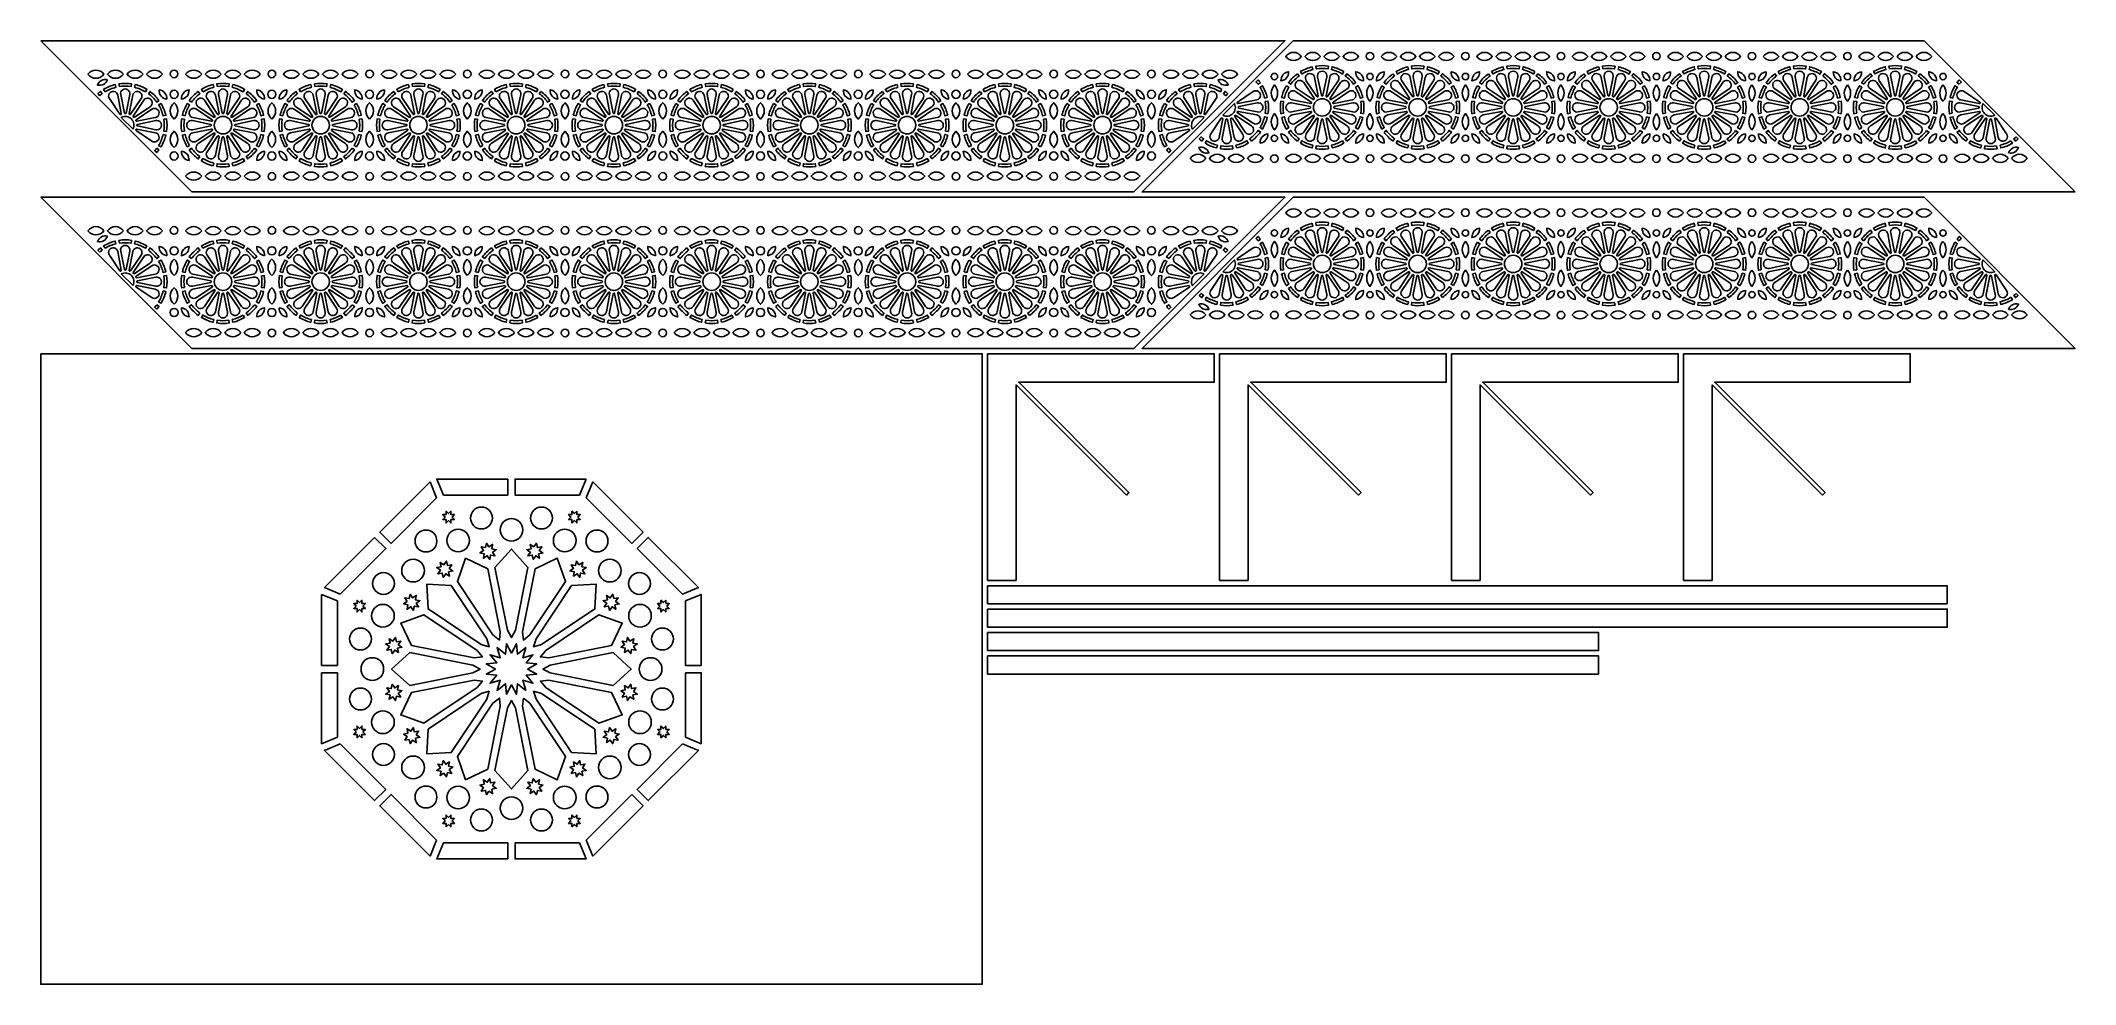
# Model space of a CAD drawing. Header units: millimetres. Extents: x 0 to 2290, y 158 to 1220.
import ezdxf

# ---------------------------------------------------------------- set-up
doc = ezdxf.new("R2010")
doc.units = ezdxf.units.MM
doc.layers.add('CUT', color=1, linetype='CONTINUOUS')

msp = doc.modelspace()

# ---------------------------------------------------------------- linework, layer by layer
at = {"layer": 'CUT'}
for points in [[(0, 1220), (1400.362, 1220), (1230.212, 1049.85), (170.15, 1049.85)], [(2290.062, 1049.85), (1239.7, 1049.85), (1409.85, 1220), (2119.912, 1220)], [(0, 1043.85), (1400.362, 1043.85), (1230.212, 873.7), (170.15, 873.7)], [(2290.062, 873.7), (1239.7, 873.7), (1409.85, 1043.85), (2119.912, 1043.85)], [(0, 867.7), (1059.75, 867.7), (1059.75, 157.95), (0, 157.95)], [(1065.75, 867.7), (1320.9, 867.7), (1320.9, 835.55), (1100.834, 835.55), (1224.931, 711.453), (1221.997, 708.519), (1097.9, 832.616), (1097.9, 612.55), (1065.75, 612.55)], [(1326.9, 867.7), (1582.05, 867.7), (1582.05, 835.55), (1361.984, 835.55), (1486.081, 711.453), (1483.147, 708.519), (1359.05, 832.616), (1359.05, 612.55), (1326.9, 612.55)], [(1588.05, 867.7), (1843.2, 867.7), (1843.2, 835.55), (1623.134, 835.55), (1747.231, 711.453), (1744.297, 708.519), (1620.2, 832.616), (1620.2, 612.55), (1588.05, 612.55)], [(1849.2, 867.7), (2104.35, 867.7), (2104.35, 835.55), (1884.284, 835.55), (2008.381, 711.453), (2005.447, 708.519), (1881.35, 832.616), (1881.35, 612.55), (1849.2, 612.55)], [(438.211, 723.343), (381.701, 666.833), (394.323, 654.211), (445.605, 705.493)], [(525.75, 726.5), (445.833, 726.5), (453.226, 708.65), (525.75, 708.65)], [(613.917, 726.5), (534, 726.5), (534, 708.65), (606.524, 708.65)], [(614.145, 705.493), (665.427, 654.211), (678.049, 666.833), (621.539, 723.343)], [(456.266, 686.615), (452.456, 686.571), (455.119, 683.845), (452.456, 681.12), (456.266, 681.075), (456.311, 677.265), (459.036, 679.928), (461.761, 677.265), (461.806, 681.075), (465.616, 681.12), (462.953, 683.845), (465.616, 686.571), (461.806, 686.615), (461.761, 690.425), (459.036, 687.762), (456.311, 690.425)], [(600.714, 687.762), (597.989, 690.425), (597.944, 686.615), (594.134, 686.571), (596.797, 683.845), (594.134, 681.12), (597.944, 681.075), (597.989, 677.265), (600.714, 679.928), (603.439, 677.265), (603.484, 681.075), (607.294, 681.12), (604.631, 683.845), (607.294, 686.571), (603.484, 686.615), (603.439, 690.425)], [(375.867, 660.999), (319.357, 604.489), (337.207, 597.095), (388.489, 648.377)], [(500.691, 649.491), (495.793, 650.406), (498.513, 646.231), (494.401, 643.413), (499.278, 642.384), (498.362, 637.486), (502.538, 640.206), (505.355, 636.094), (506.385, 640.971), (511.283, 640.056), (508.563, 644.231), (512.674, 647.049), (507.798, 648.078), (508.713, 652.976), (504.538, 650.256), (501.72, 654.368)], [(534.337, 556.398), (548.406, 627.132), (529.875, 647.713), (511.344, 627.132), (525.413, 556.398), (529.875, 548.147)], [(555.212, 650.256), (551.037, 652.976), (551.952, 648.078), (547.076, 647.049), (551.187, 644.231), (548.467, 640.056), (553.365, 640.971), (554.395, 636.094), (557.212, 640.206), (561.388, 637.486), (560.472, 642.384), (565.349, 643.413), (561.237, 646.231), (563.957, 650.406), (559.059, 649.491), (558.03, 654.368)], [(671.261, 648.377), (722.543, 597.095), (740.393, 604.489), (683.883, 660.999)], [(450.613, 627.92), (445.736, 626.891), (449.848, 624.073), (447.128, 619.898), (452.026, 620.813), (453.055, 615.937), (455.873, 620.048), (460.048, 617.328), (459.133, 622.227), (464.01, 623.256), (459.898, 626.073), (462.619, 630.249), (457.72, 629.334), (456.691, 634.21), (453.873, 630.098), (449.698, 632.819)], [(517.322, 554.787), (503.253, 625.522), (478.256, 637.445), (469.011, 611.339), (509.079, 551.373), (516.358, 545.459)], [(550.671, 551.373), (590.739, 611.339), (581.494, 637.445), (556.497, 625.522), (542.428, 554.787), (543.392, 545.459)], [(605.877, 630.098), (603.059, 634.21), (602.03, 629.334), (597.131, 630.249), (599.852, 626.073), (595.74, 623.256), (600.617, 622.227), (599.702, 617.328), (603.877, 620.048), (606.695, 615.937), (607.724, 620.813), (612.622, 619.898), (609.902, 624.073), (614.014, 626.891), (609.137, 627.92), (610.052, 632.819)], [(316.2, 596.867), (316.2, 516.95), (334.05, 516.95), (334.05, 589.474)], [(412.602, 588.827), (408.49, 586.009), (413.366, 584.98), (412.451, 580.081), (416.627, 582.802), (419.444, 578.69), (420.473, 583.567), (425.372, 582.652), (422.652, 586.827), (426.763, 589.645), (421.887, 590.674), (422.802, 595.572), (418.627, 592.852), (415.809, 596.964), (414.78, 592.087), (409.881, 593.002)], [(502.219, 546.79), (462.152, 606.756), (434.495, 608.205), (435.944, 580.548), (495.91, 540.481), (504.899, 537.801)], [(563.84, 540.481), (623.806, 580.548), (625.255, 608.205), (597.598, 606.756), (557.531, 546.79), (554.851, 537.801)], [(644.97, 592.087), (643.941, 596.964), (641.123, 592.852), (636.948, 595.572), (637.863, 590.674), (632.987, 589.645), (637.098, 586.827), (634.378, 582.652), (639.277, 583.567), (640.306, 578.69), (643.123, 582.802), (647.299, 580.081), (646.384, 584.98), (651.26, 586.009), (647.148, 588.827), (649.869, 593.002)], [(725.7, 589.474), (725.7, 516.95), (743.55, 516.95), (743.55, 596.867)], [(1065.75, 606.55), (2145.9, 606.55), (2145.9, 586.2), (1065.75, 586.2)], [(354.938, 583.664), (352.275, 580.939), (356.085, 580.894), (356.129, 577.084), (358.855, 579.747), (361.58, 577.084), (361.625, 580.894), (365.435, 580.939), (362.772, 583.664), (365.435, 586.389), (361.625, 586.434), (361.58, 590.244), (358.855, 587.581), (356.129, 590.244), (356.085, 586.434), (352.275, 586.389)], [(491.327, 533.621), (431.361, 573.689), (405.255, 564.444), (417.178, 539.447), (487.913, 525.378), (497.241, 526.342)], [(571.837, 525.378), (642.572, 539.447), (654.495, 564.444), (628.389, 573.689), (568.423, 533.621), (562.509, 526.342)], [(703.665, 586.434), (703.621, 590.244), (700.895, 587.581), (698.17, 590.244), (698.125, 586.434), (694.315, 586.389), (696.978, 583.664), (694.315, 580.939), (698.125, 580.894), (698.17, 577.084), (700.895, 579.747), (703.621, 577.084), (703.665, 580.894), (707.475, 580.939), (704.812, 583.664), (707.475, 586.389)], [(1065.75, 580.2), (2145.9, 580.2), (2145.9, 559.85), (1065.75, 559.85)], [(1065.75, 553.85), (1753.5, 553.85), (1753.5, 533.5), (1065.75, 533.5)], [(392.444, 538.162), (389.724, 533.987), (394.622, 534.902), (395.651, 530.026), (398.469, 534.137), (402.644, 531.417), (401.729, 536.315), (406.606, 537.345), (402.494, 540.162), (405.214, 544.338), (400.316, 543.422), (399.287, 548.299), (396.469, 544.187), (392.294, 546.907), (393.209, 542.009), (388.332, 540.98)], [(486.302, 517.287), (415.568, 531.356), (394.987, 512.825), (415.568, 494.294), (486.302, 508.363), (494.553, 512.825)], [(547.852, 512.825), (558.314, 518.481), (546.484, 519.705), (553.984, 528.934), (542.587, 525.537), (545.984, 536.934), (536.755, 529.434), (535.531, 541.264), (529.875, 530.802), (524.219, 541.264), (522.995, 529.434), (513.766, 536.934), (517.163, 525.537), (505.766, 528.934), (513.266, 519.705), (501.436, 518.481), (511.898, 512.825), (501.436, 507.169), (513.266, 505.945), (505.766, 496.716), (517.163, 500.113), (513.766, 488.716), (522.995, 496.216), (524.219, 484.386), (529.875, 494.848), (535.531, 484.386), (536.755, 496.216), (545.984, 488.716), (542.587, 500.113), (553.984, 496.716), (546.484, 505.945), (558.314, 507.169)], [(573.448, 508.363), (644.182, 494.294), (664.763, 512.825), (644.182, 531.356), (573.448, 517.287), (565.197, 512.825)], [(666.541, 542.009), (667.456, 546.907), (663.281, 544.187), (660.463, 548.299), (659.434, 543.422), (654.536, 544.338), (657.256, 540.162), (653.144, 537.345), (658.021, 536.315), (657.106, 531.417), (661.281, 534.137), (664.099, 530.026), (665.128, 534.902), (670.026, 533.987), (667.306, 538.162), (671.418, 540.98)], [(1065.75, 527.5), (1753.5, 527.5), (1753.5, 507.15), (1065.75, 507.15)], [(316.2, 508.7), (316.2, 428.783), (334.05, 436.176), (334.05, 508.7)], [(725.7, 508.7), (725.7, 436.176), (743.55, 428.783), (743.55, 508.7)], [(393.209, 483.641), (392.294, 478.743), (396.469, 481.463), (399.287, 477.351), (400.316, 482.228), (405.214, 481.312), (402.494, 485.488), (406.606, 488.305), (401.729, 489.335), (402.644, 494.233), (398.469, 491.513), (395.651, 495.624), (394.622, 490.748), (389.724, 491.663), (392.444, 487.488), (388.332, 484.67)], [(487.913, 500.272), (417.178, 486.203), (405.255, 461.206), (431.361, 451.961), (491.327, 492.029), (497.241, 499.308)], [(495.91, 485.169), (435.944, 445.102), (434.495, 417.445), (462.152, 418.894), (502.219, 478.86), (504.899, 487.849)], [(557.531, 478.86), (597.598, 418.894), (625.255, 417.445), (623.806, 445.102), (563.84, 485.169), (554.851, 487.849)], [(568.423, 492.029), (628.389, 451.961), (654.495, 461.206), (642.572, 486.203), (571.837, 500.272), (562.509, 499.308)], [(667.306, 487.488), (670.026, 491.663), (665.128, 490.748), (664.099, 495.624), (661.281, 491.513), (657.106, 494.233), (658.021, 489.335), (653.144, 488.305), (657.256, 485.488), (654.536, 481.312), (659.434, 482.228), (660.463, 477.351), (663.281, 481.463), (667.456, 478.743), (666.541, 483.641), (671.418, 484.67)], [(509.079, 474.277), (469.011, 414.311), (478.256, 388.205), (503.253, 400.128), (517.322, 470.863), (516.358, 480.191)], [(525.413, 469.252), (511.344, 398.518), (529.875, 377.937), (548.406, 398.518), (534.337, 469.252), (529.875, 477.503)], [(543.392, 480.191), (542.428, 470.863), (556.497, 400.128), (581.494, 388.205), (590.739, 414.311), (550.671, 474.277)], [(356.085, 439.216), (356.129, 435.406), (358.855, 438.069), (361.58, 435.406), (361.625, 439.216), (365.435, 439.261), (362.772, 441.986), (365.435, 444.711), (361.625, 444.756), (361.58, 448.566), (358.855, 445.903), (356.129, 448.566), (356.085, 444.756), (352.275, 444.711), (354.938, 441.986), (352.275, 439.261)], [(414.78, 433.563), (415.809, 428.686), (418.627, 432.798), (422.802, 430.078), (421.887, 434.976), (426.763, 436.005), (422.652, 438.823), (425.372, 442.998), (420.473, 442.083), (419.444, 446.96), (416.627, 442.848), (412.451, 445.569), (413.366, 440.67), (408.49, 439.641), (412.602, 436.823), (409.881, 432.648)], [(647.148, 436.823), (651.26, 439.641), (646.384, 440.67), (647.299, 445.569), (643.123, 442.848), (640.306, 446.96), (639.277, 442.083), (634.378, 442.998), (637.098, 438.823), (632.987, 436.005), (637.863, 434.976), (636.948, 430.078), (641.123, 432.798), (643.941, 428.686), (644.97, 433.563), (649.869, 432.648)], [(704.812, 441.986), (707.475, 444.711), (703.665, 444.756), (703.621, 448.566), (700.895, 445.903), (698.17, 448.566), (698.125, 444.756), (694.315, 444.711), (696.978, 441.986), (694.315, 439.261), (698.125, 439.216), (698.17, 435.406), (700.895, 438.069), (703.621, 435.406), (703.665, 439.216), (707.475, 439.261)], [(388.489, 377.273), (337.207, 428.555), (319.357, 421.161), (375.867, 364.651)], [(722.543, 428.555), (671.261, 377.273), (683.883, 364.651), (740.393, 421.161)], [(453.873, 395.552), (456.691, 391.44), (457.72, 396.316), (462.619, 395.401), (459.898, 399.577), (464.01, 402.394), (459.133, 403.423), (460.048, 408.322), (455.873, 405.602), (453.055, 409.713), (452.026, 404.837), (447.128, 405.752), (449.848, 401.577), (445.736, 398.759), (450.613, 397.73), (449.698, 392.831)], [(504.538, 375.394), (508.713, 372.674), (507.798, 377.572), (512.674, 378.601), (508.563, 381.419), (511.283, 385.594), (506.385, 384.679), (505.355, 389.556), (502.538, 385.444), (498.362, 388.164), (499.278, 383.266), (494.401, 382.237), (498.513, 379.419), (495.793, 375.244), (500.691, 376.159), (501.72, 371.282)], [(559.059, 376.159), (563.957, 375.244), (561.237, 379.419), (565.349, 382.237), (560.472, 383.266), (561.388, 388.164), (557.212, 385.444), (554.395, 389.556), (553.365, 384.679), (548.467, 385.594), (551.187, 381.419), (547.076, 378.601), (551.952, 377.572), (551.037, 372.674), (555.212, 375.394), (558.03, 371.282)], [(609.137, 397.73), (614.014, 398.759), (609.902, 401.577), (612.622, 405.752), (607.724, 404.837), (606.695, 409.713), (603.877, 405.602), (599.702, 408.322), (600.617, 403.423), (595.74, 402.394), (599.852, 399.577), (597.131, 395.401), (602.03, 396.316), (603.059, 391.44), (605.877, 395.552), (610.052, 392.831)], [(445.605, 320.157), (394.323, 371.439), (381.701, 358.817), (438.211, 302.307)], [(665.427, 371.439), (614.145, 320.157), (621.539, 302.307), (678.049, 358.817)], [(459.036, 337.888), (461.761, 335.225), (461.806, 339.035), (465.616, 339.079), (462.953, 341.805), (465.616, 344.53), (461.806, 344.575), (461.761, 348.385), (459.036, 345.722), (456.311, 348.385), (456.266, 344.575), (452.456, 344.53), (455.119, 341.805), (452.456, 339.079), (456.266, 339.035), (456.311, 335.225)], [(603.484, 339.035), (607.294, 339.079), (604.631, 341.805), (607.294, 344.53), (603.484, 344.575), (603.439, 348.385), (600.714, 345.722), (597.989, 348.385), (597.944, 344.575), (594.134, 344.53), (596.797, 341.805), (594.134, 339.079), (597.944, 339.035), (597.989, 335.225), (600.714, 337.888), (603.439, 335.225)], [(525.75, 317), (453.226, 317), (445.833, 299.15), (525.75, 299.15)], [(606.524, 317), (534, 317), (534, 299.15), (613.917, 299.15)]]:
    msp.add_lwpolyline(points, close=True, dxfattribs=at)
for points in [[(1410.131, 1206.85, 0.2454345), (1401.372, 1202.275, 0.2454345), (1410.131, 1197.7, 0.2454345), (1418.89, 1202.275, 0.2454345)], [(1431.631, 1206.85, 0.2454345), (1422.872, 1202.275, 0.2454345), (1431.631, 1197.7, 0.2454345), (1440.39, 1202.275, 0.2454345)], [(1449.491, 1191.429, 0.0760116), (1435.271, 1191.429), (1435.751, 1188.319, -0.0759539), (1449.011, 1188.319)], [(1453.131, 1206.85, 0.2454345), (1444.372, 1202.275, 0.2454345), (1453.131, 1197.7, 0.2454345), (1461.89, 1202.275, 0.2454345)], [(1474.631, 1206.85, 0.2454345), (1465.872, 1202.275, 0.2454345), (1474.631, 1197.7, 0.2454345), (1483.39, 1202.275, 0.2454345)], [(1517.631, 1206.85, 0.2454345), (1508.872, 1202.275, 0.2454345), (1517.631, 1197.7, 0.2454345), (1526.39, 1202.275, 0.2454345)], [(1539.131, 1206.85, 0.2454345), (1530.372, 1202.275, 0.2454345), (1539.131, 1197.7, 0.2454345), (1547.89, 1202.275, 0.2454345)], [(1556.991, 1191.429, 0.0760116), (1542.771, 1191.429), (1543.251, 1188.319, -0.0759539), (1556.511, 1188.319)], [(1560.631, 1206.85, 0.2454345), (1551.872, 1202.275, 0.2454345), (1560.631, 1197.7, 0.2454345), (1569.39, 1202.275, 0.2454345)], [(1582.131, 1206.85, 0.2454345), (1573.372, 1202.275, 0.2454345), (1582.131, 1197.7, 0.2454345), (1590.89, 1202.275, 0.2454345)], [(1625.131, 1206.85, 0.2454345), (1616.372, 1202.275, 0.2454345), (1625.131, 1197.7, 0.2454345), (1633.89, 1202.275, 0.2454345)], [(1646.631, 1206.85, 0.2454345), (1637.872, 1202.275, 0.2454345), (1646.631, 1197.7, 0.2454345), (1655.39, 1202.275, 0.2454345)], [(1664.491, 1191.429, 0.0760116), (1650.271, 1191.429), (1650.751, 1188.319, -0.0759539), (1664.011, 1188.319)], [(1668.131, 1206.85, 0.2454345), (1659.372, 1202.275, 0.2454345), (1668.131, 1197.7, 0.2454345), (1676.89, 1202.275, 0.2454345)], [(1689.631, 1206.85, 0.2454345), (1680.872, 1202.275, 0.2454345), (1689.631, 1197.7, 0.2454345), (1698.39, 1202.275, 0.2454345)], [(1732.631, 1206.85, 0.2454345), (1723.872, 1202.275, 0.2454345), (1732.631, 1197.7, 0.2454345), (1741.39, 1202.275, 0.2454345)], [(1754.131, 1206.85, 0.2454345), (1745.372, 1202.275, 0.2454345), (1754.131, 1197.7, 0.2454345), (1762.89, 1202.275, 0.2454345)], [(1758.251, 1188.319, -0.0759539), (1771.511, 1188.319), (1771.991, 1191.429, 0.0760116), (1757.771, 1191.429)], [(1766.872, 1202.275, 0.2454345), (1775.631, 1197.7, 0.2454345), (1784.39, 1202.275, 0.2454345), (1775.631, 1206.85, 0.2454345)], [(1788.372, 1202.275, 0.2454345), (1797.131, 1197.7, 0.2454345), (1805.89, 1202.275, 0.2454345), (1797.131, 1206.85, 0.2454345)], [(1831.372, 1202.275, 0.2454345), (1840.131, 1197.7, 0.2454345), (1848.89, 1202.275, 0.2454345), (1840.131, 1206.85, 0.2454345)], [(1852.872, 1202.275, 0.2454345), (1861.631, 1197.7, 0.2454345), (1870.39, 1202.275, 0.2454345), (1861.631, 1206.85, 0.2454345)], [(1865.751, 1188.319, -0.0759539), (1879.011, 1188.319), (1879.491, 1191.429, 0.0760116), (1865.271, 1191.429)], [(1874.372, 1202.275, 0.2454345), (1883.131, 1197.7, 0.2454345), (1891.89, 1202.275, 0.2454345), (1883.131, 1206.85, 0.2454345)], [(1895.872, 1202.275, 0.2454345), (1904.631, 1197.7, 0.2454345), (1913.39, 1202.275, 0.2454345), (1904.631, 1206.85, 0.2454345)], [(1938.872, 1202.275, 0.2454345), (1947.631, 1197.7, 0.2454345), (1956.39, 1202.275, 0.2454345), (1947.631, 1206.85, 0.2454345)], [(1960.372, 1202.275, 0.2454345), (1969.131, 1197.7, 0.2454345), (1977.89, 1202.275, 0.2454345), (1969.131, 1206.85, 0.2454345)], [(1973.251, 1188.319, -0.0759539), (1986.511, 1188.319), (1986.991, 1191.429, 0.0760116), (1972.771, 1191.429)], [(1981.872, 1202.275, 0.2454345), (1990.631, 1197.7, 0.2454345), (1999.39, 1202.275, 0.2454345), (1990.631, 1206.85, 0.2454345)], [(2003.372, 1202.275, 0.2454345), (2012.131, 1197.7, 0.2454345), (2020.89, 1202.275, 0.2454345), (2012.131, 1206.85, 0.2454345)], [(2046.372, 1202.275, 0.2454345), (2055.131, 1197.7, 0.2454345), (2063.89, 1202.275, 0.2454345), (2055.131, 1206.85, 0.2454345)], [(2067.872, 1202.275, 0.2454345), (2076.631, 1197.7, 0.2454345), (2085.39, 1202.275, 0.2454345), (2076.631, 1206.85, 0.2454345)], [(2080.751, 1188.319, -0.0759539), (2094.011, 1188.319), (2094.491, 1191.429, 0.0760116), (2080.271, 1191.429)], [(2089.372, 1202.275, 0.2454345), (2098.131, 1197.7, 0.2454345), (2106.89, 1202.275, 0.2454345), (2098.131, 1206.85, 0.2454345)], [(2110.872, 1202.275, 0.2454345), (2119.631, 1197.7, 0.2454345), (2128.39, 1202.275, 0.2454345), (2119.631, 1206.85, 0.2454345)], [(71.188, 1182.275, 0.2394053), (62.181, 1186.85, 0.2394053), (53.174, 1182.275, 0.2394053), (62.181, 1177.7, 0.2394053)], [(75.187, 1176.1, 0.1944666), (68.352, 1175.382, 0.1944665), (63.936, 1170.116, 0.1944666), (70.771, 1170.834, 0.1944665)], [(72.45, 1162.478, -0.075954), (84.7, 1167.552), (83.954, 1170.61, 0.0760115), (70.815, 1165.169)], [(93.188, 1182.275, 0.2394053), (84.181, 1186.85, 0.2394053), (75.174, 1182.275, 0.2394053), (84.181, 1177.7, 0.2394053)], [(88.551, 1168.319, -0.0759539), (101.811, 1168.319), (102.291, 1171.429, 0.0760116), (88.071, 1171.429)], [(115.188, 1182.275, 0.2394053), (106.181, 1186.85, 0.2394053), (97.174, 1182.275, 0.2394053), (106.181, 1177.7, 0.2394053)], [(105.662, 1167.552, -0.075954), (117.912, 1162.478), (119.547, 1165.169, 0.0760115), (106.408, 1170.61)], [(137.188, 1182.275, 0.2394053), (128.181, 1186.85, 0.2394053), (119.174, 1182.275, 0.2394053), (128.181, 1177.7, 0.2394053)], [(181.188, 1182.275, 0.2394053), (172.181, 1186.85, 0.2394053), (163.174, 1182.275, 0.2394053), (172.181, 1177.7, 0.2394053)], [(182.45, 1162.478, -0.075954), (194.7, 1167.552), (193.954, 1170.61, 0.0760115), (180.815, 1165.169)], [(203.188, 1182.275, 0.2394053), (194.181, 1186.85, 0.2394053), (185.174, 1182.275, 0.2394053), (194.181, 1177.7, 0.2394053)], [(198.551, 1168.319, -0.0759539), (211.811, 1168.319), (212.291, 1171.429, 0.0760116), (198.071, 1171.429)], [(225.188, 1182.275, 0.2394053), (216.181, 1186.85, 0.2394053), (207.174, 1182.275, 0.2394053), (216.181, 1177.7, 0.2394053)], [(215.662, 1167.552, -0.075954), (227.912, 1162.478), (229.547, 1165.169, 0.0760115), (216.408, 1170.61)], [(247.188, 1182.275, 0.2394053), (238.181, 1186.85, 0.2394053), (229.174, 1182.275, 0.2394053), (238.181, 1177.7, 0.2394053)], [(291.188, 1182.275, 0.2394053), (282.181, 1186.85, 0.2394053), (273.174, 1182.275, 0.2394053), (282.181, 1177.7, 0.2394053)], [(292.45, 1162.478, -0.075954), (304.7, 1167.552), (303.954, 1170.61, 0.0760115), (290.815, 1165.169)], [(313.188, 1182.275, 0.2394053), (304.181, 1186.85, 0.2394053), (295.174, 1182.275, 0.2394053), (304.181, 1177.7, 0.2394053)], [(308.551, 1168.319, -0.0759539), (321.811, 1168.319), (322.291, 1171.429, 0.0760116), (308.071, 1171.429)], [(335.188, 1182.275, 0.2394053), (326.181, 1186.85, 0.2394053), (317.174, 1182.275, 0.2394053), (326.181, 1177.7, 0.2394053)], [(325.662, 1167.552, -0.075954), (337.912, 1162.478), (339.547, 1165.169, 0.0760115), (326.408, 1170.61)], [(357.188, 1182.275, 0.2394053), (348.181, 1186.85, 0.2394053), (339.174, 1182.275, 0.2394053), (348.181, 1177.7, 0.2394053)], [(401.188, 1182.275, 0.2394053), (392.181, 1186.85, 0.2394053), (383.174, 1182.275, 0.2394053), (392.181, 1177.7, 0.2394053)], [(402.45, 1162.478, -0.075954), (414.7, 1167.552), (413.954, 1170.61, 0.0760115), (400.815, 1165.169)], [(423.188, 1182.275, 0.2394053), (414.181, 1186.85, 0.2394053), (405.174, 1182.275, 0.2394053), (414.181, 1177.7, 0.2394053)], [(418.551, 1168.319, -0.0759539), (431.811, 1168.319), (432.291, 1171.429, 0.0760116), (418.071, 1171.429)], [(445.188, 1182.275, 0.2394053), (436.181, 1186.85, 0.2394053), (427.174, 1182.275, 0.2394053), (436.181, 1177.7, 0.2394053)], [(435.662, 1167.552, -0.075954), (447.912, 1162.478), (449.547, 1165.169, 0.0760115), (436.408, 1170.61)], [(467.188, 1182.275, 0.2394053), (458.181, 1186.85, 0.2394053), (449.174, 1182.275, 0.2394053), (458.181, 1177.7, 0.2394053)], [(511.188, 1182.275, 0.2394053), (502.181, 1186.85, 0.2394053), (493.174, 1182.275, 0.2394053), (502.181, 1177.7, 0.2394053)], [(512.45, 1162.478, -0.075954), (524.7, 1167.552), (523.954, 1170.61, 0.0760115), (510.815, 1165.169)], [(533.188, 1182.275, 0.2394053), (524.181, 1186.85, 0.2394053), (515.174, 1182.275, 0.2394053), (524.181, 1177.7, 0.2394053)], [(528.551, 1168.319, -0.0759539), (541.811, 1168.319), (542.291, 1171.429, 0.0760116), (528.071, 1171.429)], [(555.188, 1182.275, 0.2394053), (546.181, 1186.85, 0.2394053), (537.174, 1182.275, 0.2394053), (546.181, 1177.7, 0.2394053)], [(545.662, 1167.552, -0.075954), (557.912, 1162.478), (559.547, 1165.169, 0.0760115), (546.408, 1170.61)], [(577.188, 1182.275, 0.2394053), (568.181, 1186.85, 0.2394053), (559.174, 1182.275, 0.2394053), (568.181, 1177.7, 0.2394053)], [(621.188, 1182.275, 0.2394053), (612.181, 1186.85, 0.2394053), (603.174, 1182.275, 0.2394053), (612.181, 1177.7, 0.2394053)], [(622.45, 1162.478, -0.075954), (634.7, 1167.552), (633.954, 1170.61, 0.0760115), (620.815, 1165.169)], [(643.188, 1182.275, 0.2394053), (634.181, 1186.85, 0.2394053), (625.174, 1182.275, 0.2394053), (634.181, 1177.7, 0.2394053)], [(638.551, 1168.319, -0.0759539), (651.811, 1168.319), (652.291, 1171.429, 0.0760116), (638.071, 1171.429)], [(665.188, 1182.275, 0.2394053), (656.181, 1186.85, 0.2394053), (647.174, 1182.275, 0.2394053), (656.181, 1177.7, 0.2394053)], [(655.662, 1167.552, -0.075954), (667.912, 1162.478), (669.547, 1165.169, 0.0760115), (656.408, 1170.61)], [(687.188, 1182.275, 0.2394053), (678.181, 1186.85, 0.2394053), (669.174, 1182.275, 0.2394053), (678.181, 1177.7, 0.2394053)], [(722.181, 1177.7, 0.2394053), (731.188, 1182.275, 0.2394053), (722.181, 1186.85, 0.2394053), (713.174, 1182.275, 0.2394053)], [(743.954, 1170.61, 0.0760115), (730.815, 1165.169), (732.45, 1162.478, -0.075954), (744.7, 1167.552)], [(744.181, 1177.7, 0.2394053), (753.188, 1182.275, 0.2394053), (744.181, 1186.85, 0.2394053), (735.174, 1182.275, 0.2394053)], [(762.291, 1171.429, 0.0760116), (748.071, 1171.429), (748.551, 1168.319, -0.0759539), (761.811, 1168.319)], [(766.181, 1177.7, 0.2394053), (775.188, 1182.275, 0.2394053), (766.181, 1186.85, 0.2394053), (757.174, 1182.275, 0.2394053)], [(779.547, 1165.169, 0.0760115), (766.408, 1170.61), (765.662, 1167.552, -0.075954), (777.912, 1162.478)], [(788.181, 1177.7, 0.2394053), (797.188, 1182.275, 0.2394053), (788.181, 1186.85, 0.2394053), (779.174, 1182.275, 0.2394053)], [(832.181, 1177.7, 0.2394053), (841.188, 1182.275, 0.2394053), (832.181, 1186.85, 0.2394053), (823.174, 1182.275, 0.2394053)], [(853.954, 1170.61, 0.0760115), (840.815, 1165.169), (842.45, 1162.478, -0.075954), (854.7, 1167.552)], [(854.181, 1177.7, 0.2394053), (863.188, 1182.275, 0.2394053), (854.181, 1186.85, 0.2394053), (845.174, 1182.275, 0.2394053)], [(872.291, 1171.429, 0.0760116), (858.071, 1171.429), (858.551, 1168.319, -0.0759539), (871.811, 1168.319)], [(876.181, 1177.7, 0.2394053), (885.188, 1182.275, 0.2394053), (876.181, 1186.85, 0.2394053), (867.174, 1182.275, 0.2394053)], [(889.547, 1165.169, 0.0760115), (876.408, 1170.61), (875.662, 1167.552, -0.075954), (887.912, 1162.478)], [(898.181, 1177.7, 0.2394053), (907.188, 1182.275, 0.2394053), (898.181, 1186.85, 0.2394053), (889.174, 1182.275, 0.2394053)], [(942.181, 1177.7, 0.2394053), (951.188, 1182.275, 0.2394053), (942.181, 1186.85, 0.2394053), (933.174, 1182.275, 0.2394053)], [(963.954, 1170.61, 0.0760115), (950.815, 1165.169), (952.45, 1162.478, -0.075954), (964.7, 1167.552)], [(964.181, 1177.7, 0.2394053), (973.188, 1182.275, 0.2394053), (964.181, 1186.85, 0.2394053), (955.174, 1182.275, 0.2394053)], [(982.291, 1171.429, 0.0760116), (968.071, 1171.429), (968.551, 1168.319, -0.0759539), (981.811, 1168.319)], [(986.181, 1177.7, 0.2394053), (995.188, 1182.275, 0.2394053), (986.181, 1186.85, 0.2394053), (977.174, 1182.275, 0.2394053)], [(999.547, 1165.169, 0.0760115), (986.408, 1170.61), (985.662, 1167.552, -0.075954), (997.912, 1162.478)], [(1008.181, 1177.7, 0.2394053), (1017.188, 1182.275, 0.2394053), (1008.181, 1186.85, 0.2394053), (999.174, 1182.275, 0.2394053)], [(1052.181, 1177.7, 0.2394053), (1061.188, 1182.275, 0.2394053), (1052.181, 1186.85, 0.2394053), (1043.174, 1182.275, 0.2394053)], [(1073.954, 1170.61, 0.0760115), (1060.815, 1165.169), (1062.45, 1162.478, -0.075954), (1074.7, 1167.552)], [(1074.181, 1177.7, 0.2394053), (1083.188, 1182.275, 0.2394053), (1074.181, 1186.85, 0.2394053), (1065.174, 1182.275, 0.2394053)], [(1092.291, 1171.429, 0.0760116), (1078.071, 1171.429), (1078.551, 1168.319, -0.0759539), (1091.811, 1168.319)], [(1096.181, 1177.7, 0.2394053), (1105.188, 1182.275, 0.2394053), (1096.181, 1186.85, 0.2394053), (1087.174, 1182.275, 0.2394053)], [(1109.547, 1165.169, 0.0760115), (1096.408, 1170.61), (1095.662, 1167.552, -0.075954), (1107.912, 1162.478)], [(1118.181, 1177.7, 0.2394053), (1127.188, 1182.275, 0.2394053), (1118.181, 1186.85, 0.2394053), (1109.174, 1182.275, 0.2394053)], [(1162.181, 1177.7, 0.2394053), (1171.188, 1182.275, 0.2394053), (1162.181, 1186.85, 0.2394053), (1153.174, 1182.275, 0.2394053)], [(1183.954, 1170.61, 0.0760115), (1170.815, 1165.169), (1172.45, 1162.478, -0.075954), (1184.7, 1167.552)], [(1184.181, 1177.7, 0.2394053), (1193.188, 1182.275, 0.2394053), (1184.181, 1186.85, 0.2394053), (1175.174, 1182.275, 0.2394053)], [(1202.291, 1171.429, 0.0760116), (1188.071, 1171.429), (1188.551, 1168.319, -0.0759539), (1201.811, 1168.319)], [(1206.181, 1177.7, 0.2394053), (1215.188, 1182.275, 0.2394053), (1206.181, 1186.85, 0.2394053), (1197.174, 1182.275, 0.2394053)], [(1219.547, 1165.169, 0.0760115), (1206.408, 1170.61), (1205.662, 1167.552, -0.075954), (1217.912, 1162.478)], [(1228.181, 1177.7, 0.2394053), (1237.188, 1182.275, 0.2394053), (1228.181, 1186.85, 0.2394053), (1219.174, 1182.275, 0.2394053)], [(1272.181, 1177.7, 0.2394053), (1281.188, 1182.275, 0.2394053), (1272.181, 1186.85, 0.2394053), (1263.174, 1182.275, 0.2394053)], [(1293.954, 1170.61, 0.0760115), (1280.815, 1165.169), (1282.45, 1162.478, -0.075954), (1294.7, 1167.552)], [(1294.181, 1177.7, 0.2394053), (1303.188, 1182.275, 0.2394053), (1294.181, 1186.85, 0.2394053), (1285.174, 1182.275, 0.2394053)], [(1312.291, 1171.429, 0.0760116), (1298.071, 1171.429), (1298.551, 1168.319, -0.0759539), (1311.811, 1168.319)], [(1316.181, 1177.7, 0.2394053), (1325.188, 1182.275, 0.2394053), (1316.181, 1186.85, 0.2394053), (1307.174, 1182.275, 0.2394053)], [(1329.547, 1165.169, 0.0760115), (1316.408, 1170.61), (1315.662, 1167.552, -0.075954), (1327.912, 1162.478)], [(1329.591, 1170.834, 0.1944666), (1336.426, 1170.116, 0.1944665), (1332.01, 1175.382, 0.1944666), (1325.175, 1176.1, 0.1944665)], [(1338.181, 1177.7, 0.2394053), (1347.188, 1182.275, 0.2394053), (1338.181, 1186.85, 0.2394053), (1329.174, 1182.275, 0.2394053)], [(1372.793, 1172.78, 0.0204089), (1370.396, 1175.779), (1368.022, 1173.711, -0.0203517), (1370.252, 1170.921)], [(1380.566, 1156.152, 0.0760115), (1375.125, 1169.291), (1372.434, 1167.656, -0.075954), (1377.508, 1155.406)], [(1385.076, 1161.045, 0.1866969), (1388.631, 1151.856, 0.1866969), (1392.186, 1161.045, 0.1866969), (1388.631, 1170.234, 0.1866969)], [(1402.382, 1178.145, 0.1945763), (1404.582, 1185.043, 0.1945765), (1398.205, 1181.614, 0.1945763), (1396.005, 1174.716, 0.1945765)], [(1402.137, 1169.291, 0.0760115), (1396.696, 1156.152), (1399.754, 1155.406, -0.075954), (1404.828, 1167.656)], [(1414.526, 1182.837, 0.0760113), (1404.469, 1172.78), (1407.01, 1170.921, -0.0759542), (1416.385, 1180.296)], [(1433.32, 1155.188), (1421.596, 1172.926, 1.2247826), (1414.38, 1165.71), (1432.118, 1153.986, 0.8164706)], [(1431.154, 1190.61, 0.0760115), (1418.015, 1185.169), (1419.65, 1182.478, -0.075954), (1431.9, 1187.552)], [(1437.937, 1157.874), (1433.894, 1178.749, 1.2247823), (1424.465, 1174.843), (1436.367, 1157.224, 0.816472)], [(1443.231, 1158.589), (1447.484, 1179.422, 1.2247824), (1437.279, 1179.422), (1441.532, 1158.589, 0.8164713)], [(1448.395, 1157.224), (1460.297, 1174.843, 1.2247823), (1450.868, 1178.749), (1446.825, 1157.874, 0.816472)], [(1452.644, 1153.986), (1470.382, 1165.71, 1.2247826), (1463.166, 1172.926), (1451.442, 1155.188, 0.8164706)], [(1466.747, 1185.169, 0.0760115), (1453.608, 1190.61), (1452.862, 1187.552, -0.075954), (1465.112, 1182.478)], [(1480.293, 1172.78, 0.0760113), (1470.236, 1182.837), (1468.377, 1180.296, -0.0759542), (1477.752, 1170.921)], [(1488.066, 1156.152, 0.0760115), (1482.625, 1169.291), (1479.934, 1167.656, -0.075954), (1485.008, 1155.406)], [(1482.38, 1178.145, 0.1945765), (1488.757, 1174.716, 0.1945763), (1486.557, 1181.614, 0.1945765), (1480.18, 1185.043, 0.1945763)], [(1492.576, 1161.045, 0.1866969), (1496.131, 1151.856, 0.1866969), (1499.686, 1161.045, 0.1866969), (1496.131, 1170.234, 0.1866969)], [(1509.882, 1178.145, 0.1945763), (1512.082, 1185.043, 0.1945765), (1505.705, 1181.614, 0.1945763), (1503.505, 1174.716, 0.1945765)], [(1509.637, 1169.291, 0.0760115), (1504.196, 1156.152), (1507.254, 1155.406, -0.075954), (1512.328, 1167.656)], [(1522.026, 1182.837, 0.0760113), (1511.969, 1172.78), (1514.51, 1170.921, -0.0759542), (1523.885, 1180.296)], [(1540.82, 1155.188), (1529.096, 1172.926, 1.2247826), (1521.88, 1165.71), (1539.618, 1153.986, 0.8164706)], [(1538.654, 1190.61, 0.0760115), (1525.515, 1185.169), (1527.15, 1182.478, -0.075954), (1539.4, 1187.552)], [(1545.437, 1157.874), (1541.394, 1178.749, 1.2247823), (1531.965, 1174.843), (1543.867, 1157.224, 0.816472)], [(1550.731, 1158.589), (1554.984, 1179.422, 1.2247824), (1544.779, 1179.422), (1549.032, 1158.589, 0.8164713)], [(1555.895, 1157.224), (1567.797, 1174.843, 1.2247823), (1558.368, 1178.749), (1554.325, 1157.874, 0.816472)], [(1560.144, 1153.986), (1577.882, 1165.71, 1.2247826), (1570.666, 1172.926), (1558.942, 1155.188, 0.8164706)], [(1574.247, 1185.169, 0.0760115), (1561.108, 1190.61), (1560.362, 1187.552, -0.075954), (1572.612, 1182.478)], [(1587.793, 1172.78, 0.0760113), (1577.736, 1182.837), (1575.877, 1180.296, -0.0759542), (1585.252, 1170.921)], [(1595.566, 1156.152, 0.0760115), (1590.125, 1169.291), (1587.434, 1167.656, -0.075954), (1592.508, 1155.406)], [(1589.88, 1178.145, 0.1945765), (1596.257, 1174.716, 0.1945763), (1594.057, 1181.614, 0.1945765), (1587.68, 1185.043, 0.1945763)], [(1600.076, 1161.045, 0.1866969), (1603.631, 1151.856, 0.1866969), (1607.186, 1161.045, 0.1866969), (1603.631, 1170.234, 0.1866969)], [(1617.382, 1178.145, 0.1945763), (1619.582, 1185.043, 0.1945765), (1613.205, 1181.614, 0.1945763), (1611.005, 1174.716, 0.1945765)], [(1617.137, 1169.291, 0.0760115), (1611.696, 1156.152), (1614.754, 1155.406, -0.075954), (1619.828, 1167.656)], [(1629.526, 1182.837, 0.0760113), (1619.469, 1172.78), (1622.01, 1170.921, -0.0759542), (1631.385, 1180.296)], [(1648.32, 1155.188), (1636.596, 1172.926, 1.2247826), (1629.38, 1165.71), (1647.118, 1153.986, 0.8164706)], [(1646.154, 1190.61, 0.0760115), (1633.015, 1185.169), (1634.65, 1182.478, -0.075954), (1646.9, 1187.552)], [(1652.937, 1157.874), (1648.894, 1178.749, 1.2247823), (1639.465, 1174.843), (1651.367, 1157.224, 0.816472)], [(1658.231, 1158.589), (1662.484, 1179.422, 1.2247824), (1652.279, 1179.422), (1656.532, 1158.589, 0.8164713)], [(1663.395, 1157.224), (1675.297, 1174.843, 1.2247823), (1665.868, 1178.749), (1661.825, 1157.874, 0.816472)], [(1667.644, 1153.986), (1685.382, 1165.71, 1.2247826), (1678.166, 1172.926), (1666.442, 1155.188, 0.8164706)], [(1681.747, 1185.169, 0.0760115), (1668.608, 1190.61), (1667.862, 1187.552, -0.075954), (1680.112, 1182.478)], [(1695.293, 1172.78, 0.0760113), (1685.236, 1182.837), (1683.377, 1180.296, -0.0759542), (1692.752, 1170.921)], [(1703.066, 1156.152, 0.0760115), (1697.625, 1169.291), (1694.934, 1167.656, -0.075954), (1700.008, 1155.406)], [(1697.38, 1178.145, 0.1945765), (1703.757, 1174.716, 0.1945763), (1701.557, 1181.614, 0.1945765), (1695.18, 1185.043, 0.1945763)], [(1707.576, 1161.045, 0.1866969), (1711.131, 1151.856, 0.1866969), (1714.686, 1161.045, 0.1866969), (1711.131, 1170.234, 0.1866969)], [(1724.882, 1178.145, 0.1945763), (1727.082, 1185.043, 0.1945765), (1720.705, 1181.614, 0.1945763), (1718.505, 1174.716, 0.1945765)], [(1724.637, 1169.291, 0.0760115), (1719.196, 1156.152), (1722.254, 1155.406, -0.075954), (1727.328, 1167.656)], [(1737.026, 1182.837, 0.0760113), (1726.969, 1172.78), (1729.51, 1170.921, -0.0759542), (1738.885, 1180.296)], [(1755.82, 1155.188), (1744.096, 1172.926, 1.2247826), (1736.88, 1165.71), (1754.618, 1153.986, 0.8164706)], [(1753.654, 1190.61, 0.0760115), (1740.515, 1185.169), (1742.15, 1182.478, -0.075954), (1754.4, 1187.552)], [(1760.437, 1157.874), (1756.394, 1178.749, 1.2247823), (1746.965, 1174.843), (1758.867, 1157.224, 0.816472)], [(1765.731, 1158.589), (1769.984, 1179.422, 1.2247824), (1759.779, 1179.422), (1764.032, 1158.589, 0.8164713)], [(1770.895, 1157.224), (1782.797, 1174.843, 1.2247823), (1773.368, 1178.749), (1769.325, 1157.874, 0.816472)], [(1775.144, 1153.986), (1792.882, 1165.71, 1.2247826), (1785.666, 1172.926), (1773.942, 1155.188, 0.8164706)], [(1775.362, 1187.552, -0.075954), (1787.612, 1182.478), (1789.247, 1185.169, 0.0760115), (1776.108, 1190.61)], [(1790.877, 1180.296, -0.0759542), (1800.252, 1170.921), (1802.793, 1172.78, 0.0760113), (1792.736, 1182.837)], [(1802.434, 1167.656, -0.075954), (1807.508, 1155.406), (1810.566, 1156.152, 0.0760115), (1805.125, 1169.291)], [(1811.257, 1174.716, 0.1945763), (1809.057, 1181.614, 0.1945765), (1802.68, 1185.043, 0.1945763), (1804.88, 1178.145, 0.1945765)], [(1818.631, 1170.234, 0.1866969), (1815.076, 1161.045, 0.1866969), (1818.631, 1151.856, 0.1866969), (1822.186, 1161.045, 0.1866969)], [(1834.582, 1185.043, 0.1945765), (1828.205, 1181.614, 0.1945763), (1826.005, 1174.716, 0.1945765), (1832.382, 1178.145, 0.1945763)], [(1829.754, 1155.406, -0.075954), (1834.828, 1167.656), (1832.137, 1169.291, 0.0760115), (1826.696, 1156.152)], [(1837.01, 1170.921, -0.0759542), (1846.385, 1180.296), (1844.526, 1182.837, 0.0760113), (1834.469, 1172.78)], [(1863.32, 1155.188), (1851.596, 1172.926, 1.2247826), (1844.38, 1165.71), (1862.118, 1153.986, 0.8164706)], [(1849.65, 1182.478, -0.075954), (1861.9, 1187.552), (1861.154, 1190.61, 0.0760115), (1848.015, 1185.169)], [(1867.937, 1157.874), (1863.894, 1178.749, 1.2247823), (1854.465, 1174.843), (1866.367, 1157.224, 0.816472)], [(1873.231, 1158.589), (1877.484, 1179.422, 1.2247824), (1867.279, 1179.422), (1871.532, 1158.589, 0.8164713)], [(1878.395, 1157.224), (1890.297, 1174.843, 1.2247823), (1880.868, 1178.749), (1876.825, 1157.874, 0.816472)], [(1882.644, 1153.986), (1900.382, 1165.71, 1.2247826), (1893.166, 1172.926), (1881.442, 1155.188, 0.8164706)], [(1882.862, 1187.552, -0.075954), (1895.112, 1182.478), (1896.747, 1185.169, 0.0760115), (1883.608, 1190.61)], [(1898.377, 1180.296, -0.0759542), (1907.752, 1170.921), (1910.293, 1172.78, 0.0760113), (1900.236, 1182.837)], [(1909.934, 1167.656, -0.075954), (1915.008, 1155.406), (1918.066, 1156.152, 0.0760115), (1912.625, 1169.291)], [(1918.757, 1174.716, 0.1945763), (1916.557, 1181.614, 0.1945765), (1910.18, 1185.043, 0.1945763), (1912.38, 1178.145, 0.1945765)], [(1926.131, 1170.234, 0.1866969), (1922.576, 1161.045, 0.1866969), (1926.131, 1151.856, 0.1866969), (1929.686, 1161.045, 0.1866969)], [(1942.082, 1185.043, 0.1945765), (1935.705, 1181.614, 0.1945763), (1933.505, 1174.716, 0.1945765), (1939.882, 1178.145, 0.1945763)], [(1937.254, 1155.406, -0.075954), (1942.328, 1167.656), (1939.637, 1169.291, 0.0760115), (1934.196, 1156.152)], [(1944.51, 1170.921, -0.0759542), (1953.885, 1180.296), (1952.026, 1182.837, 0.0760113), (1941.969, 1172.78)], [(1970.82, 1155.188), (1959.096, 1172.926, 1.2247826), (1951.88, 1165.71), (1969.618, 1153.986, 0.8164706)], [(1957.15, 1182.478, -0.075954), (1969.4, 1187.552), (1968.654, 1190.61, 0.0760115), (1955.515, 1185.169)], [(1975.437, 1157.874), (1971.394, 1178.749, 1.2247823), (1961.965, 1174.843), (1973.867, 1157.224, 0.816472)], [(1980.731, 1158.589), (1984.984, 1179.422, 1.2247824), (1974.779, 1179.422), (1979.032, 1158.589, 0.8164713)], [(1985.895, 1157.224), (1997.797, 1174.843, 1.2247823), (1988.368, 1178.749), (1984.325, 1157.874, 0.816472)], [(1990.144, 1153.986), (2007.882, 1165.71, 1.2247826), (2000.666, 1172.926), (1988.942, 1155.188, 0.8164706)], [(1990.362, 1187.552, -0.075954), (2002.612, 1182.478), (2004.247, 1185.169, 0.0760115), (1991.108, 1190.61)], [(2005.877, 1180.296, -0.0759542), (2015.252, 1170.921), (2017.793, 1172.78, 0.0760113), (2007.736, 1182.837)], [(2017.434, 1167.656, -0.075954), (2022.508, 1155.406), (2025.566, 1156.152, 0.0760115), (2020.125, 1169.291)], [(2026.257, 1174.716, 0.1945763), (2024.057, 1181.614, 0.1945765), (2017.68, 1185.043, 0.1945763), (2019.88, 1178.145, 0.1945765)], [(2033.631, 1170.234, 0.1866969), (2030.076, 1161.045, 0.1866969), (2033.631, 1151.856, 0.1866969), (2037.186, 1161.045, 0.1866969)], [(2049.582, 1185.043, 0.1945765), (2043.205, 1181.614, 0.1945763), (2041.005, 1174.716, 0.1945765), (2047.382, 1178.145, 0.1945763)], [(2044.754, 1155.406, -0.075954), (2049.828, 1167.656), (2047.137, 1169.291, 0.0760115), (2041.696, 1156.152)], [(2052.01, 1170.921, -0.0759542), (2061.385, 1180.296), (2059.526, 1182.837, 0.0760113), (2049.469, 1172.78)], [(2078.32, 1155.188), (2066.596, 1172.926, 1.2247826), (2059.38, 1165.71), (2077.118, 1153.986, 0.8164706)], [(2064.65, 1182.478, -0.075954), (2076.9, 1187.552), (2076.154, 1190.61, 0.0760115), (2063.015, 1185.169)], [(2082.937, 1157.874), (2078.894, 1178.749, 1.2247823), (2069.465, 1174.843), (2081.367, 1157.224, 0.816472)], [(2088.231, 1158.589), (2092.484, 1179.422, 1.2247824), (2082.279, 1179.422), (2086.532, 1158.589, 0.8164713)], [(2093.395, 1157.224), (2105.297, 1174.843, 1.2247823), (2095.868, 1178.749), (2091.825, 1157.874, 0.816472)], [(2097.644, 1153.986), (2115.382, 1165.71, 1.2247826), (2108.166, 1172.926), (2096.442, 1155.188, 0.8164706)], [(2097.862, 1187.552, -0.075954), (2110.112, 1182.478), (2111.747, 1185.169, 0.0760115), (2098.608, 1190.61)], [(2113.377, 1180.296, -0.0759542), (2122.752, 1170.921), (2125.293, 1172.78, 0.0760113), (2115.236, 1182.837)], [(2124.934, 1167.656, -0.075954), (2130.008, 1155.406), (2133.066, 1156.152, 0.0760115), (2127.625, 1169.291)], [(2133.757, 1174.716, 0.1945763), (2131.557, 1181.614, 0.1945765), (2125.18, 1185.043, 0.1945763), (2127.38, 1178.145, 0.1945765)], [(2141.131, 1170.234, 0.1866969), (2137.576, 1161.045, 0.1866969), (2141.131, 1151.856, 0.1866969), (2144.686, 1161.045, 0.1866969)], [(2152.254, 1155.406, -0.075954), (2157.328, 1167.656), (2154.637, 1169.291, 0.0760115), (2149.196, 1156.152)], [(2159.51, 1170.921, -0.0203517), (2161.74, 1173.711), (2159.366, 1175.779, 0.0204089), (2156.969, 1172.78)], [(66.395, 1158.066, -0.0203517), (69.185, 1160.296), (67.326, 1162.837, 0.0204089), (64.327, 1160.44)], [(90.737, 1137.874), (86.694, 1158.749, 1.2247823), (77.265, 1154.843), (89.167, 1137.224, 0.816472)], [(96.031, 1138.589), (100.284, 1159.422, 1.2247824), (90.079, 1159.422), (94.332, 1138.589, 0.8164713)], [(101.195, 1137.224), (113.097, 1154.843, 1.2247823), (103.668, 1158.749), (99.625, 1137.874, 0.816472)], [(105.444, 1133.986), (123.182, 1145.71, 1.2247826), (115.966, 1152.926), (104.242, 1135.188, 0.8164706)], [(121.177, 1160.296, -0.0759542), (130.552, 1150.921), (133.093, 1152.78, 0.0760113), (123.036, 1162.837)], [(132.734, 1147.656, -0.075954), (137.808, 1135.406), (140.866, 1136.152, 0.0760115), (135.425, 1149.291)], [(141.89, 1154.19, 0.1945765), (139.768, 1161.114, 0.1945763), (133.43, 1164.615, 0.1945765), (135.552, 1157.691, 0.1945763)], [(150.181, 1131.843, 0.2204795), (154.446, 1141.045, 0.2204795), (150.181, 1150.247, 0.2204795), (145.916, 1141.045, 0.2204795)], [(166.932, 1164.615, 0.1945763), (160.594, 1161.114, 0.1945765), (158.472, 1154.19, 0.1945763), (164.81, 1157.691, 0.1945765)], [(162.554, 1135.406, -0.075954), (167.628, 1147.656), (164.937, 1149.291, 0.0760115), (159.496, 1136.152)], [(169.81, 1150.921, -0.0759542), (179.185, 1160.296), (177.326, 1162.837, 0.0760113), (167.269, 1152.78)], [(196.12, 1135.188), (184.396, 1152.926, 1.2247826), (177.18, 1145.71), (194.918, 1133.986, 0.8164706)], [(200.737, 1137.874), (196.694, 1158.749, 1.2247823), (187.265, 1154.843), (199.167, 1137.224, 0.816472)], [(206.031, 1138.589), (210.284, 1159.422, 1.2247824), (200.079, 1159.422), (204.332, 1138.589, 0.8164713)], [(211.195, 1137.224), (223.097, 1154.843, 1.2247823), (213.668, 1158.749), (209.625, 1137.874, 0.816472)], [(215.444, 1133.986), (233.182, 1145.71, 1.2247826), (225.966, 1152.926), (214.242, 1135.188, 0.8164706)], [(231.177, 1160.296, -0.0759542), (240.552, 1150.921), (243.093, 1152.78, 0.0760113), (233.036, 1162.837)], [(242.734, 1147.656, -0.075954), (247.808, 1135.406), (250.866, 1136.152, 0.0760115), (245.425, 1149.291)], [(251.89, 1154.19, 0.1945765), (249.768, 1161.114, 0.1945763), (243.43, 1164.615, 0.1945765), (245.552, 1157.691, 0.1945763)], [(260.181, 1131.843, 0.2204795), (264.446, 1141.045, 0.2204795), (260.181, 1150.247, 0.2204795), (255.916, 1141.045, 0.2204795)], [(276.932, 1164.615, 0.1945763), (270.594, 1161.114, 0.1945765), (268.472, 1154.19, 0.1945763), (274.81, 1157.691, 0.1945765)], [(272.554, 1135.406, -0.075954), (277.628, 1147.656), (274.937, 1149.291, 0.0760115), (269.496, 1136.152)], [(279.81, 1150.921, -0.0759542), (289.185, 1160.296), (287.326, 1162.837, 0.0760113), (277.269, 1152.78)], [(306.12, 1135.188), (294.396, 1152.926, 1.2247826), (287.18, 1145.71), (304.918, 1133.986, 0.8164706)], [(310.737, 1137.874), (306.694, 1158.749, 1.2247823), (297.265, 1154.843), (309.167, 1137.224, 0.816472)], [(316.031, 1138.589), (320.284, 1159.422, 1.2247824), (310.079, 1159.422), (314.332, 1138.589, 0.8164713)], [(321.195, 1137.224), (333.097, 1154.843, 1.2247823), (323.668, 1158.749), (319.625, 1137.874, 0.816472)], [(325.444, 1133.986), (343.182, 1145.71, 1.2247826), (335.966, 1152.926), (324.242, 1135.188, 0.8164706)], [(341.177, 1160.296, -0.0759542), (350.552, 1150.921), (353.093, 1152.78, 0.0760113), (343.036, 1162.837)], [(352.734, 1147.656, -0.075954), (357.808, 1135.406), (360.866, 1136.152, 0.0760115), (355.425, 1149.291)], [(361.89, 1154.19, 0.1945765), (359.768, 1161.114, 0.1945763), (353.43, 1164.615, 0.1945765), (355.552, 1157.691, 0.1945763)], [(370.181, 1131.843, 0.2204795), (374.446, 1141.045, 0.2204795), (370.181, 1150.247, 0.2204795), (365.916, 1141.045, 0.2204795)], [(386.932, 1164.615, 0.1945763), (380.594, 1161.114, 0.1945765), (378.472, 1154.19, 0.1945763), (384.81, 1157.691, 0.1945765)], [(382.554, 1135.406, -0.075954), (387.628, 1147.656), (384.937, 1149.291, 0.0760115), (379.496, 1136.152)], [(389.81, 1150.921, -0.0759542), (399.185, 1160.296), (397.326, 1162.837, 0.0760113), (387.269, 1152.78)], [(416.12, 1135.188), (404.396, 1152.926, 1.2247826), (397.18, 1145.71), (414.918, 1133.986, 0.8164706)], [(420.737, 1137.874), (416.694, 1158.749, 1.2247823), (407.265, 1154.843), (419.167, 1137.224, 0.816472)], [(426.031, 1138.589), (430.284, 1159.422, 1.2247824), (420.079, 1159.422), (424.332, 1138.589, 0.8164713)], [(431.195, 1137.224), (443.097, 1154.843, 1.2247823), (433.668, 1158.749), (429.625, 1137.874, 0.816472)], [(435.444, 1133.986), (453.182, 1145.71, 1.2247826), (445.966, 1152.926), (434.242, 1135.188, 0.8164706)], [(451.177, 1160.296, -0.0759542), (460.552, 1150.921), (463.093, 1152.78, 0.0760113), (453.036, 1162.837)], [(462.734, 1147.656, -0.075954), (467.808, 1135.406), (470.866, 1136.152, 0.0760115), (465.425, 1149.291)], [(471.89, 1154.19, 0.1945765), (469.768, 1161.114, 0.1945763), (463.43, 1164.615, 0.1945765), (465.552, 1157.691, 0.1945763)], [(480.181, 1131.843, 0.2204795), (484.446, 1141.045, 0.2204795), (480.181, 1150.247, 0.2204795), (475.916, 1141.045, 0.2204795)], [(496.932, 1164.615, 0.1945763), (490.594, 1161.114, 0.1945765), (488.472, 1154.19, 0.1945763), (494.81, 1157.691, 0.1945765)], [(492.554, 1135.406, -0.075954), (497.628, 1147.656), (494.937, 1149.291, 0.0760115), (489.496, 1136.152)], [(499.81, 1150.921, -0.0759542), (509.185, 1160.296), (507.326, 1162.837, 0.0760113), (497.269, 1152.78)], [(526.12, 1135.188), (514.396, 1152.926, 1.2247826), (507.18, 1145.71), (524.918, 1133.986, 0.8164706)], [(530.737, 1137.874), (526.694, 1158.749, 1.2247823), (517.265, 1154.843), (529.167, 1137.224, 0.816472)], [(536.031, 1138.589), (540.284, 1159.422, 1.2247824), (530.079, 1159.422), (534.332, 1138.589, 0.8164713)], [(541.195, 1137.224), (553.097, 1154.843, 1.2247823), (543.668, 1158.749), (539.625, 1137.874, 0.816472)], [(545.444, 1133.986), (563.182, 1145.71, 1.2247826), (555.966, 1152.926), (544.242, 1135.188, 0.8164706)], [(561.177, 1160.296, -0.0759542), (570.552, 1150.921), (573.093, 1152.78, 0.0760113), (563.036, 1162.837)], [(572.734, 1147.656, -0.075954), (577.808, 1135.406), (580.866, 1136.152, 0.0760115), (575.425, 1149.291)], [(581.89, 1154.19, 0.1945765), (579.768, 1161.114, 0.1945763), (573.43, 1164.615, 0.1945765), (575.552, 1157.691, 0.1945763)], [(590.181, 1131.843, 0.2204795), (594.446, 1141.045, 0.2204795), (590.181, 1150.247, 0.2204795), (585.916, 1141.045, 0.2204795)], [(606.932, 1164.615, 0.1945763), (600.594, 1161.114, 0.1945765), (598.472, 1154.19, 0.1945763), (604.81, 1157.691, 0.1945765)], [(602.554, 1135.406, -0.075954), (607.628, 1147.656), (604.937, 1149.291, 0.0760115), (599.496, 1136.152)], [(609.81, 1150.921, -0.0759542), (619.185, 1160.296), (617.326, 1162.837, 0.0760113), (607.269, 1152.78)], [(636.12, 1135.188), (624.396, 1152.926, 1.2247826), (617.18, 1145.71), (634.918, 1133.986, 0.8164706)], [(640.737, 1137.874), (636.694, 1158.749, 1.2247823), (627.265, 1154.843), (639.167, 1137.224, 0.816472)], [(646.031, 1138.589), (650.284, 1159.422, 1.2247824), (640.079, 1159.422), (644.332, 1138.589, 0.8164713)], [(651.195, 1137.224), (663.097, 1154.843, 1.2247823), (653.668, 1158.749), (649.625, 1137.874, 0.816472)], [(655.444, 1133.986), (673.182, 1145.71, 1.2247826), (665.966, 1152.926), (654.242, 1135.188, 0.8164706)], [(671.177, 1160.296, -0.0759542), (680.552, 1150.921), (683.093, 1152.78, 0.0760113), (673.036, 1162.837)], [(682.734, 1147.656, -0.075954), (687.808, 1135.406), (690.866, 1136.152, 0.0760115), (685.425, 1149.291)], [(691.89, 1154.19, 0.1945765), (689.768, 1161.114, 0.1945763), (683.43, 1164.615, 0.1945765), (685.552, 1157.691, 0.1945763)], [(700.181, 1131.843, 0.2204795), (704.446, 1141.045, 0.2204795), (700.181, 1150.247, 0.2204795), (695.916, 1141.045, 0.2204795)], [(714.81, 1157.691, 0.1945765), (716.932, 1164.615, 0.1945763), (710.594, 1161.114, 0.1945765), (708.472, 1154.19, 0.1945763)], [(714.937, 1149.291, 0.0760115), (709.496, 1136.152), (712.554, 1135.406, -0.075954), (717.628, 1147.656)], [(727.326, 1162.837, 0.0760113), (717.269, 1152.78), (719.81, 1150.921, -0.0759542), (729.185, 1160.296)], [(746.12, 1135.188), (734.396, 1152.926, 1.2247826), (727.18, 1145.71), (744.918, 1133.986, 0.8164706)], [(750.737, 1137.874), (746.694, 1158.749, 1.2247823), (737.265, 1154.843), (749.167, 1137.224, 0.816472)], [(756.031, 1138.589), (760.284, 1159.422, 1.2247824), (750.079, 1159.422), (754.332, 1138.589, 0.8164713)], [(761.195, 1137.224), (773.097, 1154.843, 1.2247823), (763.668, 1158.749), (759.625, 1137.874, 0.816472)], [(765.444, 1133.986), (783.182, 1145.71, 1.2247826), (775.966, 1152.926), (764.242, 1135.188, 0.8164706)], [(793.093, 1152.78, 0.0760113), (783.036, 1162.837), (781.177, 1160.296, -0.0759542), (790.552, 1150.921)], [(800.866, 1136.152, 0.0760115), (795.425, 1149.291), (792.734, 1147.656, -0.075954), (797.808, 1135.406)], [(795.552, 1157.691, 0.1945763), (801.89, 1154.19, 0.1945765), (799.768, 1161.114, 0.1945763), (793.43, 1164.615, 0.1945765)], [(814.446, 1141.045, 0.2204795), (810.181, 1150.247, 0.2204795), (805.916, 1141.045, 0.2204795), (810.181, 1131.843, 0.2204795)], [(824.81, 1157.691, 0.1945765), (826.932, 1164.615, 0.1945763), (820.594, 1161.114, 0.1945765), (818.472, 1154.19, 0.1945763)], [(824.937, 1149.291, 0.0760115), (819.496, 1136.152), (822.554, 1135.406, -0.075954), (827.628, 1147.656)], [(837.326, 1162.837, 0.0760113), (827.269, 1152.78), (829.81, 1150.921, -0.0759542), (839.185, 1160.296)], [(856.12, 1135.188), (844.396, 1152.926, 1.2247826), (837.18, 1145.71), (854.918, 1133.986, 0.8164706)], [(860.737, 1137.874), (856.694, 1158.749, 1.2247823), (847.265, 1154.843), (859.167, 1137.224, 0.816472)], [(866.031, 1138.589), (870.284, 1159.422, 1.2247824), (860.079, 1159.422), (864.332, 1138.589, 0.8164713)], [(871.195, 1137.224), (883.097, 1154.843, 1.2247823), (873.668, 1158.749), (869.625, 1137.874, 0.816472)], [(875.444, 1133.986), (893.182, 1145.71, 1.2247826), (885.966, 1152.926), (874.242, 1135.188, 0.8164706)], [(903.093, 1152.78, 0.0760113), (893.036, 1162.837), (891.177, 1160.296, -0.0759542), (900.552, 1150.921)], [(910.866, 1136.152, 0.0760115), (905.425, 1149.291), (902.734, 1147.656, -0.075954), (907.808, 1135.406)], [(905.552, 1157.691, 0.1945763), (911.89, 1154.19, 0.1945765), (909.768, 1161.114, 0.1945763), (903.43, 1164.615, 0.1945765)], [(924.446, 1141.045, 0.2204795), (920.181, 1150.247, 0.2204795), (915.916, 1141.045, 0.2204795), (920.181, 1131.843, 0.2204795)], [(934.81, 1157.691, 0.1945765), (936.932, 1164.615, 0.1945763), (930.594, 1161.114, 0.1945765), (928.472, 1154.19, 0.1945763)], [(934.937, 1149.291, 0.0760115), (929.496, 1136.152), (932.554, 1135.406, -0.075954), (937.628, 1147.656)], [(947.326, 1162.837, 0.0760113), (937.269, 1152.78), (939.81, 1150.921, -0.0759542), (949.185, 1160.296)], [(966.12, 1135.188), (954.396, 1152.926, 1.2247826), (947.18, 1145.71), (964.918, 1133.986, 0.8164706)], [(970.737, 1137.874), (966.694, 1158.749, 1.2247823), (957.265, 1154.843), (969.167, 1137.224, 0.816472)], [(976.031, 1138.589), (980.284, 1159.422, 1.2247824), (970.079, 1159.422), (974.332, 1138.589, 0.8164713)], [(981.195, 1137.224), (993.097, 1154.843, 1.2247823), (983.668, 1158.749), (979.625, 1137.874, 0.816472)], [(985.444, 1133.986), (1003.182, 1145.71, 1.2247826), (995.966, 1152.926), (984.242, 1135.188, 0.8164706)], [(1013.093, 1152.78, 0.0760113), (1003.036, 1162.837), (1001.177, 1160.296, -0.0759542), (1010.552, 1150.921)], [(1020.866, 1136.152, 0.0760115), (1015.425, 1149.291), (1012.734, 1147.656, -0.075954), (1017.808, 1135.406)], [(1015.552, 1157.691, 0.1945763), (1021.89, 1154.19, 0.1945765), (1019.768, 1161.114, 0.1945763), (1013.43, 1164.615, 0.1945765)], [(1034.446, 1141.045, 0.2204795), (1030.181, 1150.247, 0.2204795), (1025.916, 1141.045, 0.2204795), (1030.181, 1131.843, 0.2204795)], [(1044.81, 1157.691, 0.1945765), (1046.932, 1164.615, 0.1945763), (1040.594, 1161.114, 0.1945765), (1038.472, 1154.19, 0.1945763)], [(1044.937, 1149.291, 0.0760115), (1039.496, 1136.152), (1042.554, 1135.406, -0.075954), (1047.628, 1147.656)], [(1057.326, 1162.837, 0.0760113), (1047.269, 1152.78), (1049.81, 1150.921, -0.0759542), (1059.185, 1160.296)], [(1076.12, 1135.188), (1064.396, 1152.926, 1.2247826), (1057.18, 1145.71), (1074.918, 1133.986, 0.8164706)], [(1080.737, 1137.874), (1076.694, 1158.749, 1.2247823), (1067.265, 1154.843), (1079.167, 1137.224, 0.816472)], [(1086.031, 1138.589), (1090.284, 1159.422, 1.2247824), (1080.079, 1159.422), (1084.332, 1138.589, 0.8164713)], [(1091.195, 1137.224), (1103.097, 1154.843, 1.2247823), (1093.668, 1158.749), (1089.625, 1137.874, 0.816472)], [(1095.444, 1133.986), (1113.182, 1145.71, 1.2247826), (1105.966, 1152.926), (1094.242, 1135.188, 0.8164706)], [(1123.093, 1152.78, 0.0760113), (1113.036, 1162.837), (1111.177, 1160.296, -0.0759542), (1120.552, 1150.921)], [(1130.866, 1136.152, 0.0760115), (1125.425, 1149.291), (1122.734, 1147.656, -0.075954), (1127.808, 1135.406)], [(1125.552, 1157.691, 0.1945763), (1131.89, 1154.19, 0.1945765), (1129.768, 1161.114, 0.1945763), (1123.43, 1164.615, 0.1945765)], [(1144.446, 1141.045, 0.2204795), (1140.181, 1150.247, 0.2204795), (1135.916, 1141.045, 0.2204795), (1140.181, 1131.843, 0.2204795)], [(1154.81, 1157.691, 0.1945765), (1156.932, 1164.615, 0.1945763), (1150.594, 1161.114, 0.1945765), (1148.472, 1154.19, 0.1945763)], [(1154.937, 1149.291, 0.0760115), (1149.496, 1136.152), (1152.554, 1135.406, -0.075954), (1157.628, 1147.656)], [(1167.326, 1162.837, 0.0760113), (1157.269, 1152.78), (1159.81, 1150.921, -0.0759542), (1169.185, 1160.296)], [(1186.12, 1135.188), (1174.396, 1152.926, 1.2247826), (1167.18, 1145.71), (1184.918, 1133.986, 0.8164706)], [(1190.737, 1137.874), (1186.694, 1158.749, 1.2247823), (1177.265, 1154.843), (1189.167, 1137.224, 0.816472)], [(1196.031, 1138.589), (1200.284, 1159.422, 1.2247824), (1190.079, 1159.422), (1194.332, 1138.589, 0.8164713)], [(1201.195, 1137.224), (1213.097, 1154.843, 1.2247823), (1203.668, 1158.749), (1199.625, 1137.874, 0.816472)], [(1205.444, 1133.986), (1223.182, 1145.71, 1.2247826), (1215.966, 1152.926), (1204.242, 1135.188, 0.8164706)], [(1233.093, 1152.78, 0.0760113), (1223.036, 1162.837), (1221.177, 1160.296, -0.0759542), (1230.552, 1150.921)], [(1240.866, 1136.152, 0.0760115), (1235.425, 1149.291), (1232.734, 1147.656, -0.075954), (1237.808, 1135.406)], [(1235.552, 1157.691, 0.1945763), (1241.89, 1154.19, 0.1945765), (1239.768, 1161.114, 0.1945763), (1233.43, 1164.615, 0.1945765)], [(1254.446, 1141.045, 0.2204795), (1250.181, 1150.247, 0.2204795), (1245.916, 1141.045, 0.2204795), (1250.181, 1131.843, 0.2204795)], [(1264.81, 1157.691, 0.1945765), (1266.932, 1164.615, 0.1945763), (1260.594, 1161.114, 0.1945765), (1258.472, 1154.19, 0.1945763)], [(1264.937, 1149.291, 0.0760115), (1259.496, 1136.152), (1262.554, 1135.406, -0.075954), (1267.628, 1147.656)], [(1277.326, 1162.837, 0.0760113), (1267.269, 1152.78), (1269.81, 1150.921, -0.0759542), (1279.185, 1160.296)], [(1296.12, 1135.188), (1284.396, 1152.926, 1.2247826), (1277.18, 1145.71), (1294.918, 1133.986, 0.8164706)], [(1300.737, 1137.874), (1296.694, 1158.749, 1.2247823), (1287.265, 1154.843), (1299.167, 1137.224, 0.816472)], [(1306.031, 1138.589), (1310.284, 1159.422, 1.2247824), (1300.079, 1159.422), (1304.332, 1138.589, 0.8164713)], [(1311.195, 1137.224), (1323.097, 1154.843, 1.2247823), (1313.668, 1158.749), (1309.625, 1137.874, 0.816472)], [(1330.461, 1136.156, 0.7232414), (1343.65, 1149.345)], [(1336.035, 1160.44, 0.0204089), (1333.036, 1162.837), (1331.177, 1160.296, -0.0203517), (1333.967, 1158.066)], [(1347.83, 1149.369), (1368.705, 1153.412, 1.2247823), (1364.799, 1162.841), (1347.18, 1150.939, 0.816472)], [(1348.545, 1144.075), (1369.378, 1139.822, 1.2247824), (1369.378, 1150.028), (1348.545, 1145.775, 0.8164713)], [(1381.385, 1137.815, 0.0760116), (1381.385, 1152.035), (1378.275, 1151.555, -0.0759539), (1378.275, 1138.295)], [(1395.877, 1152.035, 0.0760116), (1395.877, 1137.815), (1398.988, 1138.295, -0.0759539), (1398.988, 1151.555)], [(1428.717, 1145.775), (1407.884, 1150.028, 1.2247824), (1407.884, 1139.822), (1428.717, 1144.075, 0.8164713)], [(1430.082, 1150.939), (1412.463, 1162.841, 1.2247823), (1408.557, 1153.412), (1429.432, 1149.369, 0.816472)], [(1455.33, 1149.369), (1476.205, 1153.412, 1.2247823), (1472.299, 1162.841), (1454.68, 1150.939, 0.816472)], [(1456.045, 1144.075), (1476.878, 1139.822, 1.2247824), (1476.878, 1150.028), (1456.045, 1145.775, 0.8164713)], [(1488.885, 1137.815, 0.0760116), (1488.885, 1152.035), (1485.775, 1151.555, -0.0759539), (1485.775, 1138.295)], [(1503.377, 1152.035, 0.0760116), (1503.377, 1137.815), (1506.488, 1138.295, -0.0759539), (1506.488, 1151.555)], [(1536.217, 1145.775), (1515.384, 1150.028, 1.2247824), (1515.384, 1139.822), (1536.217, 1144.075, 0.8164713)], [(1537.582, 1150.939), (1519.963, 1162.841, 1.2247823), (1516.057, 1153.412), (1536.932, 1149.369, 0.816472)], [(1562.83, 1149.369), (1583.705, 1153.412, 1.2247823), (1579.799, 1162.841), (1562.18, 1150.939, 0.816472)], [(1563.545, 1144.075), (1584.378, 1139.822, 1.2247824), (1584.378, 1150.028), (1563.545, 1145.775, 0.8164713)], [(1596.385, 1137.815, 0.0760116), (1596.385, 1152.035), (1593.275, 1151.555, -0.0759539), (1593.275, 1138.295)], [(1610.877, 1152.035, 0.0760116), (1610.877, 1137.815), (1613.988, 1138.295, -0.0759539), (1613.988, 1151.555)], [(1643.717, 1145.775), (1622.884, 1150.028, 1.2247824), (1622.884, 1139.822), (1643.717, 1144.075, 0.8164713)], [(1645.082, 1150.939), (1627.463, 1162.841, 1.2247823), (1623.557, 1153.412), (1644.432, 1149.369, 0.816472)], [(1670.33, 1149.369), (1691.205, 1153.412, 1.2247823), (1687.299, 1162.841), (1669.68, 1150.939, 0.816472)], [(1671.045, 1144.075), (1691.878, 1139.822, 1.2247824), (1691.878, 1150.028), (1671.045, 1145.775, 0.8164713)], [(1703.885, 1137.815, 0.0760116), (1703.885, 1152.035), (1700.775, 1151.555, -0.0759539), (1700.775, 1138.295)], [(1718.377, 1152.035, 0.0760116), (1718.377, 1137.815), (1721.488, 1138.295, -0.0759539), (1721.488, 1151.555)], [(1751.217, 1145.775), (1730.384, 1150.028, 1.2247824), (1730.384, 1139.822), (1751.217, 1144.075, 0.8164713)], [(1752.582, 1150.939), (1734.963, 1162.841, 1.2247823), (1731.057, 1153.412), (1751.932, 1149.369, 0.816472)], [(1777.83, 1149.369), (1798.705, 1153.412, 1.2247823), (1794.799, 1162.841), (1777.18, 1150.939, 0.816472)], [(1778.545, 1144.075), (1799.378, 1139.822, 1.2247824), (1799.378, 1150.028), (1778.545, 1145.775, 0.8164713)], [(1808.275, 1151.555, -0.0759539), (1808.275, 1138.295), (1811.385, 1137.815, 0.0760116), (1811.385, 1152.035)], [(1828.988, 1138.295, -0.0759539), (1828.988, 1151.555), (1825.877, 1152.035, 0.0760116), (1825.877, 1137.815)], [(1858.717, 1145.775), (1837.884, 1150.028, 1.2247824), (1837.884, 1139.822), (1858.717, 1144.075, 0.8164713)], [(1860.082, 1150.939), (1842.463, 1162.841, 1.2247823), (1838.557, 1153.412), (1859.432, 1149.369, 0.816472)], [(1885.33, 1149.369), (1906.205, 1153.412, 1.2247823), (1902.299, 1162.841), (1884.68, 1150.939, 0.816472)], [(1886.045, 1144.075), (1906.878, 1139.822, 1.2247824), (1906.878, 1150.028), (1886.045, 1145.775, 0.8164713)], [(1915.775, 1151.555, -0.0759539), (1915.775, 1138.295), (1918.885, 1137.815, 0.0760116), (1918.885, 1152.035)], [(1936.488, 1138.295, -0.0759539), (1936.488, 1151.555), (1933.377, 1152.035, 0.0760116), (1933.377, 1137.815)], [(1966.217, 1145.775), (1945.384, 1150.028, 1.2247824), (1945.384, 1139.822), (1966.217, 1144.075, 0.8164713)], [(1967.582, 1150.939), (1949.963, 1162.841, 1.2247823), (1946.057, 1153.412), (1966.932, 1149.369, 0.816472)], [(1992.83, 1149.369), (2013.705, 1153.412, 1.2247823), (2009.799, 1162.841), (1992.18, 1150.939, 0.816472)], [(1993.545, 1144.075), (2014.378, 1139.822, 1.2247824), (2014.378, 1150.028), (1993.545, 1145.775, 0.8164713)], [(2023.275, 1151.555, -0.0759539), (2023.275, 1138.295), (2026.385, 1137.815, 0.0760116), (2026.385, 1152.035)], [(2043.988, 1138.295, -0.0759539), (2043.988, 1151.555), (2040.877, 1152.035, 0.0760116), (2040.877, 1137.815)], [(2073.717, 1145.775), (2052.884, 1150.028, 1.2247824), (2052.884, 1139.822), (2073.717, 1144.075, 0.8164713)], [(2075.082, 1150.939), (2057.463, 1162.841, 1.2247823), (2053.557, 1153.412), (2074.432, 1149.369, 0.816472)], [(2100.33, 1149.369), (2121.205, 1153.412, 1.2247823), (2117.299, 1162.841), (2099.68, 1150.939, 0.816472)], [(2101.045, 1144.075), (2121.878, 1139.822, 1.2247824), (2121.878, 1150.028), (2101.045, 1145.775, 0.8164713)], [(2130.775, 1151.555, -0.0759539), (2130.775, 1138.295), (2133.885, 1137.815, 0.0760116), (2133.885, 1152.035)], [(2151.488, 1138.295, -0.0759539), (2151.488, 1151.555), (2148.377, 1152.035, 0.0760116), (2148.377, 1137.815)], [(2181.217, 1145.775), (2160.384, 1150.028, 1.2247824), (2160.384, 1139.822), (2181.217, 1144.075, 0.8164713)], [(2182.582, 1150.939), (2164.963, 1162.841, 1.2247823), (2161.057, 1153.412), (2181.932, 1149.369, 0.816472)], [(2186.112, 1149.345, 0.7232414), (2199.301, 1136.156)], [(103.95, 1120.505, 0.7232414), (90.761, 1133.694)], [(108.13, 1129.369), (129.005, 1133.412, 1.2247823), (125.099, 1142.841), (107.48, 1130.939, 0.816472)], [(108.845, 1124.075), (129.678, 1119.822, 1.2247824), (129.678, 1130.028), (108.845, 1125.775, 0.8164713)], [(138.575, 1131.555, -0.0759539), (138.575, 1118.295), (141.685, 1117.815, 0.0760116), (141.685, 1132.035)], [(161.788, 1118.295, -0.0759539), (161.788, 1131.555), (158.677, 1132.035, 0.0760116), (158.677, 1117.815)], [(191.517, 1125.775), (170.684, 1130.028, 1.2247824), (170.684, 1119.822), (191.517, 1124.075, 0.8164713)], [(192.882, 1130.939), (175.263, 1142.841, 1.2247823), (171.357, 1133.412), (192.232, 1129.369, 0.816472)], [(218.13, 1129.369), (239.005, 1133.412, 1.2247823), (235.099, 1142.841), (217.48, 1130.939, 0.816472)], [(218.845, 1124.075), (239.678, 1119.822, 1.2247824), (239.678, 1130.028), (218.845, 1125.775, 0.8164713)], [(248.575, 1131.555, -0.0759539), (248.575, 1118.295), (251.685, 1117.815, 0.0760116), (251.685, 1132.035)], [(271.788, 1118.295, -0.0759539), (271.788, 1131.555), (268.677, 1132.035, 0.0760116), (268.677, 1117.815)], [(301.517, 1125.775), (280.684, 1130.028, 1.2247824), (280.684, 1119.822), (301.517, 1124.075, 0.8164713)], [(302.882, 1130.939), (285.263, 1142.841, 1.2247823), (281.357, 1133.412), (302.232, 1129.369, 0.816472)], [(328.13, 1129.369), (349.005, 1133.412, 1.2247823), (345.099, 1142.841), (327.48, 1130.939, 0.816472)], [(328.845, 1124.075), (349.678, 1119.822, 1.2247824), (349.678, 1130.028), (328.845, 1125.775, 0.8164713)], [(358.575, 1131.555, -0.0759539), (358.575, 1118.295), (361.685, 1117.815, 0.0760116), (361.685, 1132.035)], [(381.788, 1118.295, -0.0759539), (381.788, 1131.555), (378.677, 1132.035, 0.0760116), (378.677, 1117.815)], [(411.517, 1125.775), (390.684, 1130.028, 1.2247824), (390.684, 1119.822), (411.517, 1124.075, 0.8164713)], [(412.882, 1130.939), (395.263, 1142.841, 1.2247823), (391.357, 1133.412), (412.232, 1129.369, 0.816472)], [(438.13, 1129.369), (459.005, 1133.412, 1.2247823), (455.099, 1142.841), (437.48, 1130.939, 0.816472)], [(438.845, 1124.075), (459.678, 1119.822, 1.2247824), (459.678, 1130.028), (438.845, 1125.775, 0.8164713)], [(468.575, 1131.555, -0.0759539), (468.575, 1118.295), (471.685, 1117.815, 0.0760116), (471.685, 1132.035)], [(491.788, 1118.295, -0.0759539), (491.788, 1131.555), (488.677, 1132.035, 0.0760116), (488.677, 1117.815)], [(521.517, 1125.775), (500.684, 1130.028, 1.2247824), (500.684, 1119.822), (521.517, 1124.075, 0.8164713)], [(522.882, 1130.939), (505.263, 1142.841, 1.2247823), (501.357, 1133.412), (522.232, 1129.369, 0.816472)], [(548.13, 1129.369), (569.005, 1133.412, 1.2247823), (565.099, 1142.841), (547.48, 1130.939, 0.816472)], [(548.845, 1124.075), (569.678, 1119.822, 1.2247824), (569.678, 1130.028), (548.845, 1125.775, 0.8164713)], [(578.575, 1131.555, -0.0759539), (578.575, 1118.295), (581.685, 1117.815, 0.0760116), (581.685, 1132.035)], [(601.788, 1118.295, -0.0759539), (601.788, 1131.555), (598.677, 1132.035, 0.0760116), (598.677, 1117.815)], [(631.517, 1125.775), (610.684, 1130.028, 1.2247824), (610.684, 1119.822), (631.517, 1124.075, 0.8164713)], [(632.882, 1130.939), (615.263, 1142.841, 1.2247823), (611.357, 1133.412), (632.232, 1129.369, 0.816472)], [(658.13, 1129.369), (679.005, 1133.412, 1.2247823), (675.099, 1142.841), (657.48, 1130.939, 0.816472)], [(658.845, 1124.075), (679.678, 1119.822, 1.2247824), (679.678, 1130.028), (658.845, 1125.775, 0.8164713)], [(688.575, 1131.555, -0.0759539), (688.575, 1118.295), (691.685, 1117.815, 0.0760116), (691.685, 1132.035)], [(708.677, 1132.035, 0.0760116), (708.677, 1117.815), (711.788, 1118.295, -0.0759539), (711.788, 1131.555)], [(741.517, 1125.775), (720.684, 1130.028, 1.2247824), (720.684, 1119.822), (741.517, 1124.075, 0.8164713)], [(742.882, 1130.939), (725.263, 1142.841, 1.2247823), (721.357, 1133.412), (742.232, 1129.369, 0.816472)], [(768.13, 1129.369), (789.005, 1133.412, 1.2247823), (785.099, 1142.841), (767.48, 1130.939, 0.816472)], [(768.845, 1124.075), (789.678, 1119.822, 1.2247824), (789.678, 1130.028), (768.845, 1125.775, 0.8164713)], [(801.685, 1117.815, 0.0760116), (801.685, 1132.035), (798.575, 1131.555, -0.0759539), (798.575, 1118.295)], [(818.677, 1132.035, 0.0760116), (818.677, 1117.815), (821.788, 1118.295, -0.0759539), (821.788, 1131.555)], [(851.517, 1125.775), (830.684, 1130.028, 1.2247824), (830.684, 1119.822), (851.517, 1124.075, 0.8164713)], [(852.882, 1130.939), (835.263, 1142.841, 1.2247823), (831.357, 1133.412), (852.232, 1129.369, 0.816472)], [(878.13, 1129.369), (899.005, 1133.412, 1.2247823), (895.099, 1142.841), (877.48, 1130.939, 0.816472)], [(878.845, 1124.075), (899.678, 1119.822, 1.2247824), (899.678, 1130.028), (878.845, 1125.775, 0.8164713)], [(911.685, 1117.815, 0.0760116), (911.685, 1132.035), (908.575, 1131.555, -0.0759539), (908.575, 1118.295)], [(928.677, 1132.035, 0.0760116), (928.677, 1117.815), (931.788, 1118.295, -0.0759539), (931.788, 1131.555)], [(961.517, 1125.775), (940.684, 1130.028, 1.2247824), (940.684, 1119.822), (961.517, 1124.075, 0.8164713)], [(962.882, 1130.939), (945.263, 1142.841, 1.2247823), (941.357, 1133.412), (962.232, 1129.369, 0.816472)], [(988.13, 1129.369), (1009.005, 1133.412, 1.2247823), (1005.099, 1142.841), (987.48, 1130.939, 0.816472)], [(988.845, 1124.075), (1009.678, 1119.822, 1.2247824), (1009.678, 1130.028), (988.845, 1125.775, 0.8164713)], [(1021.685, 1117.815, 0.0760116), (1021.685, 1132.035), (1018.575, 1131.555, -0.0759539), (1018.575, 1118.295)], [(1038.677, 1132.035, 0.0760116), (1038.677, 1117.815), (1041.788, 1118.295, -0.0759539), (1041.788, 1131.555)], [(1071.517, 1125.775), (1050.684, 1130.028, 1.2247824), (1050.684, 1119.822), (1071.517, 1124.075, 0.8164713)], [(1072.882, 1130.939), (1055.263, 1142.841, 1.2247823), (1051.357, 1133.412), (1072.232, 1129.369, 0.816472)], [(1098.13, 1129.369), (1119.005, 1133.412, 1.2247823), (1115.099, 1142.841), (1097.48, 1130.939, 0.816472)], [(1098.845, 1124.075), (1119.678, 1119.822, 1.2247824), (1119.678, 1130.028), (1098.845, 1125.775, 0.8164713)], [(1131.685, 1117.815, 0.0760116), (1131.685, 1132.035), (1128.575, 1131.555, -0.0759539), (1128.575, 1118.295)], [(1148.677, 1132.035, 0.0760116), (1148.677, 1117.815), (1151.788, 1118.295, -0.0759539), (1151.788, 1131.555)], [(1181.517, 1125.775), (1160.684, 1130.028, 1.2247824), (1160.684, 1119.822), (1181.517, 1124.075, 0.8164713)], [(1182.882, 1130.939), (1165.263, 1142.841, 1.2247823), (1161.357, 1133.412), (1182.232, 1129.369, 0.816472)], [(1208.13, 1129.369), (1229.005, 1133.412, 1.2247823), (1225.099, 1142.841), (1207.48, 1130.939, 0.816472)], [(1208.845, 1124.075), (1229.678, 1119.822, 1.2247824), (1229.678, 1130.028), (1208.845, 1125.775, 0.8164713)], [(1241.685, 1117.815, 0.0760116), (1241.685, 1132.035), (1238.575, 1131.555, -0.0759539), (1238.575, 1118.295)], [(1258.677, 1132.035, 0.0760116), (1258.677, 1117.815), (1261.788, 1118.295, -0.0759539), (1261.788, 1131.555)], [(1291.517, 1125.775), (1270.684, 1130.028, 1.2247824), (1270.684, 1119.822), (1291.517, 1124.075, 0.8164713)], [(1292.882, 1130.939), (1275.263, 1142.841, 1.2247823), (1271.357, 1133.412), (1292.232, 1129.369, 0.816472)], [(1309.601, 1133.694, 0.7232414), (1296.412, 1120.505)], [(1328.867, 1132.626), (1316.965, 1115.007, 1.2247823), (1326.394, 1111.101), (1330.437, 1131.976, 0.816472)], [(1334.032, 1131.261), (1329.779, 1110.428, 1.2247824), (1339.984, 1110.428), (1335.731, 1131.261, 0.8164713)], [(1339.325, 1131.976), (1343.368, 1111.101, 1.2247823), (1352.797, 1115.007), (1340.895, 1132.626, 0.816472)], [(1343.942, 1134.662), (1355.666, 1116.924, 1.2247826), (1362.882, 1124.14), (1345.144, 1135.864, 0.8164706)], [(1347.18, 1138.911), (1364.799, 1127.009, 1.2247823), (1368.705, 1136.438), (1347.83, 1140.481, 0.816472)], [(1375.125, 1120.559, 0.0760115), (1380.566, 1133.698), (1377.508, 1134.444, -0.075954), (1372.434, 1122.194)], [(1385.076, 1128.805, 0.1866969), (1388.631, 1119.616, 0.1866969), (1392.186, 1128.805, 0.1866969), (1388.631, 1137.994, 0.1866969)], [(1396.696, 1133.698, 0.0760115), (1402.137, 1120.559), (1404.828, 1122.194, -0.075954), (1399.754, 1134.444)], [(1429.432, 1140.481), (1408.557, 1136.438, 1.2247823), (1412.463, 1127.009), (1430.082, 1138.911, 0.816472)], [(1432.118, 1135.864), (1414.38, 1124.14, 1.2247826), (1421.596, 1116.924), (1433.32, 1134.662, 0.8164706)], [(1436.367, 1132.626), (1424.465, 1115.007, 1.2247823), (1433.894, 1111.101), (1437.937, 1131.976, 0.816472)], [(1441.532, 1131.261), (1437.279, 1110.428, 1.2247824), (1447.484, 1110.428), (1443.231, 1131.261, 0.8164713)], [(1446.825, 1131.976), (1450.868, 1111.101, 1.2247823), (1460.297, 1115.007), (1448.395, 1132.626, 0.816472)], [(1451.442, 1134.662), (1463.166, 1116.924, 1.2247826), (1470.382, 1124.14), (1452.644, 1135.864, 0.8164706)], [(1454.68, 1138.911), (1472.299, 1127.009, 1.2247823), (1476.205, 1136.438), (1455.33, 1140.481, 0.816472)], [(1482.625, 1120.559, 0.0760115), (1488.066, 1133.698), (1485.008, 1134.444, -0.075954), (1479.934, 1122.194)], [(1492.576, 1128.805, 0.1866969), (1496.131, 1119.616, 0.1866969), (1499.686, 1128.805, 0.1866969), (1496.131, 1137.994, 0.1866969)], [(1504.196, 1133.698, 0.0760115), (1509.637, 1120.559), (1512.328, 1122.194, -0.075954), (1507.254, 1134.444)], [(1536.932, 1140.481), (1516.057, 1136.438, 1.2247823), (1519.963, 1127.009), (1537.582, 1138.911, 0.816472)], [(1539.618, 1135.864), (1521.88, 1124.14, 1.2247826), (1529.096, 1116.924), (1540.82, 1134.662, 0.8164706)], [(1543.867, 1132.626), (1531.965, 1115.007, 1.2247823), (1541.394, 1111.101), (1545.437, 1131.976, 0.816472)], [(1549.032, 1131.261), (1544.779, 1110.428, 1.2247824), (1554.984, 1110.428), (1550.731, 1131.261, 0.8164713)], [(1554.325, 1131.976), (1558.368, 1111.101, 1.2247823), (1567.797, 1115.007), (1555.895, 1132.626, 0.816472)], [(1558.942, 1134.662), (1570.666, 1116.924, 1.2247826), (1577.882, 1124.14), (1560.144, 1135.864, 0.8164706)], [(1562.18, 1138.911), (1579.799, 1127.009, 1.2247823), (1583.705, 1136.438), (1562.83, 1140.481, 0.816472)], [(1590.125, 1120.559, 0.0760115), (1595.566, 1133.698), (1592.508, 1134.444, -0.075954), (1587.434, 1122.194)], [(1600.076, 1128.805, 0.1866969), (1603.631, 1119.616, 0.1866969), (1607.186, 1128.805, 0.1866969), (1603.631, 1137.994, 0.1866969)], [(1611.696, 1133.698, 0.0760115), (1617.137, 1120.559), (1619.828, 1122.194, -0.075954), (1614.754, 1134.444)], [(1644.432, 1140.481), (1623.557, 1136.438, 1.2247823), (1627.463, 1127.009), (1645.082, 1138.911, 0.816472)], [(1647.118, 1135.864), (1629.38, 1124.14, 1.2247826), (1636.596, 1116.924), (1648.32, 1134.662, 0.8164706)], [(1651.367, 1132.626), (1639.465, 1115.007, 1.2247823), (1648.894, 1111.101), (1652.937, 1131.976, 0.816472)], [(1656.532, 1131.261), (1652.279, 1110.428, 1.2247824), (1662.484, 1110.428), (1658.231, 1131.261, 0.8164713)], [(1661.825, 1131.976), (1665.868, 1111.101, 1.2247823), (1675.297, 1115.007), (1663.395, 1132.626, 0.816472)], [(1666.442, 1134.662), (1678.166, 1116.924, 1.2247826), (1685.382, 1124.14), (1667.644, 1135.864, 0.8164706)], [(1669.68, 1138.911), (1687.299, 1127.009, 1.2247823), (1691.205, 1136.438), (1670.33, 1140.481, 0.816472)], [(1697.625, 1120.559, 0.0760115), (1703.066, 1133.698), (1700.008, 1134.444, -0.075954), (1694.934, 1122.194)], [(1707.576, 1128.805, 0.1866969), (1711.131, 1119.616, 0.1866969), (1714.686, 1128.805, 0.1866969), (1711.131, 1137.994, 0.1866969)], [(1719.196, 1133.698, 0.0760115), (1724.637, 1120.559), (1727.328, 1122.194, -0.075954), (1722.254, 1134.444)], [(1751.932, 1140.481), (1731.057, 1136.438, 1.2247823), (1734.963, 1127.009), (1752.582, 1138.911, 0.816472)], [(1754.618, 1135.864), (1736.88, 1124.14, 1.2247826), (1744.096, 1116.924), (1755.82, 1134.662, 0.8164706)], [(1758.867, 1132.626), (1746.965, 1115.007, 1.2247823), (1756.394, 1111.101), (1760.437, 1131.976, 0.816472)], [(1764.032, 1131.261), (1759.779, 1110.428, 1.2247824), (1769.984, 1110.428), (1765.731, 1131.261, 0.8164713)], [(1769.325, 1131.976), (1773.368, 1111.101, 1.2247823), (1782.797, 1115.007), (1770.895, 1132.626, 0.816472)], [(1773.942, 1134.662), (1785.666, 1116.924, 1.2247826), (1792.882, 1124.14), (1775.144, 1135.864, 0.8164706)], [(1777.18, 1138.911), (1794.799, 1127.009, 1.2247823), (1798.705, 1136.438), (1777.83, 1140.481, 0.816472)], [(1807.508, 1134.444, -0.075954), (1802.434, 1122.194), (1805.125, 1120.559, 0.0760115), (1810.566, 1133.698)], [(1818.631, 1137.994, 0.1866969), (1815.076, 1128.805, 0.1866969), (1818.631, 1119.616, 0.1866969), (1822.186, 1128.805, 0.1866969)], [(1834.828, 1122.194, -0.075954), (1829.754, 1134.444), (1826.696, 1133.698, 0.0760115), (1832.137, 1120.559)], [(1859.432, 1140.481), (1838.557, 1136.438, 1.2247823), (1842.463, 1127.009), (1860.082, 1138.911, 0.816472)], [(1862.118, 1135.864), (1844.38, 1124.14, 1.2247826), (1851.596, 1116.924), (1863.32, 1134.662, 0.8164706)], [(1866.367, 1132.626), (1854.465, 1115.007, 1.2247823), (1863.894, 1111.101), (1867.937, 1131.976, 0.816472)], [(1871.532, 1131.261), (1867.279, 1110.428, 1.2247824), (1877.484, 1110.428), (1873.231, 1131.261, 0.8164713)], [(1876.825, 1131.976), (1880.868, 1111.101, 1.2247823), (1890.297, 1115.007), (1878.395, 1132.626, 0.816472)], [(1881.442, 1134.662), (1893.166, 1116.924, 1.2247826), (1900.382, 1124.14), (1882.644, 1135.864, 0.8164706)], [(1884.68, 1138.911), (1902.299, 1127.009, 1.2247823), (1906.205, 1136.438), (1885.33, 1140.481, 0.816472)], [(1915.008, 1134.444, -0.075954), (1909.934, 1122.194), (1912.625, 1120.559, 0.0760115), (1918.066, 1133.698)], [(1926.131, 1137.994, 0.1866969), (1922.576, 1128.805, 0.1866969), (1926.131, 1119.616, 0.1866969), (1929.686, 1128.805, 0.1866969)], [(1942.328, 1122.194, -0.075954), (1937.254, 1134.444), (1934.196, 1133.698, 0.0760115), (1939.637, 1120.559)], [(1966.932, 1140.481), (1946.057, 1136.438, 1.2247823), (1949.963, 1127.009), (1967.582, 1138.911, 0.816472)], [(1969.618, 1135.864), (1951.88, 1124.14, 1.2247826), (1959.096, 1116.924), (1970.82, 1134.662, 0.8164706)], [(1973.867, 1132.626), (1961.965, 1115.007, 1.2247823), (1971.394, 1111.101), (1975.437, 1131.976, 0.816472)], [(1979.032, 1131.261), (1974.779, 1110.428, 1.2247824), (1984.984, 1110.428), (1980.731, 1131.261, 0.8164713)], [(1984.325, 1131.976), (1988.368, 1111.101, 1.2247823), (1997.797, 1115.007), (1985.895, 1132.626, 0.816472)], [(1988.942, 1134.662), (2000.666, 1116.924, 1.2247826), (2007.882, 1124.14), (1990.144, 1135.864, 0.8164706)], [(1992.18, 1138.911), (2009.799, 1127.009, 1.2247823), (2013.705, 1136.438), (1992.83, 1140.481, 0.816472)], [(2022.508, 1134.444, -0.075954), (2017.434, 1122.194), (2020.125, 1120.559, 0.0760115), (2025.566, 1133.698)], [(2033.631, 1137.994, 0.1866969), (2030.076, 1128.805, 0.1866969), (2033.631, 1119.616, 0.1866969), (2037.186, 1128.805, 0.1866969)], [(2049.828, 1122.194, -0.075954), (2044.754, 1134.444), (2041.696, 1133.698, 0.0760115), (2047.137, 1120.559)], [(2074.432, 1140.481), (2053.557, 1136.438, 1.2247823), (2057.463, 1127.009), (2075.082, 1138.911, 0.816472)], [(2077.118, 1135.864), (2059.38, 1124.14, 1.2247826), (2066.596, 1116.924), (2078.32, 1134.662, 0.8164706)], [(2081.367, 1132.626), (2069.465, 1115.007, 1.2247823), (2078.894, 1111.101), (2082.937, 1131.976, 0.816472)], [(2086.532, 1131.261), (2082.279, 1110.428, 1.2247824), (2092.484, 1110.428), (2088.231, 1131.261, 0.8164713)], [(2091.825, 1131.976), (2095.868, 1111.101, 1.2247823), (2105.297, 1115.007), (2093.395, 1132.626, 0.816472)], [(2096.442, 1134.662), (2108.166, 1116.924, 1.2247826), (2115.382, 1124.14), (2097.644, 1135.864, 0.8164706)], [(2099.68, 1138.911), (2117.299, 1127.009, 1.2247823), (2121.205, 1136.438), (2100.33, 1140.481, 0.816472)], [(2130.008, 1134.444, -0.075954), (2124.934, 1122.194), (2127.625, 1120.559, 0.0760115), (2133.066, 1133.698)], [(2141.131, 1137.994, 0.1866969), (2137.576, 1128.805, 0.1866969), (2141.131, 1119.616, 0.1866969), (2144.686, 1128.805, 0.1866969)], [(2157.328, 1122.194, -0.075954), (2152.254, 1134.444), (2149.196, 1133.698, 0.0760115), (2154.637, 1120.559)], [(2181.932, 1140.481), (2161.057, 1136.438, 1.2247823), (2164.963, 1127.009), (2182.582, 1138.911, 0.816472)], [(2184.618, 1135.864), (2166.88, 1124.14, 1.2247826), (2174.096, 1116.924), (2185.82, 1134.662, 0.8164706)], [(2188.867, 1132.626), (2176.965, 1115.007, 1.2247823), (2186.394, 1111.101), (2190.437, 1131.976, 0.816472)], [(2194.032, 1131.261), (2189.779, 1110.428, 1.2247824), (2199.984, 1110.428), (2195.731, 1131.261, 0.8164713)], [(2199.325, 1131.976), (2203.368, 1111.101, 1.2247823), (2212.797, 1115.007), (2200.895, 1132.626, 0.816472)], [(107.48, 1118.911), (125.099, 1107.009, 1.2247823), (129.005, 1116.438), (108.13, 1120.481, 0.816472)], [(137.808, 1114.444, -0.075954), (132.734, 1102.194), (135.425, 1100.559, 0.0760115), (140.866, 1113.698)], [(150.181, 1099.603, 0.2204795), (154.446, 1108.805, 0.2204795), (150.181, 1118.007, 0.2204795), (145.916, 1108.805, 0.2204795)], [(167.628, 1102.194, -0.075954), (162.554, 1114.444), (159.496, 1113.698, 0.0760115), (164.937, 1100.559)], [(192.232, 1120.481), (171.357, 1116.438, 1.2247823), (175.263, 1107.009), (192.882, 1118.911, 0.816472)], [(194.918, 1115.864), (177.18, 1104.14, 1.2247826), (184.396, 1096.924), (196.12, 1114.662, 0.8164706)], [(199.167, 1112.626), (187.265, 1095.007, 1.2247823), (196.694, 1091.101), (200.737, 1111.976, 0.816472)], [(204.332, 1111.261), (200.079, 1090.428, 1.2247824), (210.284, 1090.428), (206.031, 1111.261, 0.8164713)], [(209.625, 1111.976), (213.668, 1091.101, 1.2247823), (223.097, 1095.007), (211.195, 1112.626, 0.816472)], [(214.242, 1114.662), (225.966, 1096.924, 1.2247826), (233.182, 1104.14), (215.444, 1115.864, 0.8164706)], [(217.48, 1118.911), (235.099, 1107.009, 1.2247823), (239.005, 1116.438), (218.13, 1120.481, 0.816472)], [(247.808, 1114.444, -0.075954), (242.734, 1102.194), (245.425, 1100.559, 0.0760115), (250.866, 1113.698)], [(260.181, 1099.603, 0.2204795), (264.446, 1108.805, 0.2204795), (260.181, 1118.007, 0.2204795), (255.916, 1108.805, 0.2204795)], [(277.628, 1102.194, -0.075954), (272.554, 1114.444), (269.496, 1113.698, 0.0760115), (274.937, 1100.559)], [(302.232, 1120.481), (281.357, 1116.438, 1.2247823), (285.263, 1107.009), (302.882, 1118.911, 0.816472)], [(304.918, 1115.864), (287.18, 1104.14, 1.2247826), (294.396, 1096.924), (306.12, 1114.662, 0.8164706)], [(309.167, 1112.626), (297.265, 1095.007, 1.2247823), (306.694, 1091.101), (310.737, 1111.976, 0.816472)], [(314.332, 1111.261), (310.079, 1090.428, 1.2247824), (320.284, 1090.428), (316.031, 1111.261, 0.8164713)], [(319.625, 1111.976), (323.668, 1091.101, 1.2247823), (333.097, 1095.007), (321.195, 1112.626, 0.816472)], [(324.242, 1114.662), (335.966, 1096.924, 1.2247826), (343.182, 1104.14), (325.444, 1115.864, 0.8164706)], [(327.48, 1118.911), (345.099, 1107.009, 1.2247823), (349.005, 1116.438), (328.13, 1120.481, 0.816472)], [(357.808, 1114.444, -0.075954), (352.734, 1102.194), (355.425, 1100.559, 0.0760115), (360.866, 1113.698)], [(370.181, 1099.603, 0.2204795), (374.446, 1108.805, 0.2204795), (370.181, 1118.007, 0.2204795), (365.916, 1108.805, 0.2204795)], [(387.628, 1102.194, -0.075954), (382.554, 1114.444), (379.496, 1113.698, 0.0760115), (384.937, 1100.559)], [(412.232, 1120.481), (391.357, 1116.438, 1.2247823), (395.263, 1107.009), (412.882, 1118.911, 0.816472)], [(414.918, 1115.864), (397.18, 1104.14, 1.2247826), (404.396, 1096.924), (416.12, 1114.662, 0.8164706)], [(419.167, 1112.626), (407.265, 1095.007, 1.2247823), (416.694, 1091.101), (420.737, 1111.976, 0.816472)], [(424.332, 1111.261), (420.079, 1090.428, 1.2247824), (430.284, 1090.428), (426.031, 1111.261, 0.8164713)], [(429.625, 1111.976), (433.668, 1091.101, 1.2247823), (443.097, 1095.007), (431.195, 1112.626, 0.816472)], [(434.242, 1114.662), (445.966, 1096.924, 1.2247826), (453.182, 1104.14), (435.444, 1115.864, 0.8164706)], [(437.48, 1118.911), (455.099, 1107.009, 1.2247823), (459.005, 1116.438), (438.13, 1120.481, 0.816472)], [(467.808, 1114.444, -0.075954), (462.734, 1102.194), (465.425, 1100.559, 0.0760115), (470.866, 1113.698)], [(480.181, 1099.603, 0.2204795), (484.446, 1108.805, 0.2204795), (480.181, 1118.007, 0.2204795), (475.916, 1108.805, 0.2204795)], [(497.628, 1102.194, -0.075954), (492.554, 1114.444), (489.496, 1113.698, 0.0760115), (494.937, 1100.559)], [(522.232, 1120.481), (501.357, 1116.438, 1.2247823), (505.263, 1107.009), (522.882, 1118.911, 0.816472)], [(524.918, 1115.864), (507.18, 1104.14, 1.2247826), (514.396, 1096.924), (526.12, 1114.662, 0.8164706)], [(529.167, 1112.626), (517.265, 1095.007, 1.2247823), (526.694, 1091.101), (530.737, 1111.976, 0.816472)], [(534.332, 1111.261), (530.079, 1090.428, 1.2247824), (540.284, 1090.428), (536.031, 1111.261, 0.8164713)], [(539.625, 1111.976), (543.668, 1091.101, 1.2247823), (553.097, 1095.007), (541.195, 1112.626, 0.816472)], [(544.242, 1114.662), (555.966, 1096.924, 1.2247826), (563.182, 1104.14), (545.444, 1115.864, 0.8164706)], [(547.48, 1118.911), (565.099, 1107.009, 1.2247823), (569.005, 1116.438), (548.13, 1120.481, 0.816472)], [(577.808, 1114.444, -0.075954), (572.734, 1102.194), (575.425, 1100.559, 0.0760115), (580.866, 1113.698)], [(590.181, 1099.603, 0.2204795), (594.446, 1108.805, 0.2204795), (590.181, 1118.007, 0.2204795), (585.916, 1108.805, 0.2204795)], [(607.628, 1102.194, -0.075954), (602.554, 1114.444), (599.496, 1113.698, 0.0760115), (604.937, 1100.559)], [(632.232, 1120.481), (611.357, 1116.438, 1.2247823), (615.263, 1107.009), (632.882, 1118.911, 0.816472)], [(634.918, 1115.864), (617.18, 1104.14, 1.2247826), (624.396, 1096.924), (636.12, 1114.662, 0.8164706)], [(639.167, 1112.626), (627.265, 1095.007, 1.2247823), (636.694, 1091.101), (640.737, 1111.976, 0.816472)], [(644.332, 1111.261), (640.079, 1090.428, 1.2247824), (650.284, 1090.428), (646.031, 1111.261, 0.8164713)], [(649.625, 1111.976), (653.668, 1091.101, 1.2247823), (663.097, 1095.007), (651.195, 1112.626, 0.816472)], [(654.242, 1114.662), (665.966, 1096.924, 1.2247826), (673.182, 1104.14), (655.444, 1115.864, 0.8164706)], [(657.48, 1118.911), (675.099, 1107.009, 1.2247823), (679.005, 1116.438), (658.13, 1120.481, 0.816472)], [(687.808, 1114.444, -0.075954), (682.734, 1102.194), (685.425, 1100.559, 0.0760115), (690.866, 1113.698)], [(700.181, 1099.603, 0.2204795), (704.446, 1108.805, 0.2204795), (700.181, 1118.007, 0.2204795), (695.916, 1108.805, 0.2204795)], [(709.496, 1113.698, 0.0760115), (714.937, 1100.559), (717.628, 1102.194, -0.075954), (712.554, 1114.444)], [(742.232, 1120.481), (721.357, 1116.438, 1.2247823), (725.263, 1107.009), (742.882, 1118.911, 0.816472)], [(744.918, 1115.864), (727.18, 1104.14, 1.2247826), (734.396, 1096.924), (746.12, 1114.662, 0.8164706)], [(749.167, 1112.626), (737.265, 1095.007, 1.2247823), (746.694, 1091.101), (750.737, 1111.976, 0.816472)], [(754.332, 1111.261), (750.079, 1090.428, 1.2247824), (760.284, 1090.428), (756.031, 1111.261, 0.8164713)], [(759.625, 1111.976), (763.668, 1091.101, 1.2247823), (773.097, 1095.007), (761.195, 1112.626, 0.816472)], [(764.242, 1114.662), (775.966, 1096.924, 1.2247826), (783.182, 1104.14), (765.444, 1115.864, 0.8164706)], [(767.48, 1118.911), (785.099, 1107.009, 1.2247823), (789.005, 1116.438), (768.13, 1120.481, 0.816472)], [(795.425, 1100.559, 0.0760115), (800.866, 1113.698), (797.808, 1114.444, -0.075954), (792.734, 1102.194)], [(814.446, 1108.805, 0.2204795), (810.181, 1118.007, 0.2204795), (805.916, 1108.805, 0.2204795), (810.181, 1099.603, 0.2204795)], [(819.496, 1113.698, 0.0760115), (824.937, 1100.559), (827.628, 1102.194, -0.075954), (822.554, 1114.444)], [(852.232, 1120.481), (831.357, 1116.438, 1.2247823), (835.263, 1107.009), (852.882, 1118.911, 0.816472)], [(854.918, 1115.864), (837.18, 1104.14, 1.2247826), (844.396, 1096.924), (856.12, 1114.662, 0.8164706)], [(859.167, 1112.626), (847.265, 1095.007, 1.2247823), (856.694, 1091.101), (860.737, 1111.976, 0.816472)], [(864.332, 1111.261), (860.079, 1090.428, 1.2247824), (870.284, 1090.428), (866.031, 1111.261, 0.8164713)], [(869.625, 1111.976), (873.668, 1091.101, 1.2247823), (883.097, 1095.007), (871.195, 1112.626, 0.816472)], [(874.242, 1114.662), (885.966, 1096.924, 1.2247826), (893.182, 1104.14), (875.444, 1115.864, 0.8164706)], [(877.48, 1118.911), (895.099, 1107.009, 1.2247823), (899.005, 1116.438), (878.13, 1120.481, 0.816472)], [(905.425, 1100.559, 0.0760115), (910.866, 1113.698), (907.808, 1114.444, -0.075954), (902.734, 1102.194)], [(924.446, 1108.805, 0.2204795), (920.181, 1118.007, 0.2204795), (915.916, 1108.805, 0.2204795), (920.181, 1099.603, 0.2204795)], [(929.496, 1113.698, 0.0760115), (934.937, 1100.559), (937.628, 1102.194, -0.075954), (932.554, 1114.444)], [(962.232, 1120.481), (941.357, 1116.438, 1.2247823), (945.263, 1107.009), (962.882, 1118.911, 0.816472)], [(964.918, 1115.864), (947.18, 1104.14, 1.2247826), (954.396, 1096.924), (966.12, 1114.662, 0.8164706)], [(969.167, 1112.626), (957.265, 1095.007, 1.2247823), (966.694, 1091.101), (970.737, 1111.976, 0.816472)], [(974.332, 1111.261), (970.079, 1090.428, 1.2247824), (980.284, 1090.428), (976.031, 1111.261, 0.8164713)], [(979.625, 1111.976), (983.668, 1091.101, 1.2247823), (993.097, 1095.007), (981.195, 1112.626, 0.816472)], [(984.242, 1114.662), (995.966, 1096.924, 1.2247826), (1003.182, 1104.14), (985.444, 1115.864, 0.8164706)], [(987.48, 1118.911), (1005.099, 1107.009, 1.2247823), (1009.005, 1116.438), (988.13, 1120.481, 0.816472)], [(1015.425, 1100.559, 0.0760115), (1020.866, 1113.698), (1017.808, 1114.444, -0.075954), (1012.734, 1102.194)], [(1034.446, 1108.805, 0.2204795), (1030.181, 1118.007, 0.2204795), (1025.916, 1108.805, 0.2204795), (1030.181, 1099.603, 0.2204795)], [(1039.496, 1113.698, 0.0760115), (1044.937, 1100.559), (1047.628, 1102.194, -0.075954), (1042.554, 1114.444)], [(1072.232, 1120.481), (1051.357, 1116.438, 1.2247823), (1055.263, 1107.009), (1072.882, 1118.911, 0.816472)], [(1074.918, 1115.864), (1057.18, 1104.14, 1.2247826), (1064.396, 1096.924), (1076.12, 1114.662, 0.8164706)], [(1079.167, 1112.626), (1067.265, 1095.007, 1.2247823), (1076.694, 1091.101), (1080.737, 1111.976, 0.816472)], [(1084.332, 1111.261), (1080.079, 1090.428, 1.2247824), (1090.284, 1090.428), (1086.031, 1111.261, 0.8164713)], [(1089.625, 1111.976), (1093.668, 1091.101, 1.2247823), (1103.097, 1095.007), (1091.195, 1112.626, 0.816472)], [(1094.242, 1114.662), (1105.966, 1096.924, 1.2247826), (1113.182, 1104.14), (1095.444, 1115.864, 0.8164706)], [(1097.48, 1118.911), (1115.099, 1107.009, 1.2247823), (1119.005, 1116.438), (1098.13, 1120.481, 0.816472)], [(1125.425, 1100.559, 0.0760115), (1130.866, 1113.698), (1127.808, 1114.444, -0.075954), (1122.734, 1102.194)], [(1144.446, 1108.805, 0.2204795), (1140.181, 1118.007, 0.2204795), (1135.916, 1108.805, 0.2204795), (1140.181, 1099.603, 0.2204795)], [(1149.496, 1113.698, 0.0760115), (1154.937, 1100.559), (1157.628, 1102.194, -0.075954), (1152.554, 1114.444)], [(1182.232, 1120.481), (1161.357, 1116.438, 1.2247823), (1165.263, 1107.009), (1182.882, 1118.911, 0.816472)], [(1184.918, 1115.864), (1167.18, 1104.14, 1.2247826), (1174.396, 1096.924), (1186.12, 1114.662, 0.8164706)], [(1189.167, 1112.626), (1177.265, 1095.007, 1.2247823), (1186.694, 1091.101), (1190.737, 1111.976, 0.816472)], [(1194.332, 1111.261), (1190.079, 1090.428, 1.2247824), (1200.284, 1090.428), (1196.031, 1111.261, 0.8164713)], [(1199.625, 1111.976), (1203.668, 1091.101, 1.2247823), (1213.097, 1095.007), (1201.195, 1112.626, 0.816472)], [(1204.242, 1114.662), (1215.966, 1096.924, 1.2247826), (1223.182, 1104.14), (1205.444, 1115.864, 0.8164706)], [(1207.48, 1118.911), (1225.099, 1107.009, 1.2247823), (1229.005, 1116.438), (1208.13, 1120.481, 0.816472)], [(1235.425, 1100.559, 0.0760115), (1240.866, 1113.698), (1237.808, 1114.444, -0.075954), (1232.734, 1102.194)], [(1254.446, 1108.805, 0.2204795), (1250.181, 1118.007, 0.2204795), (1245.916, 1108.805, 0.2204795), (1250.181, 1099.603, 0.2204795)], [(1259.496, 1113.698, 0.0760115), (1264.937, 1100.559), (1267.628, 1102.194, -0.075954), (1262.554, 1114.444)], [(1292.232, 1120.481), (1271.357, 1116.438, 1.2247823), (1275.263, 1107.009), (1292.882, 1118.911, 0.816472)], [(1310.471, 1099.016, 0.1944666), (1303.636, 1099.734, 0.1944665), (1308.052, 1094.468, 0.1944666), (1314.887, 1093.75, 0.1944665)], [(1304.027, 1109.41, 0.0204089), (1307.026, 1107.013), (1308.885, 1109.554, -0.0203517), (1306.095, 1111.784)], [(1310.515, 1104.681, 0.0760115), (1323.654, 1099.24), (1324.4, 1102.298, -0.075954), (1312.15, 1107.372)], [(1327.771, 1098.421, 0.0760116), (1341.991, 1098.421), (1341.511, 1101.531, -0.0759539), (1328.251, 1101.531)], [(1346.108, 1099.24, 0.0760115), (1359.247, 1104.681), (1357.612, 1107.372, -0.075954), (1345.362, 1102.298)], [(1362.736, 1107.013, 0.0760113), (1372.793, 1117.07), (1370.252, 1118.929, -0.0759542), (1360.877, 1109.554)], [(1374.88, 1111.705, 0.1945763), (1372.68, 1104.807, 0.1945765), (1379.057, 1108.236, 0.1945763), (1381.257, 1115.134, 0.1945765)], [(1402.382, 1111.705, 0.1945765), (1396.005, 1115.134, 0.1945763), (1398.205, 1108.236, 0.1945765), (1404.582, 1104.807, 0.1945763)], [(1404.469, 1117.07, 0.0760113), (1414.526, 1107.013), (1416.385, 1109.554, -0.0759542), (1407.01, 1118.929)], [(1418.015, 1104.681, 0.0760115), (1431.154, 1099.24), (1431.9, 1102.298, -0.075954), (1419.65, 1107.372)], [(1435.271, 1098.421, 0.0760116), (1449.491, 1098.421), (1449.011, 1101.531, -0.0759539), (1435.751, 1101.531)], [(1453.608, 1099.24, 0.0760115), (1466.747, 1104.681), (1465.112, 1107.372, -0.075954), (1452.862, 1102.298)], [(1470.236, 1107.013, 0.0760113), (1480.293, 1117.07), (1477.752, 1118.929, -0.0759542), (1468.377, 1109.554)], [(1482.38, 1111.705, 0.1945763), (1480.18, 1104.807, 0.1945765), (1486.557, 1108.236, 0.1945763), (1488.757, 1115.134, 0.1945765)], [(1509.882, 1111.705, 0.1945765), (1503.505, 1115.134, 0.1945763), (1505.705, 1108.236, 0.1945765), (1512.082, 1104.807, 0.1945763)], [(1511.969, 1117.07, 0.0760113), (1522.026, 1107.013), (1523.885, 1109.554, -0.0759542), (1514.51, 1118.929)], [(1525.515, 1104.681, 0.0760115), (1538.654, 1099.24), (1539.4, 1102.298, -0.075954), (1527.15, 1107.372)], [(1542.771, 1098.421, 0.0760116), (1556.991, 1098.421), (1556.511, 1101.531, -0.0759539), (1543.251, 1101.531)], [(1561.108, 1099.24, 0.0760115), (1574.247, 1104.681), (1572.612, 1107.372, -0.075954), (1560.362, 1102.298)], [(1577.736, 1107.013, 0.0760113), (1587.793, 1117.07), (1585.252, 1118.929, -0.0759542), (1575.877, 1109.554)], [(1589.88, 1111.705, 0.1945763), (1587.68, 1104.807, 0.1945765), (1594.057, 1108.236, 0.1945763), (1596.257, 1115.134, 0.1945765)], [(1617.382, 1111.705, 0.1945765), (1611.005, 1115.134, 0.1945763), (1613.205, 1108.236, 0.1945765), (1619.582, 1104.807, 0.1945763)], [(1619.469, 1117.07, 0.0760113), (1629.526, 1107.013), (1631.385, 1109.554, -0.0759542), (1622.01, 1118.929)], [(1633.015, 1104.681, 0.0760115), (1646.154, 1099.24), (1646.9, 1102.298, -0.075954), (1634.65, 1107.372)], [(1650.271, 1098.421, 0.0760116), (1664.491, 1098.421), (1664.011, 1101.531, -0.0759539), (1650.751, 1101.531)], [(1668.608, 1099.24, 0.0760115), (1681.747, 1104.681), (1680.112, 1107.372, -0.075954), (1667.862, 1102.298)], [(1685.236, 1107.013, 0.0760113), (1695.293, 1117.07), (1692.752, 1118.929, -0.0759542), (1683.377, 1109.554)], [(1697.38, 1111.705, 0.1945763), (1695.18, 1104.807, 0.1945765), (1701.557, 1108.236, 0.1945763), (1703.757, 1115.134, 0.1945765)], [(1724.882, 1111.705, 0.1945765), (1718.505, 1115.134, 0.1945763), (1720.705, 1108.236, 0.1945765), (1727.082, 1104.807, 0.1945763)], [(1726.969, 1117.07, 0.0760113), (1737.026, 1107.013), (1738.885, 1109.554, -0.0759542), (1729.51, 1118.929)], [(1740.515, 1104.681, 0.0760115), (1753.654, 1099.24), (1754.4, 1102.298, -0.075954), (1742.15, 1107.372)], [(1771.511, 1101.531, -0.0759539), (1758.251, 1101.531), (1757.771, 1098.421, 0.0760116), (1771.991, 1098.421)], [(1787.612, 1107.372, -0.075954), (1775.362, 1102.298), (1776.108, 1099.24, 0.0760115), (1789.247, 1104.681)], [(1800.252, 1118.929, -0.0759542), (1790.877, 1109.554), (1792.736, 1107.013, 0.0760113), (1802.793, 1117.07)], [(1802.68, 1104.807, 0.1945765), (1809.057, 1108.236, 0.1945763), (1811.257, 1115.134, 0.1945765), (1804.88, 1111.705, 0.1945763)], [(1826.005, 1115.134, 0.1945763), (1828.205, 1108.236, 0.1945765), (1834.582, 1104.807, 0.1945763), (1832.382, 1111.705, 0.1945765)], [(1846.385, 1109.554, -0.0759542), (1837.01, 1118.929), (1834.469, 1117.07, 0.0760113), (1844.526, 1107.013)], [(1861.9, 1102.298, -0.075954), (1849.65, 1107.372), (1848.015, 1104.681, 0.0760115), (1861.154, 1099.24)], [(1879.011, 1101.531, -0.0759539), (1865.751, 1101.531), (1865.271, 1098.421, 0.0760116), (1879.491, 1098.421)], [(1895.112, 1107.372, -0.075954), (1882.862, 1102.298), (1883.608, 1099.24, 0.0760115), (1896.747, 1104.681)], [(1907.752, 1118.929, -0.0759542), (1898.377, 1109.554), (1900.236, 1107.013, 0.0760113), (1910.293, 1117.07)], [(1910.18, 1104.807, 0.1945765), (1916.557, 1108.236, 0.1945763), (1918.757, 1115.134, 0.1945765), (1912.38, 1111.705, 0.1945763)], [(1933.505, 1115.134, 0.1945763), (1935.705, 1108.236, 0.1945765), (1942.082, 1104.807, 0.1945763), (1939.882, 1111.705, 0.1945765)], [(1953.885, 1109.554, -0.0759542), (1944.51, 1118.929), (1941.969, 1117.07, 0.0760113), (1952.026, 1107.013)], [(1969.4, 1102.298, -0.075954), (1957.15, 1107.372), (1955.515, 1104.681, 0.0760115), (1968.654, 1099.24)], [(1986.511, 1101.531, -0.0759539), (1973.251, 1101.531), (1972.771, 1098.421, 0.0760116), (1986.991, 1098.421)], [(2002.612, 1107.372, -0.075954), (1990.362, 1102.298), (1991.108, 1099.24, 0.0760115), (2004.247, 1104.681)], [(2015.252, 1118.929, -0.0759542), (2005.877, 1109.554), (2007.736, 1107.013, 0.0760113), (2017.793, 1117.07)], [(2017.68, 1104.807, 0.1945765), (2024.057, 1108.236, 0.1945763), (2026.257, 1115.134, 0.1945765), (2019.88, 1111.705, 0.1945763)], [(2041.005, 1115.134, 0.1945763), (2043.205, 1108.236, 0.1945765), (2049.582, 1104.807, 0.1945763), (2047.382, 1111.705, 0.1945765)], [(2061.385, 1109.554, -0.0759542), (2052.01, 1118.929), (2049.469, 1117.07, 0.0760113), (2059.526, 1107.013)], [(2076.9, 1102.298, -0.075954), (2064.65, 1107.372), (2063.015, 1104.681, 0.0760115), (2076.154, 1099.24)], [(2094.011, 1101.531, -0.0759539), (2080.751, 1101.531), (2080.271, 1098.421, 0.0760116), (2094.491, 1098.421)], [(2110.112, 1107.372, -0.075954), (2097.862, 1102.298), (2098.608, 1099.24, 0.0760115), (2111.747, 1104.681)], [(2122.752, 1118.929, -0.0759542), (2113.377, 1109.554), (2115.236, 1107.013, 0.0760113), (2125.293, 1117.07)], [(2125.18, 1104.807, 0.1945765), (2131.557, 1108.236, 0.1945763), (2133.757, 1115.134, 0.1945765), (2127.38, 1111.705, 0.1945763)], [(2148.505, 1115.134, 0.1945763), (2150.705, 1108.236, 0.1945765), (2157.082, 1104.807, 0.1945763), (2154.882, 1111.705, 0.1945765)], [(2168.885, 1109.554, -0.0759542), (2159.51, 1118.929), (2156.969, 1117.07, 0.0760113), (2167.026, 1107.013)], [(2184.4, 1102.298, -0.075954), (2172.15, 1107.372), (2170.515, 1104.681, 0.0760115), (2183.654, 1099.24)], [(2201.511, 1101.531, -0.0759539), (2188.251, 1101.531), (2187.771, 1098.421, 0.0760116), (2201.991, 1098.421)], [(2217.612, 1107.372, -0.075954), (2205.362, 1102.298), (2206.108, 1099.24, 0.0760115), (2219.247, 1104.681)], [(2214.875, 1093.75, 0.1944666), (2221.71, 1094.468, 0.1944665), (2226.126, 1099.734, 0.1944666), (2219.291, 1099.016, 0.1944665)], [(2223.667, 1111.784, -0.0203517), (2220.877, 1109.554), (2222.736, 1107.013, 0.0204089), (2225.735, 1109.41)], [(130.552, 1098.929, -0.0203517), (128.322, 1096.139), (130.696, 1094.071, 0.0204089), (133.093, 1097.07)], [(158.472, 1095.66, 0.1945765), (160.594, 1088.736, 0.1945763), (166.932, 1085.235, 0.1945765), (164.81, 1092.159, 0.1945763)], [(179.185, 1089.554, -0.0759542), (169.81, 1098.929), (167.269, 1097.07, 0.0760113), (177.326, 1087.013)], [(194.7, 1082.298, -0.075954), (182.45, 1087.372), (180.815, 1084.681, 0.0760115), (193.954, 1079.24)], [(211.811, 1081.531, -0.0759539), (198.551, 1081.531), (198.071, 1078.421, 0.0760116), (212.291, 1078.421)], [(227.912, 1087.372, -0.075954), (215.662, 1082.298), (216.408, 1079.24, 0.0760115), (229.547, 1084.681)], [(240.552, 1098.929, -0.0759542), (231.177, 1089.554), (233.036, 1087.013, 0.0760113), (243.093, 1097.07)], [(243.43, 1085.235, 0.1945763), (249.768, 1088.736, 0.1945765), (251.89, 1095.66, 0.1945763), (245.552, 1092.159, 0.1945765)], [(268.472, 1095.66, 0.1945765), (270.594, 1088.736, 0.1945763), (276.932, 1085.235, 0.1945765), (274.81, 1092.159, 0.1945763)], [(289.185, 1089.554, -0.0759542), (279.81, 1098.929), (277.269, 1097.07, 0.0760113), (287.326, 1087.013)], [(304.7, 1082.298, -0.075954), (292.45, 1087.372), (290.815, 1084.681, 0.0760115), (303.954, 1079.24)], [(321.811, 1081.531, -0.0759539), (308.551, 1081.531), (308.071, 1078.421, 0.0760116), (322.291, 1078.421)], [(337.912, 1087.372, -0.075954), (325.662, 1082.298), (326.408, 1079.24, 0.0760115), (339.547, 1084.681)], [(350.552, 1098.929, -0.0759542), (341.177, 1089.554), (343.036, 1087.013, 0.0760113), (353.093, 1097.07)], [(353.43, 1085.235, 0.1945763), (359.768, 1088.736, 0.1945765), (361.89, 1095.66, 0.1945763), (355.552, 1092.159, 0.1945765)], [(378.472, 1095.66, 0.1945765), (380.594, 1088.736, 0.1945763), (386.932, 1085.235, 0.1945765), (384.81, 1092.159, 0.1945763)], [(399.185, 1089.554, -0.0759542), (389.81, 1098.929), (387.269, 1097.07, 0.0760113), (397.326, 1087.013)], [(414.7, 1082.298, -0.075954), (402.45, 1087.372), (400.815, 1084.681, 0.0760115), (413.954, 1079.24)], [(431.811, 1081.531, -0.0759539), (418.551, 1081.531), (418.071, 1078.421, 0.0760116), (432.291, 1078.421)], [(447.912, 1087.372, -0.075954), (435.662, 1082.298), (436.408, 1079.24, 0.0760115), (449.547, 1084.681)], [(460.552, 1098.929, -0.0759542), (451.177, 1089.554), (453.036, 1087.013, 0.0760113), (463.093, 1097.07)], [(463.43, 1085.235, 0.1945763), (469.768, 1088.736, 0.1945765), (471.89, 1095.66, 0.1945763), (465.552, 1092.159, 0.1945765)], [(488.472, 1095.66, 0.1945765), (490.594, 1088.736, 0.1945763), (496.932, 1085.235, 0.1945765), (494.81, 1092.159, 0.1945763)], [(509.185, 1089.554, -0.0759542), (499.81, 1098.929), (497.269, 1097.07, 0.0760113), (507.326, 1087.013)], [(524.7, 1082.298, -0.075954), (512.45, 1087.372), (510.815, 1084.681, 0.0760115), (523.954, 1079.24)], [(541.811, 1081.531, -0.0759539), (528.551, 1081.531), (528.071, 1078.421, 0.0760116), (542.291, 1078.421)], [(557.912, 1087.372, -0.075954), (545.662, 1082.298), (546.408, 1079.24, 0.0760115), (559.547, 1084.681)], [(570.552, 1098.929, -0.0759542), (561.177, 1089.554), (563.036, 1087.013, 0.0760113), (573.093, 1097.07)], [(573.43, 1085.235, 0.1945763), (579.768, 1088.736, 0.1945765), (581.89, 1095.66, 0.1945763), (575.552, 1092.159, 0.1945765)], [(598.472, 1095.66, 0.1945765), (600.594, 1088.736, 0.1945763), (606.932, 1085.235, 0.1945765), (604.81, 1092.159, 0.1945763)], [(619.185, 1089.554, -0.0759542), (609.81, 1098.929), (607.269, 1097.07, 0.0760113), (617.326, 1087.013)], [(634.7, 1082.298, -0.075954), (622.45, 1087.372), (620.815, 1084.681, 0.0760115), (633.954, 1079.24)], [(651.811, 1081.531, -0.0759539), (638.551, 1081.531), (638.071, 1078.421, 0.0760116), (652.291, 1078.421)], [(667.912, 1087.372, -0.075954), (655.662, 1082.298), (656.408, 1079.24, 0.0760115), (669.547, 1084.681)], [(680.552, 1098.929, -0.0759542), (671.177, 1089.554), (673.036, 1087.013, 0.0760113), (683.093, 1097.07)], [(683.43, 1085.235, 0.1945763), (689.768, 1088.736, 0.1945765), (691.89, 1095.66, 0.1945763), (685.552, 1092.159, 0.1945765)], [(714.81, 1092.159, 0.1945763), (708.472, 1095.66, 0.1945765), (710.594, 1088.736, 0.1945763), (716.932, 1085.235, 0.1945765)], [(717.269, 1097.07, 0.0760113), (727.326, 1087.013), (729.185, 1089.554, -0.0759542), (719.81, 1098.929)], [(730.815, 1084.681, 0.0760115), (743.954, 1079.24), (744.7, 1082.298, -0.075954), (732.45, 1087.372)], [(748.071, 1078.421, 0.0760116), (762.291, 1078.421), (761.811, 1081.531, -0.0759539), (748.551, 1081.531)], [(766.408, 1079.24, 0.0760115), (779.547, 1084.681), (777.912, 1087.372, -0.075954), (765.662, 1082.298)], [(783.036, 1087.013, 0.0760113), (793.093, 1097.07), (790.552, 1098.929, -0.0759542), (781.177, 1089.554)], [(795.552, 1092.159, 0.1945765), (793.43, 1085.235, 0.1945763), (799.768, 1088.736, 0.1945765), (801.89, 1095.66, 0.1945763)], [(824.81, 1092.159, 0.1945763), (818.472, 1095.66, 0.1945765), (820.594, 1088.736, 0.1945763), (826.932, 1085.235, 0.1945765)], [(827.269, 1097.07, 0.0760113), (837.326, 1087.013), (839.185, 1089.554, -0.0759542), (829.81, 1098.929)], [(840.815, 1084.681, 0.0760115), (853.954, 1079.24), (854.7, 1082.298, -0.075954), (842.45, 1087.372)], [(858.071, 1078.421, 0.0760116), (872.291, 1078.421), (871.811, 1081.531, -0.0759539), (858.551, 1081.531)], [(876.408, 1079.24, 0.0760115), (889.547, 1084.681), (887.912, 1087.372, -0.075954), (875.662, 1082.298)], [(893.036, 1087.013, 0.0760113), (903.093, 1097.07), (900.552, 1098.929, -0.0759542), (891.177, 1089.554)], [(905.552, 1092.159, 0.1945765), (903.43, 1085.235, 0.1945763), (909.768, 1088.736, 0.1945765), (911.89, 1095.66, 0.1945763)], [(934.81, 1092.159, 0.1945763), (928.472, 1095.66, 0.1945765), (930.594, 1088.736, 0.1945763), (936.932, 1085.235, 0.1945765)], [(937.269, 1097.07, 0.0760113), (947.326, 1087.013), (949.185, 1089.554, -0.0759542), (939.81, 1098.929)], [(950.815, 1084.681, 0.0760115), (963.954, 1079.24), (964.7, 1082.298, -0.075954), (952.45, 1087.372)], [(968.071, 1078.421, 0.0760116), (982.291, 1078.421), (981.811, 1081.531, -0.0759539), (968.551, 1081.531)], [(986.408, 1079.24, 0.0760115), (999.547, 1084.681), (997.912, 1087.372, -0.075954), (985.662, 1082.298)], [(1003.036, 1087.013, 0.0760113), (1013.093, 1097.07), (1010.552, 1098.929, -0.0759542), (1001.177, 1089.554)], [(1015.552, 1092.159, 0.1945765), (1013.43, 1085.235, 0.1945763), (1019.768, 1088.736, 0.1945765), (1021.89, 1095.66, 0.1945763)], [(1044.81, 1092.159, 0.1945763), (1038.472, 1095.66, 0.1945765), (1040.594, 1088.736, 0.1945763), (1046.932, 1085.235, 0.1945765)], [(1047.269, 1097.07, 0.0760113), (1057.326, 1087.013), (1059.185, 1089.554, -0.0759542), (1049.81, 1098.929)], [(1060.815, 1084.681, 0.0760115), (1073.954, 1079.24), (1074.7, 1082.298, -0.075954), (1062.45, 1087.372)], [(1078.071, 1078.421, 0.0760116), (1092.291, 1078.421), (1091.811, 1081.531, -0.0759539), (1078.551, 1081.531)], [(1096.408, 1079.24, 0.0760115), (1109.547, 1084.681), (1107.912, 1087.372, -0.075954), (1095.662, 1082.298)], [(1113.036, 1087.013, 0.0760113), (1123.093, 1097.07), (1120.552, 1098.929, -0.0759542), (1111.177, 1089.554)], [(1125.552, 1092.159, 0.1945765), (1123.43, 1085.235, 0.1945763), (1129.768, 1088.736, 0.1945765), (1131.89, 1095.66, 0.1945763)], [(1154.81, 1092.159, 0.1945763), (1148.472, 1095.66, 0.1945765), (1150.594, 1088.736, 0.1945763), (1156.932, 1085.235, 0.1945765)], [(1157.269, 1097.07, 0.0760113), (1167.326, 1087.013), (1169.185, 1089.554, -0.0759542), (1159.81, 1098.929)], [(1170.815, 1084.681, 0.0760115), (1183.954, 1079.24), (1184.7, 1082.298, -0.075954), (1172.45, 1087.372)], [(1188.071, 1078.421, 0.0760116), (1202.291, 1078.421), (1201.811, 1081.531, -0.0759539), (1188.551, 1081.531)], [(1206.408, 1079.24, 0.0760115), (1219.547, 1084.681), (1217.912, 1087.372, -0.075954), (1205.662, 1082.298)], [(1223.036, 1087.013, 0.0760113), (1233.093, 1097.07), (1230.552, 1098.929, -0.0759542), (1221.177, 1089.554)], [(1235.552, 1092.159, 0.1945765), (1233.43, 1085.235, 0.1945763), (1239.768, 1088.736, 0.1945765), (1241.89, 1095.66, 0.1945763)], [(1267.269, 1097.07, 0.0204089), (1269.666, 1094.071), (1272.04, 1096.139, -0.0203517), (1269.81, 1098.929)], [(1302.631, 1092.15, 0.2454345), (1293.872, 1087.575, 0.2454345), (1302.631, 1083, 0.2454345), (1311.39, 1087.575, 0.2454345)], [(1324.131, 1092.15, 0.2454345), (1315.372, 1087.575, 0.2454345), (1324.131, 1083, 0.2454345), (1332.89, 1087.575, 0.2454345)], [(1345.631, 1092.15, 0.2454345), (1336.872, 1087.575, 0.2454345), (1345.631, 1083, 0.2454345), (1354.39, 1087.575, 0.2454345)], [(1367.131, 1092.15, 0.2454345), (1358.372, 1087.575, 0.2454345), (1367.131, 1083, 0.2454345), (1375.89, 1087.575, 0.2454345)], [(1410.131, 1092.15, 0.2454345), (1401.372, 1087.575, 0.2454345), (1410.131, 1083, 0.2454345), (1418.89, 1087.575, 0.2454345)], [(1431.631, 1092.15, 0.2454345), (1422.872, 1087.575, 0.2454345), (1431.631, 1083, 0.2454345), (1440.39, 1087.575, 0.2454345)], [(1453.131, 1092.15, 0.2454345), (1444.372, 1087.575, 0.2454345), (1453.131, 1083, 0.2454345), (1461.89, 1087.575, 0.2454345)], [(1474.631, 1092.15, 0.2454345), (1465.872, 1087.575, 0.2454345), (1474.631, 1083, 0.2454345), (1483.39, 1087.575, 0.2454345)], [(1517.631, 1092.15, 0.2454345), (1508.872, 1087.575, 0.2454345), (1517.631, 1083, 0.2454345), (1526.39, 1087.575, 0.2454345)], [(1539.131, 1092.15, 0.2454345), (1530.372, 1087.575, 0.2454345), (1539.131, 1083, 0.2454345), (1547.89, 1087.575, 0.2454345)], [(1560.631, 1092.15, 0.2454345), (1551.872, 1087.575, 0.2454345), (1560.631, 1083, 0.2454345), (1569.39, 1087.575, 0.2454345)], [(1582.131, 1092.15, 0.2454345), (1573.372, 1087.575, 0.2454345), (1582.131, 1083, 0.2454345), (1590.89, 1087.575, 0.2454345)], [(1625.131, 1092.15, 0.2454345), (1616.372, 1087.575, 0.2454345), (1625.131, 1083, 0.2454345), (1633.89, 1087.575, 0.2454345)], [(1646.631, 1092.15, 0.2454345), (1637.872, 1087.575, 0.2454345), (1646.631, 1083, 0.2454345), (1655.39, 1087.575, 0.2454345)], [(1668.131, 1092.15, 0.2454345), (1659.372, 1087.575, 0.2454345), (1668.131, 1083, 0.2454345), (1676.89, 1087.575, 0.2454345)], [(1689.631, 1092.15, 0.2454345), (1680.872, 1087.575, 0.2454345), (1689.631, 1083, 0.2454345), (1698.39, 1087.575, 0.2454345)], [(1732.631, 1092.15, 0.2454345), (1723.872, 1087.575, 0.2454345), (1732.631, 1083, 0.2454345), (1741.39, 1087.575, 0.2454345)], [(1754.131, 1092.15, 0.2454345), (1745.372, 1087.575, 0.2454345), (1754.131, 1083, 0.2454345), (1762.89, 1087.575, 0.2454345)], [(1766.872, 1087.575, 0.2454345), (1775.631, 1083, 0.2454345), (1784.39, 1087.575, 0.2454345), (1775.631, 1092.15, 0.2454345)], [(1788.372, 1087.575, 0.2454345), (1797.131, 1083, 0.2454345), (1805.89, 1087.575, 0.2454345), (1797.131, 1092.15, 0.2454345)], [(1831.372, 1087.575, 0.2454345), (1840.131, 1083, 0.2454345), (1848.89, 1087.575, 0.2454345), (1840.131, 1092.15, 0.2454345)], [(1852.872, 1087.575, 0.2454345), (1861.631, 1083, 0.2454345), (1870.39, 1087.575, 0.2454345), (1861.631, 1092.15, 0.2454345)], [(1874.372, 1087.575, 0.2454345), (1883.131, 1083, 0.2454345), (1891.89, 1087.575, 0.2454345), (1883.131, 1092.15, 0.2454345)], [(1895.872, 1087.575, 0.2454345), (1904.631, 1083, 0.2454345), (1913.39, 1087.575, 0.2454345), (1904.631, 1092.15, 0.2454345)], [(1938.872, 1087.575, 0.2454345), (1947.631, 1083, 0.2454345), (1956.39, 1087.575, 0.2454345), (1947.631, 1092.15, 0.2454345)], [(1960.372, 1087.575, 0.2454345), (1969.131, 1083, 0.2454345), (1977.89, 1087.575, 0.2454345), (1969.131, 1092.15, 0.2454345)], [(1981.872, 1087.575, 0.2454345), (1990.631, 1083, 0.2454345), (1999.39, 1087.575, 0.2454345), (1990.631, 1092.15, 0.2454345)], [(2003.372, 1087.575, 0.2454345), (2012.131, 1083, 0.2454345), (2020.89, 1087.575, 0.2454345), (2012.131, 1092.15, 0.2454345)], [(2046.372, 1087.575, 0.2454345), (2055.131, 1083, 0.2454345), (2063.89, 1087.575, 0.2454345), (2055.131, 1092.15, 0.2454345)], [(2067.872, 1087.575, 0.2454345), (2076.631, 1083, 0.2454345), (2085.39, 1087.575, 0.2454345), (2076.631, 1092.15, 0.2454345)], [(2089.372, 1087.575, 0.2454345), (2098.131, 1083, 0.2454345), (2106.89, 1087.575, 0.2454345), (2098.131, 1092.15, 0.2454345)], [(2110.872, 1087.575, 0.2454345), (2119.631, 1083, 0.2454345), (2128.39, 1087.575, 0.2454345), (2119.631, 1092.15, 0.2454345)], [(2153.872, 1087.575, 0.2454345), (2162.631, 1083, 0.2454345), (2171.39, 1087.575, 0.2454345), (2162.631, 1092.15, 0.2454345)], [(2175.372, 1087.575, 0.2454345), (2184.131, 1083, 0.2454345), (2192.89, 1087.575, 0.2454345), (2184.131, 1092.15, 0.2454345)], [(2196.872, 1087.575, 0.2454345), (2205.631, 1083, 0.2454345), (2214.39, 1087.575, 0.2454345), (2205.631, 1092.15, 0.2454345)], [(2218.372, 1087.575, 0.2454345), (2227.131, 1083, 0.2454345), (2235.89, 1087.575, 0.2454345), (2227.131, 1092.15, 0.2454345)], [(181.188, 1067.575, 0.2394053), (172.181, 1072.15, 0.2394053), (163.174, 1067.575, 0.2394053), (172.181, 1063, 0.2394053)], [(203.188, 1067.575, 0.2394053), (194.181, 1072.15, 0.2394053), (185.174, 1067.575, 0.2394053), (194.181, 1063, 0.2394053)], [(225.188, 1067.575, 0.2394053), (216.181, 1072.15, 0.2394053), (207.174, 1067.575, 0.2394053), (216.181, 1063, 0.2394053)], [(247.188, 1067.575, 0.2394053), (238.181, 1072.15, 0.2394053), (229.174, 1067.575, 0.2394053), (238.181, 1063, 0.2394053)], [(291.188, 1067.575, 0.2394053), (282.181, 1072.15, 0.2394053), (273.174, 1067.575, 0.2394053), (282.181, 1063, 0.2394053)], [(313.188, 1067.575, 0.2394053), (304.181, 1072.15, 0.2394053), (295.174, 1067.575, 0.2394053), (304.181, 1063, 0.2394053)], [(335.188, 1067.575, 0.2394053), (326.181, 1072.15, 0.2394053), (317.174, 1067.575, 0.2394053), (326.181, 1063, 0.2394053)], [(357.188, 1067.575, 0.2394053), (348.181, 1072.15, 0.2394053), (339.174, 1067.575, 0.2394053), (348.181, 1063, 0.2394053)], [(401.188, 1067.575, 0.2394053), (392.181, 1072.15, 0.2394053), (383.174, 1067.575, 0.2394053), (392.181, 1063, 0.2394053)], [(423.188, 1067.575, 0.2394053), (414.181, 1072.15, 0.2394053), (405.174, 1067.575, 0.2394053), (414.181, 1063, 0.2394053)], [(445.188, 1067.575, 0.2394053), (436.181, 1072.15, 0.2394053), (427.174, 1067.575, 0.2394053), (436.181, 1063, 0.2394053)], [(467.188, 1067.575, 0.2394053), (458.181, 1072.15, 0.2394053), (449.174, 1067.575, 0.2394053), (458.181, 1063, 0.2394053)], [(511.188, 1067.575, 0.2394053), (502.181, 1072.15, 0.2394053), (493.174, 1067.575, 0.2394053), (502.181, 1063, 0.2394053)], [(533.188, 1067.575, 0.2394053), (524.181, 1072.15, 0.2394053), (515.174, 1067.575, 0.2394053), (524.181, 1063, 0.2394053)], [(555.188, 1067.575, 0.2394053), (546.181, 1072.15, 0.2394053), (537.174, 1067.575, 0.2394053), (546.181, 1063, 0.2394053)], [(577.188, 1067.575, 0.2394053), (568.181, 1072.15, 0.2394053), (559.174, 1067.575, 0.2394053), (568.181, 1063, 0.2394053)], [(621.188, 1067.575, 0.2394053), (612.181, 1072.15, 0.2394053), (603.174, 1067.575, 0.2394053), (612.181, 1063, 0.2394053)], [(643.188, 1067.575, 0.2394053), (634.181, 1072.15, 0.2394053), (625.174, 1067.575, 0.2394053), (634.181, 1063, 0.2394053)], [(665.188, 1067.575, 0.2394053), (656.181, 1072.15, 0.2394053), (647.174, 1067.575, 0.2394053), (656.181, 1063, 0.2394053)], [(687.188, 1067.575, 0.2394053), (678.181, 1072.15, 0.2394053), (669.174, 1067.575, 0.2394053), (678.181, 1063, 0.2394053)], [(722.181, 1063, 0.2394053), (731.188, 1067.575, 0.2394053), (722.181, 1072.15, 0.2394053), (713.174, 1067.575, 0.2394053)], [(744.181, 1063, 0.2394053), (753.188, 1067.575, 0.2394053), (744.181, 1072.15, 0.2394053), (735.174, 1067.575, 0.2394053)], [(766.181, 1063, 0.2394053), (775.188, 1067.575, 0.2394053), (766.181, 1072.15, 0.2394053), (757.174, 1067.575, 0.2394053)], [(788.181, 1063, 0.2394053), (797.188, 1067.575, 0.2394053), (788.181, 1072.15, 0.2394053), (779.174, 1067.575, 0.2394053)], [(832.181, 1063, 0.2394053), (841.188, 1067.575, 0.2394053), (832.181, 1072.15, 0.2394053), (823.174, 1067.575, 0.2394053)], [(854.181, 1063, 0.2394053), (863.188, 1067.575, 0.2394053), (854.181, 1072.15, 0.2394053), (845.174, 1067.575, 0.2394053)], [(876.181, 1063, 0.2394053), (885.188, 1067.575, 0.2394053), (876.181, 1072.15, 0.2394053), (867.174, 1067.575, 0.2394053)], [(898.181, 1063, 0.2394053), (907.188, 1067.575, 0.2394053), (898.181, 1072.15, 0.2394053), (889.174, 1067.575, 0.2394053)], [(942.181, 1063, 0.2394053), (951.188, 1067.575, 0.2394053), (942.181, 1072.15, 0.2394053), (933.174, 1067.575, 0.2394053)], [(964.181, 1063, 0.2394053), (973.188, 1067.575, 0.2394053), (964.181, 1072.15, 0.2394053), (955.174, 1067.575, 0.2394053)], [(986.181, 1063, 0.2394053), (995.188, 1067.575, 0.2394053), (986.181, 1072.15, 0.2394053), (977.174, 1067.575, 0.2394053)], [(1008.181, 1063, 0.2394053), (1017.188, 1067.575, 0.2394053), (1008.181, 1072.15, 0.2394053), (999.174, 1067.575, 0.2394053)], [(1052.181, 1063, 0.2394053), (1061.188, 1067.575, 0.2394053), (1052.181, 1072.15, 0.2394053), (1043.174, 1067.575, 0.2394053)], [(1074.181, 1063, 0.2394053), (1083.188, 1067.575, 0.2394053), (1074.181, 1072.15, 0.2394053), (1065.174, 1067.575, 0.2394053)], [(1096.181, 1063, 0.2394053), (1105.188, 1067.575, 0.2394053), (1096.181, 1072.15, 0.2394053), (1087.174, 1067.575, 0.2394053)], [(1118.181, 1063, 0.2394053), (1127.188, 1067.575, 0.2394053), (1118.181, 1072.15, 0.2394053), (1109.174, 1067.575, 0.2394053)], [(1162.181, 1063, 0.2394053), (1171.188, 1067.575, 0.2394053), (1162.181, 1072.15, 0.2394053), (1153.174, 1067.575, 0.2394053)], [(1184.181, 1063, 0.2394053), (1193.188, 1067.575, 0.2394053), (1184.181, 1072.15, 0.2394053), (1175.174, 1067.575, 0.2394053)], [(1206.181, 1063, 0.2394053), (1215.188, 1067.575, 0.2394053), (1206.181, 1072.15, 0.2394053), (1197.174, 1067.575, 0.2394053)], [(1228.181, 1063, 0.2394053), (1237.188, 1067.575, 0.2394053), (1228.181, 1072.15, 0.2394053), (1219.174, 1067.575, 0.2394053)], [(1410.131, 1030.7, 0.2454345), (1401.372, 1026.125, 0.2454345), (1410.131, 1021.55, 0.2454345), (1418.89, 1026.125, 0.2454345)], [(1431.631, 1030.7, 0.2454345), (1422.872, 1026.125, 0.2454345), (1431.631, 1021.55, 0.2454345), (1440.39, 1026.125, 0.2454345)], [(1453.131, 1030.7, 0.2454345), (1444.372, 1026.125, 0.2454345), (1453.131, 1021.55, 0.2454345), (1461.89, 1026.125, 0.2454345)], [(1474.631, 1030.7, 0.2454345), (1465.872, 1026.125, 0.2454345), (1474.631, 1021.55, 0.2454345), (1483.39, 1026.125, 0.2454345)], [(1517.631, 1030.7, 0.2454345), (1508.872, 1026.125, 0.2454345), (1517.631, 1021.55, 0.2454345), (1526.39, 1026.125, 0.2454345)], [(1539.131, 1030.7, 0.2454345), (1530.372, 1026.125, 0.2454345), (1539.131, 1021.55, 0.2454345), (1547.89, 1026.125, 0.2454345)], [(1560.631, 1030.7, 0.2454345), (1551.872, 1026.125, 0.2454345), (1560.631, 1021.55, 0.2454345), (1569.39, 1026.125, 0.2454345)], [(1582.131, 1030.7, 0.2454345), (1573.372, 1026.125, 0.2454345), (1582.131, 1021.55, 0.2454345), (1590.89, 1026.125, 0.2454345)], [(1625.131, 1030.7, 0.2454345), (1616.372, 1026.125, 0.2454345), (1625.131, 1021.55, 0.2454345), (1633.89, 1026.125, 0.2454345)], [(1646.631, 1030.7, 0.2454345), (1637.872, 1026.125, 0.2454345), (1646.631, 1021.55, 0.2454345), (1655.39, 1026.125, 0.2454345)], [(1668.131, 1030.7, 0.2454345), (1659.372, 1026.125, 0.2454345), (1668.131, 1021.55, 0.2454345), (1676.89, 1026.125, 0.2454345)], [(1689.631, 1030.7, 0.2454345), (1680.872, 1026.125, 0.2454345), (1689.631, 1021.55, 0.2454345), (1698.39, 1026.125, 0.2454345)], [(1732.631, 1030.7, 0.2454345), (1723.872, 1026.125, 0.2454345), (1732.631, 1021.55, 0.2454345), (1741.39, 1026.125, 0.2454345)], [(1754.131, 1030.7, 0.2454345), (1745.372, 1026.125, 0.2454345), (1754.131, 1021.55, 0.2454345), (1762.89, 1026.125, 0.2454345)], [(1766.872, 1026.125, 0.2454345), (1775.631, 1021.55, 0.2454345), (1784.39, 1026.125, 0.2454345), (1775.631, 1030.7, 0.2454345)], [(1788.372, 1026.125, 0.2454345), (1797.131, 1021.55, 0.2454345), (1805.89, 1026.125, 0.2454345), (1797.131, 1030.7, 0.2454345)], [(1831.372, 1026.125, 0.2454345), (1840.131, 1021.55, 0.2454345), (1848.89, 1026.125, 0.2454345), (1840.131, 1030.7, 0.2454345)], [(1852.872, 1026.125, 0.2454345), (1861.631, 1021.55, 0.2454345), (1870.39, 1026.125, 0.2454345), (1861.631, 1030.7, 0.2454345)], [(1874.372, 1026.125, 0.2454345), (1883.131, 1021.55, 0.2454345), (1891.89, 1026.125, 0.2454345), (1883.131, 1030.7, 0.2454345)], [(1895.872, 1026.125, 0.2454345), (1904.631, 1021.55, 0.2454345), (1913.39, 1026.125, 0.2454345), (1904.631, 1030.7, 0.2454345)], [(1938.872, 1026.125, 0.2454345), (1947.631, 1021.55, 0.2454345), (1956.39, 1026.125, 0.2454345), (1947.631, 1030.7, 0.2454345)], [(1960.372, 1026.125, 0.2454345), (1969.131, 1021.55, 0.2454345), (1977.89, 1026.125, 0.2454345), (1969.131, 1030.7, 0.2454345)], [(1981.872, 1026.125, 0.2454345), (1990.631, 1021.55, 0.2454345), (1999.39, 1026.125, 0.2454345), (1990.631, 1030.7, 0.2454345)], [(2003.372, 1026.125, 0.2454345), (2012.131, 1021.55, 0.2454345), (2020.89, 1026.125, 0.2454345), (2012.131, 1030.7, 0.2454345)], [(2046.372, 1026.125, 0.2454345), (2055.131, 1021.55, 0.2454345), (2063.89, 1026.125, 0.2454345), (2055.131, 1030.7, 0.2454345)], [(2067.872, 1026.125, 0.2454345), (2076.631, 1021.55, 0.2454345), (2085.39, 1026.125, 0.2454345), (2076.631, 1030.7, 0.2454345)], [(2089.372, 1026.125, 0.2454345), (2098.131, 1021.55, 0.2454345), (2106.89, 1026.125, 0.2454345), (2098.131, 1030.7, 0.2454345)], [(2110.872, 1026.125, 0.2454345), (2119.631, 1021.55, 0.2454345), (2128.39, 1026.125, 0.2454345), (2119.631, 1030.7, 0.2454345)], [(71.188, 1006.125, 0.2394053), (62.181, 1010.7, 0.2394053), (53.174, 1006.125, 0.2394053), (62.181, 1001.55, 0.2394053)], [(93.188, 1006.125, 0.2394053), (84.181, 1010.7, 0.2394053), (75.174, 1006.125, 0.2394053), (84.181, 1001.55, 0.2394053)], [(115.188, 1006.125, 0.2394053), (106.181, 1010.7, 0.2394053), (97.174, 1006.125, 0.2394053), (106.181, 1001.55, 0.2394053)], [(137.188, 1006.125, 0.2394053), (128.181, 1010.7, 0.2394053), (119.174, 1006.125, 0.2394053), (128.181, 1001.55, 0.2394053)], [(181.188, 1006.125, 0.2394053), (172.181, 1010.7, 0.2394053), (163.174, 1006.125, 0.2394053), (172.181, 1001.55, 0.2394053)], [(203.188, 1006.125, 0.2394053), (194.181, 1010.7, 0.2394053), (185.174, 1006.125, 0.2394053), (194.181, 1001.55, 0.2394053)], [(225.188, 1006.125, 0.2394053), (216.181, 1010.7, 0.2394053), (207.174, 1006.125, 0.2394053), (216.181, 1001.55, 0.2394053)], [(247.188, 1006.125, 0.2394053), (238.181, 1010.7, 0.2394053), (229.174, 1006.125, 0.2394053), (238.181, 1001.55, 0.2394053)], [(291.188, 1006.125, 0.2394053), (282.181, 1010.7, 0.2394053), (273.174, 1006.125, 0.2394053), (282.181, 1001.55, 0.2394053)], [(313.188, 1006.125, 0.2394053), (304.181, 1010.7, 0.2394053), (295.174, 1006.125, 0.2394053), (304.181, 1001.55, 0.2394053)], [(335.188, 1006.125, 0.2394053), (326.181, 1010.7, 0.2394053), (317.174, 1006.125, 0.2394053), (326.181, 1001.55, 0.2394053)], [(357.188, 1006.125, 0.2394053), (348.181, 1010.7, 0.2394053), (339.174, 1006.125, 0.2394053), (348.181, 1001.55, 0.2394053)], [(401.188, 1006.125, 0.2394053), (392.181, 1010.7, 0.2394053), (383.174, 1006.125, 0.2394053), (392.181, 1001.55, 0.2394053)], [(423.188, 1006.125, 0.2394053), (414.181, 1010.7, 0.2394053), (405.174, 1006.125, 0.2394053), (414.181, 1001.55, 0.2394053)], [(445.188, 1006.125, 0.2394053), (436.181, 1010.7, 0.2394053), (427.174, 1006.125, 0.2394053), (436.181, 1001.55, 0.2394053)], [(467.188, 1006.125, 0.2394053), (458.181, 1010.7, 0.2394053), (449.174, 1006.125, 0.2394053), (458.181, 1001.55, 0.2394053)], [(511.188, 1006.125, 0.2394053), (502.181, 1010.7, 0.2394053), (493.174, 1006.125, 0.2394053), (502.181, 1001.55, 0.2394053)], [(533.188, 1006.125, 0.2394053), (524.181, 1010.7, 0.2394053), (515.174, 1006.125, 0.2394053), (524.181, 1001.55, 0.2394053)], [(555.188, 1006.125, 0.2394053), (546.181, 1010.7, 0.2394053), (537.174, 1006.125, 0.2394053), (546.181, 1001.55, 0.2394053)], [(577.188, 1006.125, 0.2394053), (568.181, 1010.7, 0.2394053), (559.174, 1006.125, 0.2394053), (568.181, 1001.55, 0.2394053)], [(621.188, 1006.125, 0.2394053), (612.181, 1010.7, 0.2394053), (603.174, 1006.125, 0.2394053), (612.181, 1001.55, 0.2394053)], [(643.188, 1006.125, 0.2394053), (634.181, 1010.7, 0.2394053), (625.174, 1006.125, 0.2394053), (634.181, 1001.55, 0.2394053)], [(665.188, 1006.125, 0.2394053), (656.181, 1010.7, 0.2394053), (647.174, 1006.125, 0.2394053), (656.181, 1001.55, 0.2394053)], [(687.188, 1006.125, 0.2394053), (678.181, 1010.7, 0.2394053), (669.174, 1006.125, 0.2394053), (678.181, 1001.55, 0.2394053)], [(722.181, 1001.55, 0.2394053), (731.188, 1006.125, 0.2394053), (722.181, 1010.7, 0.2394053), (713.174, 1006.125, 0.2394053)], [(744.181, 1001.55, 0.2394053), (753.188, 1006.125, 0.2394053), (744.181, 1010.7, 0.2394053), (735.174, 1006.125, 0.2394053)], [(766.181, 1001.55, 0.2394053), (775.188, 1006.125, 0.2394053), (766.181, 1010.7, 0.2394053), (757.174, 1006.125, 0.2394053)], [(788.181, 1001.55, 0.2394053), (797.188, 1006.125, 0.2394053), (788.181, 1010.7, 0.2394053), (779.174, 1006.125, 0.2394053)], [(832.181, 1001.55, 0.2394053), (841.188, 1006.125, 0.2394053), (832.181, 1010.7, 0.2394053), (823.174, 1006.125, 0.2394053)], [(854.181, 1001.55, 0.2394053), (863.188, 1006.125, 0.2394053), (854.181, 1010.7, 0.2394053), (845.174, 1006.125, 0.2394053)], [(876.181, 1001.55, 0.2394053), (885.188, 1006.125, 0.2394053), (876.181, 1010.7, 0.2394053), (867.174, 1006.125, 0.2394053)], [(898.181, 1001.55, 0.2394053), (907.188, 1006.125, 0.2394053), (898.181, 1010.7, 0.2394053), (889.174, 1006.125, 0.2394053)], [(942.181, 1001.55, 0.2394053), (951.188, 1006.125, 0.2394053), (942.181, 1010.7, 0.2394053), (933.174, 1006.125, 0.2394053)], [(964.181, 1001.55, 0.2394053), (973.188, 1006.125, 0.2394053), (964.181, 1010.7, 0.2394053), (955.174, 1006.125, 0.2394053)], [(986.181, 1001.55, 0.2394053), (995.188, 1006.125, 0.2394053), (986.181, 1010.7, 0.2394053), (977.174, 1006.125, 0.2394053)], [(1008.181, 1001.55, 0.2394053), (1017.188, 1006.125, 0.2394053), (1008.181, 1010.7, 0.2394053), (999.174, 1006.125, 0.2394053)], [(1052.181, 1001.55, 0.2394053), (1061.188, 1006.125, 0.2394053), (1052.181, 1010.7, 0.2394053), (1043.174, 1006.125, 0.2394053)], [(1074.181, 1001.55, 0.2394053), (1083.188, 1006.125, 0.2394053), (1074.181, 1010.7, 0.2394053), (1065.174, 1006.125, 0.2394053)], [(1096.181, 1001.55, 0.2394053), (1105.188, 1006.125, 0.2394053), (1096.181, 1010.7, 0.2394053), (1087.174, 1006.125, 0.2394053)], [(1118.181, 1001.55, 0.2394053), (1127.188, 1006.125, 0.2394053), (1118.181, 1010.7, 0.2394053), (1109.174, 1006.125, 0.2394053)], [(1162.181, 1001.55, 0.2394053), (1171.188, 1006.125, 0.2394053), (1162.181, 1010.7, 0.2394053), (1153.174, 1006.125, 0.2394053)], [(1184.181, 1001.55, 0.2394053), (1193.188, 1006.125, 0.2394053), (1184.181, 1010.7, 0.2394053), (1175.174, 1006.125, 0.2394053)], [(1206.181, 1001.55, 0.2394053), (1215.188, 1006.125, 0.2394053), (1206.181, 1010.7, 0.2394053), (1197.174, 1006.125, 0.2394053)], [(1228.181, 1001.55, 0.2394053), (1237.188, 1006.125, 0.2394053), (1228.181, 1010.7, 0.2394053), (1219.174, 1006.125, 0.2394053)], [(1272.181, 1001.55, 0.2394053), (1281.188, 1006.125, 0.2394053), (1272.181, 1010.7, 0.2394053), (1263.174, 1006.125, 0.2394053)], [(1294.181, 1001.55, 0.2394053), (1303.188, 1006.125, 0.2394053), (1294.181, 1010.7, 0.2394053), (1285.174, 1006.125, 0.2394053)], [(1316.181, 1001.55, 0.2394053), (1325.188, 1006.125, 0.2394053), (1316.181, 1010.7, 0.2394053), (1307.174, 1006.125, 0.2394053)], [(1338.181, 1001.55, 0.2394053), (1347.188, 1006.125, 0.2394053), (1338.181, 1010.7, 0.2394053), (1329.174, 1006.125, 0.2394053)], [(1402.382, 1001.995, 0.1945763), (1404.582, 1008.893, 0.1945765), (1398.205, 1005.464, 0.1945763), (1396.005, 998.566, 0.1945765)], [(1431.154, 1014.46, 0.0760115), (1418.015, 1009.019), (1419.65, 1006.328, -0.075954), (1431.9, 1011.402)], [(1449.491, 1015.279, 0.0760116), (1435.271, 1015.279), (1435.751, 1012.169, -0.0759539), (1449.011, 1012.169)], [(1443.231, 982.439), (1447.484, 1003.272, 1.2247824), (1437.279, 1003.272), (1441.532, 982.439, 0.8164713)], [(1466.747, 1009.019, 0.0760115), (1453.608, 1014.46), (1452.862, 1011.402, -0.075954), (1465.112, 1006.328)], [(1482.38, 1001.995, 0.1945765), (1488.757, 998.566, 0.1945763), (1486.557, 1005.464, 0.1945765), (1480.18, 1008.893, 0.1945763)], [(1509.882, 1001.995, 0.1945763), (1512.082, 1008.893, 0.1945765), (1505.705, 1005.464, 0.1945763), (1503.505, 998.566, 0.1945765)], [(1538.654, 1014.46, 0.0760115), (1525.515, 1009.019), (1527.15, 1006.328, -0.075954), (1539.4, 1011.402)], [(1556.991, 1015.279, 0.0760116), (1542.771, 1015.279), (1543.251, 1012.169, -0.0759539), (1556.511, 1012.169)], [(1550.731, 982.439), (1554.984, 1003.272, 1.2247824), (1544.779, 1003.272), (1549.032, 982.439, 0.8164713)], [(1574.247, 1009.019, 0.0760115), (1561.108, 1014.46), (1560.362, 1011.402, -0.075954), (1572.612, 1006.328)], [(1589.88, 1001.995, 0.1945765), (1596.257, 998.566, 0.1945763), (1594.057, 1005.464, 0.1945765), (1587.68, 1008.893, 0.1945763)], [(1617.382, 1001.995, 0.1945763), (1619.582, 1008.893, 0.1945765), (1613.205, 1005.464, 0.1945763), (1611.005, 998.566, 0.1945765)], [(1646.154, 1014.46, 0.0760115), (1633.015, 1009.019), (1634.65, 1006.328, -0.075954), (1646.9, 1011.402)], [(1664.491, 1015.279, 0.0760116), (1650.271, 1015.279), (1650.751, 1012.169, -0.0759539), (1664.011, 1012.169)], [(1658.231, 982.439), (1662.484, 1003.272, 1.2247824), (1652.279, 1003.272), (1656.532, 982.439, 0.8164713)], [(1681.747, 1009.019, 0.0760115), (1668.608, 1014.46), (1667.862, 1011.402, -0.075954), (1680.112, 1006.328)], [(1697.38, 1001.995, 0.1945765), (1703.757, 998.566, 0.1945763), (1701.557, 1005.464, 0.1945765), (1695.18, 1008.893, 0.1945763)], [(1724.882, 1001.995, 0.1945763), (1727.082, 1008.893, 0.1945765), (1720.705, 1005.464, 0.1945763), (1718.505, 998.566, 0.1945765)], [(1753.654, 1014.46, 0.0760115), (1740.515, 1009.019), (1742.15, 1006.328, -0.075954), (1754.4, 1011.402)], [(1758.251, 1012.169, -0.0759539), (1771.511, 1012.169), (1771.991, 1015.279, 0.0760116), (1757.771, 1015.279)], [(1765.731, 982.439), (1769.984, 1003.272, 1.2247824), (1759.779, 1003.272), (1764.032, 982.439, 0.8164713)], [(1775.362, 1011.402, -0.075954), (1787.612, 1006.328), (1789.247, 1009.019, 0.0760115), (1776.108, 1014.46)], [(1811.257, 998.566, 0.1945763), (1809.057, 1005.464, 0.1945765), (1802.68, 1008.893, 0.1945763), (1804.88, 1001.995, 0.1945765)], [(1834.582, 1008.893, 0.1945765), (1828.205, 1005.464, 0.1945763), (1826.005, 998.566, 0.1945765), (1832.382, 1001.995, 0.1945763)], [(1849.65, 1006.328, -0.075954), (1861.9, 1011.402), (1861.154, 1014.46, 0.0760115), (1848.015, 1009.019)], [(1865.751, 1012.169, -0.0759539), (1879.011, 1012.169), (1879.491, 1015.279, 0.0760116), (1865.271, 1015.279)], [(1873.231, 982.439), (1877.484, 1003.272, 1.2247824), (1867.279, 1003.272), (1871.532, 982.439, 0.8164713)], [(1882.862, 1011.402, -0.075954), (1895.112, 1006.328), (1896.747, 1009.019, 0.0760115), (1883.608, 1014.46)], [(1918.757, 998.566, 0.1945763), (1916.557, 1005.464, 0.1945765), (1910.18, 1008.893, 0.1945763), (1912.38, 1001.995, 0.1945765)], [(1942.082, 1008.893, 0.1945765), (1935.705, 1005.464, 0.1945763), (1933.505, 998.566, 0.1945765), (1939.882, 1001.995, 0.1945763)], [(1957.15, 1006.328, -0.075954), (1969.4, 1011.402), (1968.654, 1014.46, 0.0760115), (1955.515, 1009.019)], [(1973.251, 1012.169, -0.0759539), (1986.511, 1012.169), (1986.991, 1015.279, 0.0760116), (1972.771, 1015.279)], [(1980.731, 982.439), (1984.984, 1003.272, 1.2247824), (1974.779, 1003.272), (1979.032, 982.439, 0.8164713)], [(1990.362, 1011.402, -0.075954), (2002.612, 1006.328), (2004.247, 1009.019, 0.0760115), (1991.108, 1014.46)], [(2026.257, 998.566, 0.1945763), (2024.057, 1005.464, 0.1945765), (2017.68, 1008.893, 0.1945763), (2019.88, 1001.995, 0.1945765)], [(2049.582, 1008.893, 0.1945765), (2043.205, 1005.464, 0.1945763), (2041.005, 998.566, 0.1945765), (2047.382, 1001.995, 0.1945763)], [(2064.65, 1006.328, -0.075954), (2076.9, 1011.402), (2076.154, 1014.46, 0.0760115), (2063.015, 1009.019)], [(2080.751, 1012.169, -0.0759539), (2094.011, 1012.169), (2094.491, 1015.279, 0.0760116), (2080.271, 1015.279)], [(2088.231, 982.439), (2092.484, 1003.272, 1.2247824), (2082.279, 1003.272), (2086.532, 982.439, 0.8164713)], [(2097.862, 1011.402, -0.075954), (2110.112, 1006.328), (2111.747, 1009.019, 0.0760115), (2098.608, 1014.46)], [(2133.757, 998.566, 0.1945763), (2131.557, 1005.464, 0.1945765), (2125.18, 1008.893, 0.1945763), (2127.38, 1001.995, 0.1945765)], [(75.187, 999.95, 0.1944666), (68.352, 999.232, 0.1944665), (63.936, 993.966, 0.1944666), (70.771, 994.684, 0.1944665)], [(66.395, 981.916, -0.0203517), (69.185, 984.146), (67.326, 986.687, 0.0204089), (64.327, 984.29)], [(72.45, 986.328, -0.075954), (84.7, 991.402), (83.954, 994.46, 0.0760115), (70.815, 989.019)], [(90.737, 961.724), (86.694, 982.599, 1.2247823), (77.265, 978.693), (89.167, 961.074, 0.816472)], [(88.551, 992.169, -0.0759539), (101.811, 992.169), (102.291, 995.279, 0.0760116), (88.071, 995.279)], [(96.031, 962.439), (100.284, 983.272, 1.2247824), (90.079, 983.272), (94.332, 962.439, 0.8164713)], [(101.195, 961.074), (113.097, 978.693, 1.2247823), (103.668, 982.599), (99.625, 961.724, 0.816472)], [(105.662, 991.402, -0.075954), (117.912, 986.328), (119.547, 989.019, 0.0760115), (106.408, 994.46)], [(121.177, 984.146, -0.0759542), (130.552, 974.771), (133.093, 976.63, 0.0760113), (123.036, 986.687)], [(141.89, 978.04, 0.1945765), (139.768, 984.964, 0.1945763), (133.43, 988.465, 0.1945765), (135.552, 981.541, 0.1945763)], [(166.932, 988.465, 0.1945763), (160.594, 984.964, 0.1945765), (158.472, 978.04, 0.1945763), (164.81, 981.541, 0.1945765)], [(169.81, 974.771, -0.0759542), (179.185, 984.146), (177.326, 986.687, 0.0760113), (167.269, 976.63)], [(182.45, 986.328, -0.075954), (194.7, 991.402), (193.954, 994.46, 0.0760115), (180.815, 989.019)], [(200.737, 961.724), (196.694, 982.599, 1.2247823), (187.265, 978.693), (199.167, 961.074, 0.816472)], [(198.551, 992.169, -0.0759539), (211.811, 992.169), (212.291, 995.279, 0.0760116), (198.071, 995.279)], [(206.031, 962.439), (210.284, 983.272, 1.2247824), (200.079, 983.272), (204.332, 962.439, 0.8164713)], [(211.195, 961.074), (223.097, 978.693, 1.2247823), (213.668, 982.599), (209.625, 961.724, 0.816472)], [(215.662, 991.402, -0.075954), (227.912, 986.328), (229.547, 989.019, 0.0760115), (216.408, 994.46)], [(231.177, 984.146, -0.0759542), (240.552, 974.771), (243.093, 976.63, 0.0760113), (233.036, 986.687)], [(251.89, 978.04, 0.1945765), (249.768, 984.964, 0.1945763), (243.43, 988.465, 0.1945765), (245.552, 981.541, 0.1945763)], [(276.932, 988.465, 0.1945763), (270.594, 984.964, 0.1945765), (268.472, 978.04, 0.1945763), (274.81, 981.541, 0.1945765)], [(279.81, 974.771, -0.0759542), (289.185, 984.146), (287.326, 986.687, 0.0760113), (277.269, 976.63)], [(292.45, 986.328, -0.075954), (304.7, 991.402), (303.954, 994.46, 0.0760115), (290.815, 989.019)], [(310.737, 961.724), (306.694, 982.599, 1.2247823), (297.265, 978.693), (309.167, 961.074, 0.816472)], [(308.551, 992.169, -0.0759539), (321.811, 992.169), (322.291, 995.279, 0.0760116), (308.071, 995.279)], [(316.031, 962.439), (320.284, 983.272, 1.2247824), (310.079, 983.272), (314.332, 962.439, 0.8164713)], [(321.195, 961.074), (333.097, 978.693, 1.2247823), (323.668, 982.599), (319.625, 961.724, 0.816472)], [(325.662, 991.402, -0.075954), (337.912, 986.328), (339.547, 989.019, 0.0760115), (326.408, 994.46)], [(341.177, 984.146, -0.0759542), (350.552, 974.771), (353.093, 976.63, 0.0760113), (343.036, 986.687)], [(361.89, 978.04, 0.1945765), (359.768, 984.964, 0.1945763), (353.43, 988.465, 0.1945765), (355.552, 981.541, 0.1945763)], [(386.932, 988.465, 0.1945763), (380.594, 984.964, 0.1945765), (378.472, 978.04, 0.1945763), (384.81, 981.541, 0.1945765)], [(389.81, 974.771, -0.0759542), (399.185, 984.146), (397.326, 986.687, 0.0760113), (387.269, 976.63)], [(402.45, 986.328, -0.075954), (414.7, 991.402), (413.954, 994.46, 0.0760115), (400.815, 989.019)], [(420.737, 961.724), (416.694, 982.599, 1.2247823), (407.265, 978.693), (419.167, 961.074, 0.816472)], [(418.551, 992.169, -0.0759539), (431.811, 992.169), (432.291, 995.279, 0.0760116), (418.071, 995.279)], [(426.031, 962.439), (430.284, 983.272, 1.2247824), (420.079, 983.272), (424.332, 962.439, 0.8164713)], [(431.195, 961.074), (443.097, 978.693, 1.2247823), (433.668, 982.599), (429.625, 961.724, 0.816472)], [(435.662, 991.402, -0.075954), (447.912, 986.328), (449.547, 989.019, 0.0760115), (436.408, 994.46)], [(451.177, 984.146, -0.0759542), (460.552, 974.771), (463.093, 976.63, 0.0760113), (453.036, 986.687)], [(471.89, 978.04, 0.1945765), (469.768, 984.964, 0.1945763), (463.43, 988.465, 0.1945765), (465.552, 981.541, 0.1945763)], [(496.932, 988.465, 0.1945763), (490.594, 984.964, 0.1945765), (488.472, 978.04, 0.1945763), (494.81, 981.541, 0.1945765)], [(499.81, 974.771, -0.0759542), (509.185, 984.146), (507.326, 986.687, 0.0760113), (497.269, 976.63)], [(512.45, 986.328, -0.075954), (524.7, 991.402), (523.954, 994.46, 0.0760115), (510.815, 989.019)], [(530.737, 961.724), (526.694, 982.599, 1.2247823), (517.265, 978.693), (529.167, 961.074, 0.816472)], [(528.551, 992.169, -0.0759539), (541.811, 992.169), (542.291, 995.279, 0.0760116), (528.071, 995.279)], [(536.031, 962.439), (540.284, 983.272, 1.2247824), (530.079, 983.272), (534.332, 962.439, 0.8164713)], [(541.195, 961.074), (553.097, 978.693, 1.2247823), (543.668, 982.599), (539.625, 961.724, 0.816472)], [(545.662, 991.402, -0.075954), (557.912, 986.328), (559.547, 989.019, 0.0760115), (546.408, 994.46)], [(561.177, 984.146, -0.0759542), (570.552, 974.771), (573.093, 976.63, 0.0760113), (563.036, 986.687)], [(581.89, 978.04, 0.1945765), (579.768, 984.964, 0.1945763), (573.43, 988.465, 0.1945765), (575.552, 981.541, 0.1945763)], [(606.932, 988.465, 0.1945763), (600.594, 984.964, 0.1945765), (598.472, 978.04, 0.1945763), (604.81, 981.541, 0.1945765)], [(609.81, 974.771, -0.0759542), (619.185, 984.146), (617.326, 986.687, 0.0760113), (607.269, 976.63)], [(622.45, 986.328, -0.075954), (634.7, 991.402), (633.954, 994.46, 0.0760115), (620.815, 989.019)], [(640.737, 961.724), (636.694, 982.599, 1.2247823), (627.265, 978.693), (639.167, 961.074, 0.816472)], [(638.551, 992.169, -0.0759539), (651.811, 992.169), (652.291, 995.279, 0.0760116), (638.071, 995.279)], [(646.031, 962.439), (650.284, 983.272, 1.2247824), (640.079, 983.272), (644.332, 962.439, 0.8164713)], [(651.195, 961.074), (663.097, 978.693, 1.2247823), (653.668, 982.599), (649.625, 961.724, 0.816472)], [(655.662, 991.402, -0.075954), (667.912, 986.328), (669.547, 989.019, 0.0760115), (656.408, 994.46)], [(671.177, 984.146, -0.0759542), (680.552, 974.771), (683.093, 976.63, 0.0760113), (673.036, 986.687)], [(691.89, 978.04, 0.1945765), (689.768, 984.964, 0.1945763), (683.43, 988.465, 0.1945765), (685.552, 981.541, 0.1945763)], [(714.81, 981.541, 0.1945765), (716.932, 988.465, 0.1945763), (710.594, 984.964, 0.1945765), (708.472, 978.04, 0.1945763)], [(727.326, 986.687, 0.0760113), (717.269, 976.63), (719.81, 974.771, -0.0759542), (729.185, 984.146)], [(743.954, 994.46, 0.0760115), (730.815, 989.019), (732.45, 986.328, -0.075954), (744.7, 991.402)], [(750.737, 961.724), (746.694, 982.599, 1.2247823), (737.265, 978.693), (749.167, 961.074, 0.816472)], [(762.291, 995.279, 0.0760116), (748.071, 995.279), (748.551, 992.169, -0.0759539), (761.811, 992.169)], [(756.031, 962.439), (760.284, 983.272, 1.2247824), (750.079, 983.272), (754.332, 962.439, 0.8164713)], [(761.195, 961.074), (773.097, 978.693, 1.2247823), (763.668, 982.599), (759.625, 961.724, 0.816472)], [(779.547, 989.019, 0.0760115), (766.408, 994.46), (765.662, 991.402, -0.075954), (777.912, 986.328)], [(793.093, 976.63, 0.0760113), (783.036, 986.687), (781.177, 984.146, -0.0759542), (790.552, 974.771)], [(795.552, 981.541, 0.1945763), (801.89, 978.04, 0.1945765), (799.768, 984.964, 0.1945763), (793.43, 988.465, 0.1945765)], [(824.81, 981.541, 0.1945765), (826.932, 988.465, 0.1945763), (820.594, 984.964, 0.1945765), (818.472, 978.04, 0.1945763)], [(837.326, 986.687, 0.0760113), (827.269, 976.63), (829.81, 974.771, -0.0759542), (839.185, 984.146)], [(853.954, 994.46, 0.0760115), (840.815, 989.019), (842.45, 986.328, -0.075954), (854.7, 991.402)], [(860.737, 961.724), (856.694, 982.599, 1.2247823), (847.265, 978.693), (859.167, 961.074, 0.816472)], [(872.291, 995.279, 0.0760116), (858.071, 995.279), (858.551, 992.169, -0.0759539), (871.811, 992.169)], [(866.031, 962.439), (870.284, 983.272, 1.2247824), (860.079, 983.272), (864.332, 962.439, 0.8164713)], [(871.195, 961.074), (883.097, 978.693, 1.2247823), (873.668, 982.599), (869.625, 961.724, 0.816472)], [(889.547, 989.019, 0.0760115), (876.408, 994.46), (875.662, 991.402, -0.075954), (887.912, 986.328)], [(903.093, 976.63, 0.0760113), (893.036, 986.687), (891.177, 984.146, -0.0759542), (900.552, 974.771)], [(905.552, 981.541, 0.1945763), (911.89, 978.04, 0.1945765), (909.768, 984.964, 0.1945763), (903.43, 988.465, 0.1945765)], [(934.81, 981.541, 0.1945765), (936.932, 988.465, 0.1945763), (930.594, 984.964, 0.1945765), (928.472, 978.04, 0.1945763)], [(947.326, 986.687, 0.0760113), (937.269, 976.63), (939.81, 974.771, -0.0759542), (949.185, 984.146)], [(963.954, 994.46, 0.0760115), (950.815, 989.019), (952.45, 986.328, -0.075954), (964.7, 991.402)], [(970.737, 961.724), (966.694, 982.599, 1.2247823), (957.265, 978.693), (969.167, 961.074, 0.816472)], [(982.291, 995.279, 0.0760116), (968.071, 995.279), (968.551, 992.169, -0.0759539), (981.811, 992.169)], [(976.031, 962.439), (980.284, 983.272, 1.2247824), (970.079, 983.272), (974.332, 962.439, 0.8164713)], [(981.195, 961.074), (993.097, 978.693, 1.2247823), (983.668, 982.599), (979.625, 961.724, 0.816472)], [(999.547, 989.019, 0.0760115), (986.408, 994.46), (985.662, 991.402, -0.075954), (997.912, 986.328)], [(1013.093, 976.63, 0.0760113), (1003.036, 986.687), (1001.177, 984.146, -0.0759542), (1010.552, 974.771)], [(1015.552, 981.541, 0.1945763), (1021.89, 978.04, 0.1945765), (1019.768, 984.964, 0.1945763), (1013.43, 988.465, 0.1945765)], [(1044.81, 981.541, 0.1945765), (1046.932, 988.465, 0.1945763), (1040.594, 984.964, 0.1945765), (1038.472, 978.04, 0.1945763)], [(1057.326, 986.687, 0.0760113), (1047.269, 976.63), (1049.81, 974.771, -0.0759542), (1059.185, 984.146)], [(1073.954, 994.46, 0.0760115), (1060.815, 989.019), (1062.45, 986.328, -0.075954), (1074.7, 991.402)], [(1080.737, 961.724), (1076.694, 982.599, 1.2247823), (1067.265, 978.693), (1079.167, 961.074, 0.816472)], [(1092.291, 995.279, 0.0760116), (1078.071, 995.279), (1078.551, 992.169, -0.0759539), (1091.811, 992.169)], [(1086.031, 962.439), (1090.284, 983.272, 1.2247824), (1080.079, 983.272), (1084.332, 962.439, 0.8164713)], [(1091.195, 961.074), (1103.097, 978.693, 1.2247823), (1093.668, 982.599), (1089.625, 961.724, 0.816472)], [(1109.547, 989.019, 0.0760115), (1096.408, 994.46), (1095.662, 991.402, -0.075954), (1107.912, 986.328)], [(1123.093, 976.63, 0.0760113), (1113.036, 986.687), (1111.177, 984.146, -0.0759542), (1120.552, 974.771)], [(1125.552, 981.541, 0.1945763), (1131.89, 978.04, 0.1945765), (1129.768, 984.964, 0.1945763), (1123.43, 988.465, 0.1945765)], [(1154.81, 981.541, 0.1945765), (1156.932, 988.465, 0.1945763), (1150.594, 984.964, 0.1945765), (1148.472, 978.04, 0.1945763)], [(1167.326, 986.687, 0.0760113), (1157.269, 976.63), (1159.81, 974.771, -0.0759542), (1169.185, 984.146)], [(1183.954, 994.46, 0.0760115), (1170.815, 989.019), (1172.45, 986.328, -0.075954), (1184.7, 991.402)], [(1190.737, 961.724), (1186.694, 982.599, 1.2247823), (1177.265, 978.693), (1189.167, 961.074, 0.816472)], [(1202.291, 995.279, 0.0760116), (1188.071, 995.279), (1188.551, 992.169, -0.0759539), (1201.811, 992.169)], [(1196.031, 962.439), (1200.284, 983.272, 1.2247824), (1190.079, 983.272), (1194.332, 962.439, 0.8164713)], [(1201.195, 961.074), (1213.097, 978.693, 1.2247823), (1203.668, 982.599), (1199.625, 961.724, 0.816472)], [(1219.547, 989.019, 0.0760115), (1206.408, 994.46), (1205.662, 991.402, -0.075954), (1217.912, 986.328)], [(1233.093, 976.63, 0.0760113), (1223.036, 986.687), (1221.177, 984.146, -0.0759542), (1230.552, 974.771)], [(1235.552, 981.541, 0.1945763), (1241.89, 978.04, 0.1945765), (1239.768, 984.964, 0.1945763), (1233.43, 988.465, 0.1945765)], [(1264.81, 981.541, 0.1945765), (1266.932, 988.465, 0.1945763), (1260.594, 984.964, 0.1945765), (1258.472, 978.04, 0.1945763)], [(1277.326, 986.687, 0.0760113), (1267.269, 976.63), (1269.81, 974.771, -0.0759542), (1279.185, 984.146)], [(1293.954, 994.46, 0.0760115), (1280.815, 989.019), (1282.45, 986.328, -0.075954), (1294.7, 991.402)], [(1300.737, 961.724), (1296.694, 982.599, 1.2247823), (1287.265, 978.693), (1299.167, 961.074, 0.816472)], [(1312.291, 995.279, 0.0760116), (1298.071, 995.279), (1298.551, 992.169, -0.0759539), (1311.811, 992.169)], [(1306.031, 962.439), (1310.284, 983.272, 1.2247824), (1300.079, 983.272), (1304.332, 962.439, 0.8164713)], [(1311.195, 961.074), (1323.097, 978.693, 1.2247823), (1313.668, 982.599), (1309.625, 961.724, 0.816472)], [(1329.547, 989.019, 0.0760115), (1316.408, 994.46), (1315.662, 991.402, -0.075954), (1327.912, 986.328)], [(1329.591, 994.684, 0.1944666), (1336.426, 993.966, 0.1944665), (1332.01, 999.232, 0.1944666), (1325.175, 999.95, 0.1944665)], [(1336.035, 984.29, 0.0204089), (1333.036, 986.687), (1331.177, 984.146, -0.0203517), (1333.967, 981.916)], [(1347.83, 973.219), (1368.705, 977.262, 1.2247823), (1364.799, 986.691), (1347.18, 974.789, 0.816472)], [(1372.793, 996.63, 0.0204089), (1370.396, 999.629), (1368.022, 997.561, -0.0203517), (1370.252, 994.771)], [(1380.566, 980.002, 0.0760115), (1375.125, 993.141), (1372.434, 991.506, -0.075954), (1377.508, 979.256)], [(1385.076, 984.895, 0.1866969), (1388.631, 975.706, 0.1866969), (1392.186, 984.895, 0.1866969), (1388.631, 994.084, 0.1866969)], [(1402.137, 993.141, 0.0760115), (1396.696, 980.002), (1399.754, 979.256, -0.075954), (1404.828, 991.506)], [(1430.082, 974.789), (1412.463, 986.691, 1.2247823), (1408.557, 977.262), (1429.432, 973.219, 0.816472)], [(1414.526, 1006.687, 0.0760113), (1404.469, 996.63), (1407.01, 994.771, -0.0759542), (1416.385, 1004.146)], [(1433.32, 979.038), (1421.596, 996.776, 1.2247826), (1414.38, 989.56), (1432.118, 977.836, 0.8164706)], [(1437.937, 981.724), (1433.894, 1002.599, 1.2247823), (1424.465, 998.693), (1436.367, 981.074, 0.816472)], [(1448.395, 981.074), (1460.297, 998.693, 1.2247823), (1450.868, 1002.599), (1446.825, 981.724, 0.816472)], [(1452.644, 977.836), (1470.382, 989.56, 1.2247826), (1463.166, 996.776), (1451.442, 979.038, 0.8164706)], [(1455.33, 973.219), (1476.205, 977.262, 1.2247823), (1472.299, 986.691), (1454.68, 974.789, 0.816472)], [(1480.293, 996.63, 0.0760113), (1470.236, 1006.687), (1468.377, 1004.146, -0.0759542), (1477.752, 994.771)], [(1488.066, 980.002, 0.0760115), (1482.625, 993.141), (1479.934, 991.506, -0.075954), (1485.008, 979.256)], [(1492.576, 984.895, 0.1866969), (1496.131, 975.706, 0.1866969), (1499.686, 984.895, 0.1866969), (1496.131, 994.084, 0.1866969)], [(1509.637, 993.141, 0.0760115), (1504.196, 980.002), (1507.254, 979.256, -0.075954), (1512.328, 991.506)], [(1537.582, 974.789), (1519.963, 986.691, 1.2247823), (1516.057, 977.262), (1536.932, 973.219, 0.816472)], [(1522.026, 1006.687, 0.0760113), (1511.969, 996.63), (1514.51, 994.771, -0.0759542), (1523.885, 1004.146)], [(1540.82, 979.038), (1529.096, 996.776, 1.2247826), (1521.88, 989.56), (1539.618, 977.836, 0.8164706)], [(1545.437, 981.724), (1541.394, 1002.599, 1.2247823), (1531.965, 998.693), (1543.867, 981.074, 0.816472)], [(1555.895, 981.074), (1567.797, 998.693, 1.2247823), (1558.368, 1002.599), (1554.325, 981.724, 0.816472)], [(1560.144, 977.836), (1577.882, 989.56, 1.2247826), (1570.666, 996.776), (1558.942, 979.038, 0.8164706)], [(1562.83, 973.219), (1583.705, 977.262, 1.2247823), (1579.799, 986.691), (1562.18, 974.789, 0.816472)], [(1587.793, 996.63, 0.0760113), (1577.736, 1006.687), (1575.877, 1004.146, -0.0759542), (1585.252, 994.771)], [(1595.566, 980.002, 0.0760115), (1590.125, 993.141), (1587.434, 991.506, -0.075954), (1592.508, 979.256)], [(1600.076, 984.895, 0.1866969), (1603.631, 975.706, 0.1866969), (1607.186, 984.895, 0.1866969), (1603.631, 994.084, 0.1866969)], [(1617.137, 993.141, 0.0760115), (1611.696, 980.002), (1614.754, 979.256, -0.075954), (1619.828, 991.506)], [(1645.082, 974.789), (1627.463, 986.691, 1.2247823), (1623.557, 977.262), (1644.432, 973.219, 0.816472)], [(1629.526, 1006.687, 0.0760113), (1619.469, 996.63), (1622.01, 994.771, -0.0759542), (1631.385, 1004.146)], [(1648.32, 979.038), (1636.596, 996.776, 1.2247826), (1629.38, 989.56), (1647.118, 977.836, 0.8164706)], [(1652.937, 981.724), (1648.894, 1002.599, 1.2247823), (1639.465, 998.693), (1651.367, 981.074, 0.816472)], [(1663.395, 981.074), (1675.297, 998.693, 1.2247823), (1665.868, 1002.599), (1661.825, 981.724, 0.816472)], [(1667.644, 977.836), (1685.382, 989.56, 1.2247826), (1678.166, 996.776), (1666.442, 979.038, 0.8164706)], [(1670.33, 973.219), (1691.205, 977.262, 1.2247823), (1687.299, 986.691), (1669.68, 974.789, 0.816472)], [(1695.293, 996.63, 0.0760113), (1685.236, 1006.687), (1683.377, 1004.146, -0.0759542), (1692.752, 994.771)], [(1703.066, 980.002, 0.0760115), (1697.625, 993.141), (1694.934, 991.506, -0.075954), (1700.008, 979.256)], [(1707.576, 984.895, 0.1866969), (1711.131, 975.706, 0.1866969), (1714.686, 984.895, 0.1866969), (1711.131, 994.084, 0.1866969)], [(1724.637, 993.141, 0.0760115), (1719.196, 980.002), (1722.254, 979.256, -0.075954), (1727.328, 991.506)], [(1752.582, 974.789), (1734.963, 986.691, 1.2247823), (1731.057, 977.262), (1751.932, 973.219, 0.816472)], [(1737.026, 1006.687, 0.0760113), (1726.969, 996.63), (1729.51, 994.771, -0.0759542), (1738.885, 1004.146)], [(1755.82, 979.038), (1744.096, 996.776, 1.2247826), (1736.88, 989.56), (1754.618, 977.836, 0.8164706)], [(1760.437, 981.724), (1756.394, 1002.599, 1.2247823), (1746.965, 998.693), (1758.867, 981.074, 0.816472)], [(1770.895, 981.074), (1782.797, 998.693, 1.2247823), (1773.368, 1002.599), (1769.325, 981.724, 0.816472)], [(1775.144, 977.836), (1792.882, 989.56, 1.2247826), (1785.666, 996.776), (1773.942, 979.038, 0.8164706)], [(1777.83, 973.219), (1798.705, 977.262, 1.2247823), (1794.799, 986.691), (1777.18, 974.789, 0.816472)], [(1790.877, 1004.146, -0.0759542), (1800.252, 994.771), (1802.793, 996.63, 0.0760113), (1792.736, 1006.687)], [(1802.434, 991.506, -0.075954), (1807.508, 979.256), (1810.566, 980.002, 0.0760115), (1805.125, 993.141)], [(1818.631, 994.084, 0.1866969), (1815.076, 984.895, 0.1866969), (1818.631, 975.706, 0.1866969), (1822.186, 984.895, 0.1866969)], [(1829.754, 979.256, -0.075954), (1834.828, 991.506), (1832.137, 993.141, 0.0760115), (1826.696, 980.002)], [(1860.082, 974.789), (1842.463, 986.691, 1.2247823), (1838.557, 977.262), (1859.432, 973.219, 0.816472)], [(1837.01, 994.771, -0.0759542), (1846.385, 1004.146), (1844.526, 1006.687, 0.0760113), (1834.469, 996.63)], [(1863.32, 979.038), (1851.596, 996.776, 1.2247826), (1844.38, 989.56), (1862.118, 977.836, 0.8164706)], [(1867.937, 981.724), (1863.894, 1002.599, 1.2247823), (1854.465, 998.693), (1866.367, 981.074, 0.816472)], [(1878.395, 981.074), (1890.297, 998.693, 1.2247823), (1880.868, 1002.599), (1876.825, 981.724, 0.816472)], [(1882.644, 977.836), (1900.382, 989.56, 1.2247826), (1893.166, 996.776), (1881.442, 979.038, 0.8164706)], [(1885.33, 973.219), (1906.205, 977.262, 1.2247823), (1902.299, 986.691), (1884.68, 974.789, 0.816472)], [(1898.377, 1004.146, -0.0759542), (1907.752, 994.771), (1910.293, 996.63, 0.0760113), (1900.236, 1006.687)], [(1909.934, 991.506, -0.075954), (1915.008, 979.256), (1918.066, 980.002, 0.0760115), (1912.625, 993.141)], [(1926.131, 994.084, 0.1866969), (1922.576, 984.895, 0.1866969), (1926.131, 975.706, 0.1866969), (1929.686, 984.895, 0.1866969)], [(1937.254, 979.256, -0.075954), (1942.328, 991.506), (1939.637, 993.141, 0.0760115), (1934.196, 980.002)], [(1967.582, 974.789), (1949.963, 986.691, 1.2247823), (1946.057, 977.262), (1966.932, 973.219, 0.816472)], [(1944.51, 994.771, -0.0759542), (1953.885, 1004.146), (1952.026, 1006.687, 0.0760113), (1941.969, 996.63)], [(1970.82, 979.038), (1959.096, 996.776, 1.2247826), (1951.88, 989.56), (1969.618, 977.836, 0.8164706)], [(1975.437, 981.724), (1971.394, 1002.599, 1.2247823), (1961.965, 998.693), (1973.867, 981.074, 0.816472)], [(1985.895, 981.074), (1997.797, 998.693, 1.2247823), (1988.368, 1002.599), (1984.325, 981.724, 0.816472)], [(1990.144, 977.836), (2007.882, 989.56, 1.2247826), (2000.666, 996.776), (1988.942, 979.038, 0.8164706)], [(1992.83, 973.219), (2013.705, 977.262, 1.2247823), (2009.799, 986.691), (1992.18, 974.789, 0.816472)], [(2005.877, 1004.146, -0.0759542), (2015.252, 994.771), (2017.793, 996.63, 0.0760113), (2007.736, 1006.687)], [(2017.434, 991.506, -0.075954), (2022.508, 979.256), (2025.566, 980.002, 0.0760115), (2020.125, 993.141)], [(2033.631, 994.084, 0.1866969), (2030.076, 984.895, 0.1866969), (2033.631, 975.706, 0.1866969), (2037.186, 984.895, 0.1866969)], [(2044.754, 979.256, -0.075954), (2049.828, 991.506), (2047.137, 993.141, 0.0760115), (2041.696, 980.002)], [(2075.082, 974.789), (2057.463, 986.691, 1.2247823), (2053.557, 977.262), (2074.432, 973.219, 0.816472)], [(2052.01, 994.771, -0.0759542), (2061.385, 1004.146), (2059.526, 1006.687, 0.0760113), (2049.469, 996.63)], [(2078.32, 979.038), (2066.596, 996.776, 1.2247826), (2059.38, 989.56), (2077.118, 977.836, 0.8164706)], [(2082.937, 981.724), (2078.894, 1002.599, 1.2247823), (2069.465, 998.693), (2081.367, 981.074, 0.816472)], [(2093.395, 981.074), (2105.297, 998.693, 1.2247823), (2095.868, 1002.599), (2091.825, 981.724, 0.816472)], [(2097.644, 977.836), (2115.382, 989.56, 1.2247826), (2108.166, 996.776), (2096.442, 979.038, 0.8164706)], [(2100.33, 973.219), (2121.205, 977.262, 1.2247823), (2117.299, 986.691), (2099.68, 974.789, 0.816472)], [(2113.377, 1004.146, -0.0759542), (2122.752, 994.771), (2125.293, 996.63, 0.0760113), (2115.236, 1006.687)], [(2124.934, 991.506, -0.075954), (2130.008, 979.256), (2133.066, 980.002, 0.0760115), (2127.625, 993.141)], [(2141.131, 994.084, 0.1866969), (2137.576, 984.895, 0.1866969), (2141.131, 975.706, 0.1866969), (2144.686, 984.895, 0.1866969)], [(2152.254, 979.256, -0.075954), (2157.328, 991.506), (2154.637, 993.141, 0.0760115), (2149.196, 980.002)], [(2182.582, 974.789), (2164.963, 986.691, 1.2247823), (2161.057, 977.262), (2181.932, 973.219, 0.816472)], [(2159.51, 994.771, -0.0203517), (2161.74, 997.561), (2159.366, 999.629, 0.0204089), (2156.969, 996.63)], [(105.444, 957.836), (123.182, 969.56, 1.2247826), (115.966, 976.776), (104.242, 959.038, 0.8164706)], [(108.13, 953.219), (129.005, 957.262, 1.2247823), (125.099, 966.691), (107.48, 954.789, 0.816472)], [(132.734, 971.506, -0.075954), (137.808, 959.256), (140.866, 960.002, 0.0760115), (135.425, 973.141)], [(150.181, 955.693, 0.2204795), (154.446, 964.895, 0.2204795), (150.181, 974.097, 0.2204795), (145.916, 964.895, 0.2204795)], [(162.554, 959.256, -0.075954), (167.628, 971.506), (164.937, 973.141, 0.0760115), (159.496, 960.002)], [(192.882, 954.789), (175.263, 966.691, 1.2247823), (171.357, 957.262), (192.232, 953.219, 0.816472)], [(196.12, 959.038), (184.396, 976.776, 1.2247826), (177.18, 969.56), (194.918, 957.836, 0.8164706)], [(215.444, 957.836), (233.182, 969.56, 1.2247826), (225.966, 976.776), (214.242, 959.038, 0.8164706)], [(218.13, 953.219), (239.005, 957.262, 1.2247823), (235.099, 966.691), (217.48, 954.789, 0.816472)], [(242.734, 971.506, -0.075954), (247.808, 959.256), (250.866, 960.002, 0.0760115), (245.425, 973.141)], [(260.181, 955.693, 0.2204795), (264.446, 964.895, 0.2204795), (260.181, 974.097, 0.2204795), (255.916, 964.895, 0.2204795)], [(272.554, 959.256, -0.075954), (277.628, 971.506), (274.937, 973.141, 0.0760115), (269.496, 960.002)], [(302.882, 954.789), (285.263, 966.691, 1.2247823), (281.357, 957.262), (302.232, 953.219, 0.816472)], [(306.12, 959.038), (294.396, 976.776, 1.2247826), (287.18, 969.56), (304.918, 957.836, 0.8164706)], [(325.444, 957.836), (343.182, 969.56, 1.2247826), (335.966, 976.776), (324.242, 959.038, 0.8164706)], [(328.13, 953.219), (349.005, 957.262, 1.2247823), (345.099, 966.691), (327.48, 954.789, 0.816472)], [(352.734, 971.506, -0.075954), (357.808, 959.256), (360.866, 960.002, 0.0760115), (355.425, 973.141)], [(370.181, 955.693, 0.2204795), (374.446, 964.895, 0.2204795), (370.181, 974.097, 0.2204795), (365.916, 964.895, 0.2204795)], [(382.554, 959.256, -0.075954), (387.628, 971.506), (384.937, 973.141, 0.0760115), (379.496, 960.002)], [(412.882, 954.789), (395.263, 966.691, 1.2247823), (391.357, 957.262), (412.232, 953.219, 0.816472)], [(416.12, 959.038), (404.396, 976.776, 1.2247826), (397.18, 969.56), (414.918, 957.836, 0.8164706)], [(435.444, 957.836), (453.182, 969.56, 1.2247826), (445.966, 976.776), (434.242, 959.038, 0.8164706)], [(438.13, 953.219), (459.005, 957.262, 1.2247823), (455.099, 966.691), (437.48, 954.789, 0.816472)], [(462.734, 971.506, -0.075954), (467.808, 959.256), (470.866, 960.002, 0.0760115), (465.425, 973.141)], [(480.181, 955.693, 0.2204795), (484.446, 964.895, 0.2204795), (480.181, 974.097, 0.2204795), (475.916, 964.895, 0.2204795)], [(492.554, 959.256, -0.075954), (497.628, 971.506), (494.937, 973.141, 0.0760115), (489.496, 960.002)], [(522.882, 954.789), (505.263, 966.691, 1.2247823), (501.357, 957.262), (522.232, 953.219, 0.816472)], [(526.12, 959.038), (514.396, 976.776, 1.2247826), (507.18, 969.56), (524.918, 957.836, 0.8164706)], [(545.444, 957.836), (563.182, 969.56, 1.2247826), (555.966, 976.776), (544.242, 959.038, 0.8164706)], [(548.13, 953.219), (569.005, 957.262, 1.2247823), (565.099, 966.691), (547.48, 954.789, 0.816472)], [(572.734, 971.506, -0.075954), (577.808, 959.256), (580.866, 960.002, 0.0760115), (575.425, 973.141)], [(590.181, 955.693, 0.2204795), (594.446, 964.895, 0.2204795), (590.181, 974.097, 0.2204795), (585.916, 964.895, 0.2204795)], [(602.554, 959.256, -0.075954), (607.628, 971.506), (604.937, 973.141, 0.0760115), (599.496, 960.002)], [(632.882, 954.789), (615.263, 966.691, 1.2247823), (611.357, 957.262), (632.232, 953.219, 0.816472)], [(636.12, 959.038), (624.396, 976.776, 1.2247826), (617.18, 969.56), (634.918, 957.836, 0.8164706)], [(655.444, 957.836), (673.182, 969.56, 1.2247826), (665.966, 976.776), (654.242, 959.038, 0.8164706)], [(658.13, 953.219), (679.005, 957.262, 1.2247823), (675.099, 966.691), (657.48, 954.789, 0.816472)], [(682.734, 971.506, -0.075954), (687.808, 959.256), (690.866, 960.002, 0.0760115), (685.425, 973.141)], [(700.181, 955.693, 0.2204795), (704.446, 964.895, 0.2204795), (700.181, 974.097, 0.2204795), (695.916, 964.895, 0.2204795)], [(714.937, 973.141, 0.0760115), (709.496, 960.002), (712.554, 959.256, -0.075954), (717.628, 971.506)], [(742.882, 954.789), (725.263, 966.691, 1.2247823), (721.357, 957.262), (742.232, 953.219, 0.816472)], [(746.12, 959.038), (734.396, 976.776, 1.2247826), (727.18, 969.56), (744.918, 957.836, 0.8164706)], [(765.444, 957.836), (783.182, 969.56, 1.2247826), (775.966, 976.776), (764.242, 959.038, 0.8164706)], [(768.13, 953.219), (789.005, 957.262, 1.2247823), (785.099, 966.691), (767.48, 954.789, 0.816472)], [(800.866, 960.002, 0.0760115), (795.425, 973.141), (792.734, 971.506, -0.075954), (797.808, 959.256)], [(814.446, 964.895, 0.2204795), (810.181, 974.097, 0.2204795), (805.916, 964.895, 0.2204795), (810.181, 955.693, 0.2204795)], [(824.937, 973.141, 0.0760115), (819.496, 960.002), (822.554, 959.256, -0.075954), (827.628, 971.506)], [(852.882, 954.789), (835.263, 966.691, 1.2247823), (831.357, 957.262), (852.232, 953.219, 0.816472)], [(856.12, 959.038), (844.396, 976.776, 1.2247826), (837.18, 969.56), (854.918, 957.836, 0.8164706)], [(875.444, 957.836), (893.182, 969.56, 1.2247826), (885.966, 976.776), (874.242, 959.038, 0.8164706)], [(878.13, 953.219), (899.005, 957.262, 1.2247823), (895.099, 966.691), (877.48, 954.789, 0.816472)], [(910.866, 960.002, 0.0760115), (905.425, 973.141), (902.734, 971.506, -0.075954), (907.808, 959.256)], [(924.446, 964.895, 0.2204795), (920.181, 974.097, 0.2204795), (915.916, 964.895, 0.2204795), (920.181, 955.693, 0.2204795)], [(934.937, 973.141, 0.0760115), (929.496, 960.002), (932.554, 959.256, -0.075954), (937.628, 971.506)], [(962.882, 954.789), (945.263, 966.691, 1.2247823), (941.357, 957.262), (962.232, 953.219, 0.816472)], [(966.12, 959.038), (954.396, 976.776, 1.2247826), (947.18, 969.56), (964.918, 957.836, 0.8164706)], [(985.444, 957.836), (1003.182, 969.56, 1.2247826), (995.966, 976.776), (984.242, 959.038, 0.8164706)], [(988.13, 953.219), (1009.005, 957.262, 1.2247823), (1005.099, 966.691), (987.48, 954.789, 0.816472)], [(1020.866, 960.002, 0.0760115), (1015.425, 973.141), (1012.734, 971.506, -0.075954), (1017.808, 959.256)], [(1034.446, 964.895, 0.2204795), (1030.181, 974.097, 0.2204795), (1025.916, 964.895, 0.2204795), (1030.181, 955.693, 0.2204795)], [(1044.937, 973.141, 0.0760115), (1039.496, 960.002), (1042.554, 959.256, -0.075954), (1047.628, 971.506)], [(1072.882, 954.789), (1055.263, 966.691, 1.2247823), (1051.357, 957.262), (1072.232, 953.219, 0.816472)], [(1076.12, 959.038), (1064.396, 976.776, 1.2247826), (1057.18, 969.56), (1074.918, 957.836, 0.8164706)], [(1095.444, 957.836), (1113.182, 969.56, 1.2247826), (1105.966, 976.776), (1094.242, 959.038, 0.8164706)], [(1098.13, 953.219), (1119.005, 957.262, 1.2247823), (1115.099, 966.691), (1097.48, 954.789, 0.816472)], [(1130.866, 960.002, 0.0760115), (1125.425, 973.141), (1122.734, 971.506, -0.075954), (1127.808, 959.256)], [(1144.446, 964.895, 0.2204795), (1140.181, 974.097, 0.2204795), (1135.916, 964.895, 0.2204795), (1140.181, 955.693, 0.2204795)], [(1154.937, 973.141, 0.0760115), (1149.496, 960.002), (1152.554, 959.256, -0.075954), (1157.628, 971.506)], [(1182.882, 954.789), (1165.263, 966.691, 1.2247823), (1161.357, 957.262), (1182.232, 953.219, 0.816472)], [(1186.12, 959.038), (1174.396, 976.776, 1.2247826), (1167.18, 969.56), (1184.918, 957.836, 0.8164706)], [(1205.444, 957.836), (1223.182, 969.56, 1.2247826), (1215.966, 976.776), (1204.242, 959.038, 0.8164706)], [(1208.13, 953.219), (1229.005, 957.262, 1.2247823), (1225.099, 966.691), (1207.48, 954.789, 0.816472)], [(1240.866, 960.002, 0.0760115), (1235.425, 973.141), (1232.734, 971.506, -0.075954), (1237.808, 959.256)], [(1254.446, 964.895, 0.2204795), (1250.181, 974.097, 0.2204795), (1245.916, 964.895, 0.2204795), (1250.181, 955.693, 0.2204795)], [(1264.937, 973.141, 0.0760115), (1259.496, 960.002), (1262.554, 959.256, -0.075954), (1267.628, 971.506)], [(1292.882, 954.789), (1275.263, 966.691, 1.2247823), (1271.357, 957.262), (1292.232, 953.219, 0.816472)], [(1296.12, 959.038), (1284.396, 976.776, 1.2247826), (1277.18, 969.56), (1294.918, 957.836, 0.8164706)], [(1330.461, 960.006, 0.7232414), (1343.65, 973.195)], [(1347.18, 962.761), (1364.799, 950.859, 1.2247823), (1368.705, 960.288), (1347.83, 964.331, 0.816472)], [(1348.545, 967.925), (1369.378, 963.672, 1.2247824), (1369.378, 973.878), (1348.545, 969.625, 0.8164713)], [(1381.385, 961.665, 0.0760116), (1381.385, 975.885), (1378.275, 975.405, -0.0759539), (1378.275, 962.145)], [(1385.076, 952.655, 0.1866969), (1388.631, 943.466, 0.1866969), (1392.186, 952.655, 0.1866969), (1388.631, 961.844, 0.1866969)], [(1395.877, 975.885, 0.0760116), (1395.877, 961.665), (1398.988, 962.145, -0.0759539), (1398.988, 975.405)], [(1428.717, 969.625), (1407.884, 973.878, 1.2247824), (1407.884, 963.672), (1428.717, 967.925, 0.8164713)], [(1429.432, 964.331), (1408.557, 960.288, 1.2247823), (1412.463, 950.859), (1430.082, 962.761, 0.816472)], [(1454.68, 962.761), (1472.299, 950.859, 1.2247823), (1476.205, 960.288), (1455.33, 964.331, 0.816472)], [(1456.045, 967.925), (1476.878, 963.672, 1.2247824), (1476.878, 973.878), (1456.045, 969.625, 0.8164713)], [(1488.885, 961.665, 0.0760116), (1488.885, 975.885), (1485.775, 975.405, -0.0759539), (1485.775, 962.145)], [(1492.576, 952.655, 0.1866969), (1496.131, 943.466, 0.1866969), (1499.686, 952.655, 0.1866969), (1496.131, 961.844, 0.1866969)], [(1503.377, 975.885, 0.0760116), (1503.377, 961.665), (1506.488, 962.145, -0.0759539), (1506.488, 975.405)], [(1536.217, 969.625), (1515.384, 973.878, 1.2247824), (1515.384, 963.672), (1536.217, 967.925, 0.8164713)], [(1536.932, 964.331), (1516.057, 960.288, 1.2247823), (1519.963, 950.859), (1537.582, 962.761, 0.816472)], [(1562.18, 962.761), (1579.799, 950.859, 1.2247823), (1583.705, 960.288), (1562.83, 964.331, 0.816472)], [(1563.545, 967.925), (1584.378, 963.672, 1.2247824), (1584.378, 973.878), (1563.545, 969.625, 0.8164713)], [(1596.385, 961.665, 0.0760116), (1596.385, 975.885), (1593.275, 975.405, -0.0759539), (1593.275, 962.145)], [(1600.076, 952.655, 0.1866969), (1603.631, 943.466, 0.1866969), (1607.186, 952.655, 0.1866969), (1603.631, 961.844, 0.1866969)], [(1610.877, 975.885, 0.0760116), (1610.877, 961.665), (1613.988, 962.145, -0.0759539), (1613.988, 975.405)], [(1643.717, 969.625), (1622.884, 973.878, 1.2247824), (1622.884, 963.672), (1643.717, 967.925, 0.8164713)], [(1644.432, 964.331), (1623.557, 960.288, 1.2247823), (1627.463, 950.859), (1645.082, 962.761, 0.816472)], [(1669.68, 962.761), (1687.299, 950.859, 1.2247823), (1691.205, 960.288), (1670.33, 964.331, 0.816472)], [(1671.045, 967.925), (1691.878, 963.672, 1.2247824), (1691.878, 973.878), (1671.045, 969.625, 0.8164713)], [(1703.885, 961.665, 0.0760116), (1703.885, 975.885), (1700.775, 975.405, -0.0759539), (1700.775, 962.145)], [(1707.576, 952.655, 0.1866969), (1711.131, 943.466, 0.1866969), (1714.686, 952.655, 0.1866969), (1711.131, 961.844, 0.1866969)], [(1718.377, 975.885, 0.0760116), (1718.377, 961.665), (1721.488, 962.145, -0.0759539), (1721.488, 975.405)], [(1751.217, 969.625), (1730.384, 973.878, 1.2247824), (1730.384, 963.672), (1751.217, 967.925, 0.8164713)], [(1751.932, 964.331), (1731.057, 960.288, 1.2247823), (1734.963, 950.859), (1752.582, 962.761, 0.816472)], [(1777.18, 962.761), (1794.799, 950.859, 1.2247823), (1798.705, 960.288), (1777.83, 964.331, 0.816472)], [(1778.545, 967.925), (1799.378, 963.672, 1.2247824), (1799.378, 973.878), (1778.545, 969.625, 0.8164713)], [(1808.275, 975.405, -0.0759539), (1808.275, 962.145), (1811.385, 961.665, 0.0760116), (1811.385, 975.885)], [(1818.631, 961.844, 0.1866969), (1815.076, 952.655, 0.1866969), (1818.631, 943.466, 0.1866969), (1822.186, 952.655, 0.1866969)], [(1828.988, 962.145, -0.0759539), (1828.988, 975.405), (1825.877, 975.885, 0.0760116), (1825.877, 961.665)], [(1858.717, 969.625), (1837.884, 973.878, 1.2247824), (1837.884, 963.672), (1858.717, 967.925, 0.8164713)], [(1859.432, 964.331), (1838.557, 960.288, 1.2247823), (1842.463, 950.859), (1860.082, 962.761, 0.816472)], [(1884.68, 962.761), (1902.299, 950.859, 1.2247823), (1906.205, 960.288), (1885.33, 964.331, 0.816472)], [(1886.045, 967.925), (1906.878, 963.672, 1.2247824), (1906.878, 973.878), (1886.045, 969.625, 0.8164713)], [(1915.775, 975.405, -0.0759539), (1915.775, 962.145), (1918.885, 961.665, 0.0760116), (1918.885, 975.885)], [(1926.131, 961.844, 0.1866969), (1922.576, 952.655, 0.1866969), (1926.131, 943.466, 0.1866969), (1929.686, 952.655, 0.1866969)], [(1936.488, 962.145, -0.0759539), (1936.488, 975.405), (1933.377, 975.885, 0.0760116), (1933.377, 961.665)], [(1966.217, 969.625), (1945.384, 973.878, 1.2247824), (1945.384, 963.672), (1966.217, 967.925, 0.8164713)], [(1966.932, 964.331), (1946.057, 960.288, 1.2247823), (1949.963, 950.859), (1967.582, 962.761, 0.816472)], [(1992.18, 962.761), (2009.799, 950.859, 1.2247823), (2013.705, 960.288), (1992.83, 964.331, 0.816472)], [(1993.545, 967.925), (2014.378, 963.672, 1.2247824), (2014.378, 973.878), (1993.545, 969.625, 0.8164713)], [(2023.275, 975.405, -0.0759539), (2023.275, 962.145), (2026.385, 961.665, 0.0760116), (2026.385, 975.885)], [(2033.631, 961.844, 0.1866969), (2030.076, 952.655, 0.1866969), (2033.631, 943.466, 0.1866969), (2037.186, 952.655, 0.1866969)], [(2043.988, 962.145, -0.0759539), (2043.988, 975.405), (2040.877, 975.885, 0.0760116), (2040.877, 961.665)], [(2073.717, 969.625), (2052.884, 973.878, 1.2247824), (2052.884, 963.672), (2073.717, 967.925, 0.8164713)], [(2074.432, 964.331), (2053.557, 960.288, 1.2247823), (2057.463, 950.859), (2075.082, 962.761, 0.816472)], [(2099.68, 962.761), (2117.299, 950.859, 1.2247823), (2121.205, 960.288), (2100.33, 964.331, 0.816472)], [(2101.045, 967.925), (2121.878, 963.672, 1.2247824), (2121.878, 973.878), (2101.045, 969.625, 0.8164713)], [(2130.775, 975.405, -0.0759539), (2130.775, 962.145), (2133.885, 961.665, 0.0760116), (2133.885, 975.885)], [(2141.131, 961.844, 0.1866969), (2137.576, 952.655, 0.1866969), (2141.131, 943.466, 0.1866969), (2144.686, 952.655, 0.1866969)], [(2151.488, 962.145, -0.0759539), (2151.488, 975.405), (2148.377, 975.885, 0.0760116), (2148.377, 961.665)], [(2181.217, 969.625), (2160.384, 973.878, 1.2247824), (2160.384, 963.672), (2181.217, 967.925, 0.8164713)], [(2181.932, 964.331), (2161.057, 960.288, 1.2247823), (2164.963, 950.859), (2182.582, 962.761, 0.816472)], [(2186.112, 973.195, 0.7232414), (2199.301, 960.006)], [(103.95, 944.355, 0.7232414), (90.761, 957.544)], [(107.48, 942.761), (125.099, 930.859, 1.2247823), (129.005, 940.288), (108.13, 944.331, 0.816472)], [(108.845, 947.925), (129.678, 943.672, 1.2247824), (129.678, 953.878), (108.845, 949.625, 0.8164713)], [(138.575, 955.405, -0.0759539), (138.575, 942.145), (141.685, 941.665, 0.0760116), (141.685, 955.885)], [(150.181, 923.453, 0.2204795), (154.446, 932.655, 0.2204795), (150.181, 941.857, 0.2204795), (145.916, 932.655, 0.2204795)], [(161.788, 942.145, -0.0759539), (161.788, 955.405), (158.677, 955.885, 0.0760116), (158.677, 941.665)], [(191.517, 949.625), (170.684, 953.878, 1.2247824), (170.684, 943.672), (191.517, 947.925, 0.8164713)], [(192.232, 944.331), (171.357, 940.288, 1.2247823), (175.263, 930.859), (192.882, 942.761, 0.816472)], [(194.918, 939.714), (177.18, 927.99, 1.2247826), (184.396, 920.774), (196.12, 938.512, 0.8164706)], [(214.242, 938.512), (225.966, 920.774, 1.2247826), (233.182, 927.99), (215.444, 939.714, 0.8164706)], [(217.48, 942.761), (235.099, 930.859, 1.2247823), (239.005, 940.288), (218.13, 944.331, 0.816472)], [(218.845, 947.925), (239.678, 943.672, 1.2247824), (239.678, 953.878), (218.845, 949.625, 0.8164713)], [(248.575, 955.405, -0.0759539), (248.575, 942.145), (251.685, 941.665, 0.0760116), (251.685, 955.885)], [(260.181, 923.453, 0.2204795), (264.446, 932.655, 0.2204795), (260.181, 941.857, 0.2204795), (255.916, 932.655, 0.2204795)], [(271.788, 942.145, -0.0759539), (271.788, 955.405), (268.677, 955.885, 0.0760116), (268.677, 941.665)], [(301.517, 949.625), (280.684, 953.878, 1.2247824), (280.684, 943.672), (301.517, 947.925, 0.8164713)], [(302.232, 944.331), (281.357, 940.288, 1.2247823), (285.263, 930.859), (302.882, 942.761, 0.816472)], [(304.918, 939.714), (287.18, 927.99, 1.2247826), (294.396, 920.774), (306.12, 938.512, 0.8164706)], [(324.242, 938.512), (335.966, 920.774, 1.2247826), (343.182, 927.99), (325.444, 939.714, 0.8164706)], [(327.48, 942.761), (345.099, 930.859, 1.2247823), (349.005, 940.288), (328.13, 944.331, 0.816472)], [(328.845, 947.925), (349.678, 943.672, 1.2247824), (349.678, 953.878), (328.845, 949.625, 0.8164713)], [(358.575, 955.405, -0.0759539), (358.575, 942.145), (361.685, 941.665, 0.0760116), (361.685, 955.885)], [(370.181, 923.453, 0.2204795), (374.446, 932.655, 0.2204795), (370.181, 941.857, 0.2204795), (365.916, 932.655, 0.2204795)], [(381.788, 942.145, -0.0759539), (381.788, 955.405), (378.677, 955.885, 0.0760116), (378.677, 941.665)], [(411.517, 949.625), (390.684, 953.878, 1.2247824), (390.684, 943.672), (411.517, 947.925, 0.8164713)], [(412.232, 944.331), (391.357, 940.288, 1.2247823), (395.263, 930.859), (412.882, 942.761, 0.816472)], [(414.918, 939.714), (397.18, 927.99, 1.2247826), (404.396, 920.774), (416.12, 938.512, 0.8164706)], [(434.242, 938.512), (445.966, 920.774, 1.2247826), (453.182, 927.99), (435.444, 939.714, 0.8164706)], [(437.48, 942.761), (455.099, 930.859, 1.2247823), (459.005, 940.288), (438.13, 944.331, 0.816472)], [(438.845, 947.925), (459.678, 943.672, 1.2247824), (459.678, 953.878), (438.845, 949.625, 0.8164713)], [(468.575, 955.405, -0.0759539), (468.575, 942.145), (471.685, 941.665, 0.0760116), (471.685, 955.885)], [(480.181, 923.453, 0.2204795), (484.446, 932.655, 0.2204795), (480.181, 941.857, 0.2204795), (475.916, 932.655, 0.2204795)], [(491.788, 942.145, -0.0759539), (491.788, 955.405), (488.677, 955.885, 0.0760116), (488.677, 941.665)], [(521.517, 949.625), (500.684, 953.878, 1.2247824), (500.684, 943.672), (521.517, 947.925, 0.8164713)], [(522.232, 944.331), (501.357, 940.288, 1.2247823), (505.263, 930.859), (522.882, 942.761, 0.816472)], [(524.918, 939.714), (507.18, 927.99, 1.2247826), (514.396, 920.774), (526.12, 938.512, 0.8164706)], [(544.242, 938.512), (555.966, 920.774, 1.2247826), (563.182, 927.99), (545.444, 939.714, 0.8164706)], [(547.48, 942.761), (565.099, 930.859, 1.2247823), (569.005, 940.288), (548.13, 944.331, 0.816472)], [(548.845, 947.925), (569.678, 943.672, 1.2247824), (569.678, 953.878), (548.845, 949.625, 0.8164713)], [(578.575, 955.405, -0.0759539), (578.575, 942.145), (581.685, 941.665, 0.0760116), (581.685, 955.885)], [(590.181, 923.453, 0.2204795), (594.446, 932.655, 0.2204795), (590.181, 941.857, 0.2204795), (585.916, 932.655, 0.2204795)], [(601.788, 942.145, -0.0759539), (601.788, 955.405), (598.677, 955.885, 0.0760116), (598.677, 941.665)], [(631.517, 949.625), (610.684, 953.878, 1.2247824), (610.684, 943.672), (631.517, 947.925, 0.8164713)], [(632.232, 944.331), (611.357, 940.288, 1.2247823), (615.263, 930.859), (632.882, 942.761, 0.816472)], [(634.918, 939.714), (617.18, 927.99, 1.2247826), (624.396, 920.774), (636.12, 938.512, 0.8164706)], [(654.242, 938.512), (665.966, 920.774, 1.2247826), (673.182, 927.99), (655.444, 939.714, 0.8164706)], [(657.48, 942.761), (675.099, 930.859, 1.2247823), (679.005, 940.288), (658.13, 944.331, 0.816472)], [(658.845, 947.925), (679.678, 943.672, 1.2247824), (679.678, 953.878), (658.845, 949.625, 0.8164713)], [(688.575, 955.405, -0.0759539), (688.575, 942.145), (691.685, 941.665, 0.0760116), (691.685, 955.885)], [(700.181, 923.453, 0.2204795), (704.446, 932.655, 0.2204795), (700.181, 941.857, 0.2204795), (695.916, 932.655, 0.2204795)], [(708.677, 955.885, 0.0760116), (708.677, 941.665), (711.788, 942.145, -0.0759539), (711.788, 955.405)], [(741.517, 949.625), (720.684, 953.878, 1.2247824), (720.684, 943.672), (741.517, 947.925, 0.8164713)], [(742.232, 944.331), (721.357, 940.288, 1.2247823), (725.263, 930.859), (742.882, 942.761, 0.816472)], [(744.918, 939.714), (727.18, 927.99, 1.2247826), (734.396, 920.774), (746.12, 938.512, 0.8164706)], [(764.242, 938.512), (775.966, 920.774, 1.2247826), (783.182, 927.99), (765.444, 939.714, 0.8164706)], [(767.48, 942.761), (785.099, 930.859, 1.2247823), (789.005, 940.288), (768.13, 944.331, 0.816472)], [(768.845, 947.925), (789.678, 943.672, 1.2247824), (789.678, 953.878), (768.845, 949.625, 0.8164713)], [(801.685, 941.665, 0.0760116), (801.685, 955.885), (798.575, 955.405, -0.0759539), (798.575, 942.145)], [(814.446, 932.655, 0.2204795), (810.181, 941.857, 0.2204795), (805.916, 932.655, 0.2204795), (810.181, 923.453, 0.2204795)], [(818.677, 955.885, 0.0760116), (818.677, 941.665), (821.788, 942.145, -0.0759539), (821.788, 955.405)], [(851.517, 949.625), (830.684, 953.878, 1.2247824), (830.684, 943.672), (851.517, 947.925, 0.8164713)], [(852.232, 944.331), (831.357, 940.288, 1.2247823), (835.263, 930.859), (852.882, 942.761, 0.816472)], [(854.918, 939.714), (837.18, 927.99, 1.2247826), (844.396, 920.774), (856.12, 938.512, 0.8164706)], [(874.242, 938.512), (885.966, 920.774, 1.2247826), (893.182, 927.99), (875.444, 939.714, 0.8164706)], [(877.48, 942.761), (895.099, 930.859, 1.2247823), (899.005, 940.288), (878.13, 944.331, 0.816472)], [(878.845, 947.925), (899.678, 943.672, 1.2247824), (899.678, 953.878), (878.845, 949.625, 0.8164713)], [(911.685, 941.665, 0.0760116), (911.685, 955.885), (908.575, 955.405, -0.0759539), (908.575, 942.145)], [(924.446, 932.655, 0.2204795), (920.181, 941.857, 0.2204795), (915.916, 932.655, 0.2204795), (920.181, 923.453, 0.2204795)], [(928.677, 955.885, 0.0760116), (928.677, 941.665), (931.788, 942.145, -0.0759539), (931.788, 955.405)], [(961.517, 949.625), (940.684, 953.878, 1.2247824), (940.684, 943.672), (961.517, 947.925, 0.8164713)], [(962.232, 944.331), (941.357, 940.288, 1.2247823), (945.263, 930.859), (962.882, 942.761, 0.816472)], [(964.918, 939.714), (947.18, 927.99, 1.2247826), (954.396, 920.774), (966.12, 938.512, 0.8164706)], [(984.242, 938.512), (995.966, 920.774, 1.2247826), (1003.182, 927.99), (985.444, 939.714, 0.8164706)], [(987.48, 942.761), (1005.099, 930.859, 1.2247823), (1009.005, 940.288), (988.13, 944.331, 0.816472)], [(988.845, 947.925), (1009.678, 943.672, 1.2247824), (1009.678, 953.878), (988.845, 949.625, 0.8164713)], [(1021.685, 941.665, 0.0760116), (1021.685, 955.885), (1018.575, 955.405, -0.0759539), (1018.575, 942.145)], [(1034.446, 932.655, 0.2204795), (1030.181, 941.857, 0.2204795), (1025.916, 932.655, 0.2204795), (1030.181, 923.453, 0.2204795)], [(1038.677, 955.885, 0.0760116), (1038.677, 941.665), (1041.788, 942.145, -0.0759539), (1041.788, 955.405)], [(1071.517, 949.625), (1050.684, 953.878, 1.2247824), (1050.684, 943.672), (1071.517, 947.925, 0.8164713)], [(1072.232, 944.331), (1051.357, 940.288, 1.2247823), (1055.263, 930.859), (1072.882, 942.761, 0.816472)], [(1074.918, 939.714), (1057.18, 927.99, 1.2247826), (1064.396, 920.774), (1076.12, 938.512, 0.8164706)], [(1094.242, 938.512), (1105.966, 920.774, 1.2247826), (1113.182, 927.99), (1095.444, 939.714, 0.8164706)], [(1097.48, 942.761), (1115.099, 930.859, 1.2247823), (1119.005, 940.288), (1098.13, 944.331, 0.816472)], [(1098.845, 947.925), (1119.678, 943.672, 1.2247824), (1119.678, 953.878), (1098.845, 949.625, 0.8164713)], [(1131.685, 941.665, 0.0760116), (1131.685, 955.885), (1128.575, 955.405, -0.0759539), (1128.575, 942.145)], [(1144.446, 932.655, 0.2204795), (1140.181, 941.857, 0.2204795), (1135.916, 932.655, 0.2204795), (1140.181, 923.453, 0.2204795)], [(1148.677, 955.885, 0.0760116), (1148.677, 941.665), (1151.788, 942.145, -0.0759539), (1151.788, 955.405)], [(1181.517, 949.625), (1160.684, 953.878, 1.2247824), (1160.684, 943.672), (1181.517, 947.925, 0.8164713)], [(1182.232, 944.331), (1161.357, 940.288, 1.2247823), (1165.263, 930.859), (1182.882, 942.761, 0.816472)], [(1184.918, 939.714), (1167.18, 927.99, 1.2247826), (1174.396, 920.774), (1186.12, 938.512, 0.8164706)], [(1204.242, 938.512), (1215.966, 920.774, 1.2247826), (1223.182, 927.99), (1205.444, 939.714, 0.8164706)], [(1207.48, 942.761), (1225.099, 930.859, 1.2247823), (1229.005, 940.288), (1208.13, 944.331, 0.816472)], [(1208.845, 947.925), (1229.678, 943.672, 1.2247824), (1229.678, 953.878), (1208.845, 949.625, 0.8164713)], [(1241.685, 941.665, 0.0760116), (1241.685, 955.885), (1238.575, 955.405, -0.0759539), (1238.575, 942.145)], [(1254.446, 932.655, 0.2204795), (1250.181, 941.857, 0.2204795), (1245.916, 932.655, 0.2204795), (1250.181, 923.453, 0.2204795)], [(1258.677, 955.885, 0.0760116), (1258.677, 941.665), (1261.788, 942.145, -0.0759539), (1261.788, 955.405)], [(1291.517, 949.625), (1270.684, 953.878, 1.2247824), (1270.684, 943.672), (1291.517, 947.925, 0.8164713)], [(1292.232, 944.331), (1271.357, 940.288, 1.2247823), (1275.263, 930.859), (1292.882, 942.761, 0.816472)], [(1309.601, 957.544, 0.7232414), (1296.412, 944.355)], [(1328.867, 956.476), (1316.965, 938.857, 1.2247823), (1326.394, 934.951), (1330.437, 955.826, 0.816472)], [(1334.032, 955.111), (1329.779, 934.278, 1.2247824), (1339.984, 934.278), (1335.731, 955.111, 0.8164713)], [(1339.325, 955.826), (1343.368, 934.951, 1.2247823), (1352.797, 938.857), (1340.895, 956.476, 0.816472)], [(1343.942, 958.512), (1355.666, 940.774, 1.2247826), (1362.882, 947.99), (1345.144, 959.714, 0.8164706)], [(1362.736, 930.863, 0.0760113), (1372.793, 940.92), (1370.252, 942.779, -0.0759542), (1360.877, 933.404)], [(1375.125, 944.409, 0.0760115), (1380.566, 957.548), (1377.508, 958.294, -0.075954), (1372.434, 946.044)], [(1374.88, 935.555, 0.1945763), (1372.68, 928.657, 0.1945765), (1379.057, 932.086, 0.1945763), (1381.257, 938.984, 0.1945765)], [(1402.382, 935.555, 0.1945765), (1396.005, 938.984, 0.1945763), (1398.205, 932.086, 0.1945765), (1404.582, 928.657, 0.1945763)], [(1396.696, 957.548, 0.0760115), (1402.137, 944.409), (1404.828, 946.044, -0.075954), (1399.754, 958.294)], [(1404.469, 940.92, 0.0760113), (1414.526, 930.863), (1416.385, 933.404, -0.0759542), (1407.01, 942.779)], [(1432.118, 959.714), (1414.38, 947.99, 1.2247826), (1421.596, 940.774), (1433.32, 958.512, 0.8164706)], [(1436.367, 956.476), (1424.465, 938.857, 1.2247823), (1433.894, 934.951), (1437.937, 955.826, 0.816472)], [(1441.532, 955.111), (1437.279, 934.278, 1.2247824), (1447.484, 934.278), (1443.231, 955.111, 0.8164713)], [(1446.825, 955.826), (1450.868, 934.951, 1.2247823), (1460.297, 938.857), (1448.395, 956.476, 0.816472)], [(1451.442, 958.512), (1463.166, 940.774, 1.2247826), (1470.382, 947.99), (1452.644, 959.714, 0.8164706)], [(1470.236, 930.863, 0.0760113), (1480.293, 940.92), (1477.752, 942.779, -0.0759542), (1468.377, 933.404)], [(1482.625, 944.409, 0.0760115), (1488.066, 957.548), (1485.008, 958.294, -0.075954), (1479.934, 946.044)], [(1482.38, 935.555, 0.1945763), (1480.18, 928.657, 0.1945765), (1486.557, 932.086, 0.1945763), (1488.757, 938.984, 0.1945765)], [(1509.882, 935.555, 0.1945765), (1503.505, 938.984, 0.1945763), (1505.705, 932.086, 0.1945765), (1512.082, 928.657, 0.1945763)], [(1504.196, 957.548, 0.0760115), (1509.637, 944.409), (1512.328, 946.044, -0.075954), (1507.254, 958.294)], [(1511.969, 940.92, 0.0760113), (1522.026, 930.863), (1523.885, 933.404, -0.0759542), (1514.51, 942.779)], [(1539.618, 959.714), (1521.88, 947.99, 1.2247826), (1529.096, 940.774), (1540.82, 958.512, 0.8164706)], [(1543.867, 956.476), (1531.965, 938.857, 1.2247823), (1541.394, 934.951), (1545.437, 955.826, 0.816472)], [(1549.032, 955.111), (1544.779, 934.278, 1.2247824), (1554.984, 934.278), (1550.731, 955.111, 0.8164713)], [(1554.325, 955.826), (1558.368, 934.951, 1.2247823), (1567.797, 938.857), (1555.895, 956.476, 0.816472)], [(1558.942, 958.512), (1570.666, 940.774, 1.2247826), (1577.882, 947.99), (1560.144, 959.714, 0.8164706)], [(1577.736, 930.863, 0.0760113), (1587.793, 940.92), (1585.252, 942.779, -0.0759542), (1575.877, 933.404)], [(1590.125, 944.409, 0.0760115), (1595.566, 957.548), (1592.508, 958.294, -0.075954), (1587.434, 946.044)], [(1589.88, 935.555, 0.1945763), (1587.68, 928.657, 0.1945765), (1594.057, 932.086, 0.1945763), (1596.257, 938.984, 0.1945765)], [(1617.382, 935.555, 0.1945765), (1611.005, 938.984, 0.1945763), (1613.205, 932.086, 0.1945765), (1619.582, 928.657, 0.1945763)], [(1611.696, 957.548, 0.0760115), (1617.137, 944.409), (1619.828, 946.044, -0.075954), (1614.754, 958.294)], [(1619.469, 940.92, 0.0760113), (1629.526, 930.863), (1631.385, 933.404, -0.0759542), (1622.01, 942.779)], [(1647.118, 959.714), (1629.38, 947.99, 1.2247826), (1636.596, 940.774), (1648.32, 958.512, 0.8164706)], [(1651.367, 956.476), (1639.465, 938.857, 1.2247823), (1648.894, 934.951), (1652.937, 955.826, 0.816472)], [(1656.532, 955.111), (1652.279, 934.278, 1.2247824), (1662.484, 934.278), (1658.231, 955.111, 0.8164713)], [(1661.825, 955.826), (1665.868, 934.951, 1.2247823), (1675.297, 938.857), (1663.395, 956.476, 0.816472)], [(1666.442, 958.512), (1678.166, 940.774, 1.2247826), (1685.382, 947.99), (1667.644, 959.714, 0.8164706)], [(1685.236, 930.863, 0.0760113), (1695.293, 940.92), (1692.752, 942.779, -0.0759542), (1683.377, 933.404)], [(1697.625, 944.409, 0.0760115), (1703.066, 957.548), (1700.008, 958.294, -0.075954), (1694.934, 946.044)], [(1697.38, 935.555, 0.1945763), (1695.18, 928.657, 0.1945765), (1701.557, 932.086, 0.1945763), (1703.757, 938.984, 0.1945765)], [(1724.882, 935.555, 0.1945765), (1718.505, 938.984, 0.1945763), (1720.705, 932.086, 0.1945765), (1727.082, 928.657, 0.1945763)], [(1719.196, 957.548, 0.0760115), (1724.637, 944.409), (1727.328, 946.044, -0.075954), (1722.254, 958.294)], [(1726.969, 940.92, 0.0760113), (1737.026, 930.863), (1738.885, 933.404, -0.0759542), (1729.51, 942.779)], [(1754.618, 959.714), (1736.88, 947.99, 1.2247826), (1744.096, 940.774), (1755.82, 958.512, 0.8164706)], [(1758.867, 956.476), (1746.965, 938.857, 1.2247823), (1756.394, 934.951), (1760.437, 955.826, 0.816472)], [(1764.032, 955.111), (1759.779, 934.278, 1.2247824), (1769.984, 934.278), (1765.731, 955.111, 0.8164713)], [(1769.325, 955.826), (1773.368, 934.951, 1.2247823), (1782.797, 938.857), (1770.895, 956.476, 0.816472)], [(1773.942, 958.512), (1785.666, 940.774, 1.2247826), (1792.882, 947.99), (1775.144, 959.714, 0.8164706)], [(1800.252, 942.779, -0.0759542), (1790.877, 933.404), (1792.736, 930.863, 0.0760113), (1802.793, 940.92)], [(1807.508, 958.294, -0.075954), (1802.434, 946.044), (1805.125, 944.409, 0.0760115), (1810.566, 957.548)], [(1802.68, 928.657, 0.1945765), (1809.057, 932.086, 0.1945763), (1811.257, 938.984, 0.1945765), (1804.88, 935.555, 0.1945763)], [(1826.005, 938.984, 0.1945763), (1828.205, 932.086, 0.1945765), (1834.582, 928.657, 0.1945763), (1832.382, 935.555, 0.1945765)], [(1834.828, 946.044, -0.075954), (1829.754, 958.294), (1826.696, 957.548, 0.0760115), (1832.137, 944.409)], [(1846.385, 933.404, -0.0759542), (1837.01, 942.779), (1834.469, 940.92, 0.0760113), (1844.526, 930.863)], [(1862.118, 959.714), (1844.38, 947.99, 1.2247826), (1851.596, 940.774), (1863.32, 958.512, 0.8164706)], [(1866.367, 956.476), (1854.465, 938.857, 1.2247823), (1863.894, 934.951), (1867.937, 955.826, 0.816472)], [(1871.532, 955.111), (1867.279, 934.278, 1.2247824), (1877.484, 934.278), (1873.231, 955.111, 0.8164713)], [(1876.825, 955.826), (1880.868, 934.951, 1.2247823), (1890.297, 938.857), (1878.395, 956.476, 0.816472)], [(1881.442, 958.512), (1893.166, 940.774, 1.2247826), (1900.382, 947.99), (1882.644, 959.714, 0.8164706)], [(1907.752, 942.779, -0.0759542), (1898.377, 933.404), (1900.236, 930.863, 0.0760113), (1910.293, 940.92)], [(1915.008, 958.294, -0.075954), (1909.934, 946.044), (1912.625, 944.409, 0.0760115), (1918.066, 957.548)], [(1910.18, 928.657, 0.1945765), (1916.557, 932.086, 0.1945763), (1918.757, 938.984, 0.1945765), (1912.38, 935.555, 0.1945763)], [(1933.505, 938.984, 0.1945763), (1935.705, 932.086, 0.1945765), (1942.082, 928.657, 0.1945763), (1939.882, 935.555, 0.1945765)], [(1942.328, 946.044, -0.075954), (1937.254, 958.294), (1934.196, 957.548, 0.0760115), (1939.637, 944.409)], [(1953.885, 933.404, -0.0759542), (1944.51, 942.779), (1941.969, 940.92, 0.0760113), (1952.026, 930.863)], [(1969.618, 959.714), (1951.88, 947.99, 1.2247826), (1959.096, 940.774), (1970.82, 958.512, 0.8164706)], [(1973.867, 956.476), (1961.965, 938.857, 1.2247823), (1971.394, 934.951), (1975.437, 955.826, 0.816472)], [(1979.032, 955.111), (1974.779, 934.278, 1.2247824), (1984.984, 934.278), (1980.731, 955.111, 0.8164713)], [(1984.325, 955.826), (1988.368, 934.951, 1.2247823), (1997.797, 938.857), (1985.895, 956.476, 0.816472)], [(1988.942, 958.512), (2000.666, 940.774, 1.2247826), (2007.882, 947.99), (1990.144, 959.714, 0.8164706)], [(2015.252, 942.779, -0.0759542), (2005.877, 933.404), (2007.736, 930.863, 0.0760113), (2017.793, 940.92)], [(2022.508, 958.294, -0.075954), (2017.434, 946.044), (2020.125, 944.409, 0.0760115), (2025.566, 957.548)], [(2017.68, 928.657, 0.1945765), (2024.057, 932.086, 0.1945763), (2026.257, 938.984, 0.1945765), (2019.88, 935.555, 0.1945763)], [(2041.005, 938.984, 0.1945763), (2043.205, 932.086, 0.1945765), (2049.582, 928.657, 0.1945763), (2047.382, 935.555, 0.1945765)], [(2049.828, 946.044, -0.075954), (2044.754, 958.294), (2041.696, 957.548, 0.0760115), (2047.137, 944.409)], [(2061.385, 933.404, -0.0759542), (2052.01, 942.779), (2049.469, 940.92, 0.0760113), (2059.526, 930.863)], [(2077.118, 959.714), (2059.38, 947.99, 1.2247826), (2066.596, 940.774), (2078.32, 958.512, 0.8164706)], [(2081.367, 956.476), (2069.465, 938.857, 1.2247823), (2078.894, 934.951), (2082.937, 955.826, 0.816472)], [(2086.532, 955.111), (2082.279, 934.278, 1.2247824), (2092.484, 934.278), (2088.231, 955.111, 0.8164713)], [(2091.825, 955.826), (2095.868, 934.951, 1.2247823), (2105.297, 938.857), (2093.395, 956.476, 0.816472)], [(2096.442, 958.512), (2108.166, 940.774, 1.2247826), (2115.382, 947.99), (2097.644, 959.714, 0.8164706)], [(2122.752, 942.779, -0.0759542), (2113.377, 933.404), (2115.236, 930.863, 0.0760113), (2125.293, 940.92)], [(2130.008, 958.294, -0.075954), (2124.934, 946.044), (2127.625, 944.409, 0.0760115), (2133.066, 957.548)], [(2125.18, 928.657, 0.1945765), (2131.557, 932.086, 0.1945763), (2133.757, 938.984, 0.1945765), (2127.38, 935.555, 0.1945763)], [(2148.505, 938.984, 0.1945763), (2150.705, 932.086, 0.1945765), (2157.082, 928.657, 0.1945763), (2154.882, 935.555, 0.1945765)], [(2157.328, 946.044, -0.075954), (2152.254, 958.294), (2149.196, 957.548, 0.0760115), (2154.637, 944.409)], [(2168.885, 933.404, -0.0759542), (2159.51, 942.779), (2156.969, 940.92, 0.0760113), (2167.026, 930.863)], [(2184.618, 959.714), (2166.88, 947.99, 1.2247826), (2174.096, 940.774), (2185.82, 958.512, 0.8164706)], [(2188.867, 956.476), (2176.965, 938.857, 1.2247823), (2186.394, 934.951), (2190.437, 955.826, 0.816472)], [(2194.032, 955.111), (2189.779, 934.278, 1.2247824), (2199.984, 934.278), (2195.731, 955.111, 0.8164713)], [(2199.325, 955.826), (2203.368, 934.951, 1.2247823), (2212.797, 938.857), (2200.895, 956.476, 0.816472)], [(130.552, 922.779, -0.0203517), (128.322, 919.989), (130.696, 917.921, 0.0204089), (133.093, 920.92)], [(137.808, 938.294, -0.075954), (132.734, 926.044), (135.425, 924.409, 0.0760115), (140.866, 937.548)], [(158.472, 919.51, 0.1945765), (160.594, 912.586, 0.1945763), (166.932, 909.085, 0.1945765), (164.81, 916.009, 0.1945763)], [(167.628, 926.044, -0.075954), (162.554, 938.294), (159.496, 937.548, 0.0760115), (164.937, 924.409)], [(179.185, 913.404, -0.0759542), (169.81, 922.779), (167.269, 920.92, 0.0760113), (177.326, 910.863)], [(199.167, 936.476), (187.265, 918.857, 1.2247823), (196.694, 914.951), (200.737, 935.826, 0.816472)], [(204.332, 935.111), (200.079, 914.278, 1.2247824), (210.284, 914.278), (206.031, 935.111, 0.8164713)], [(209.625, 935.826), (213.668, 914.951, 1.2247823), (223.097, 918.857), (211.195, 936.476, 0.816472)], [(240.552, 922.779, -0.0759542), (231.177, 913.404), (233.036, 910.863, 0.0760113), (243.093, 920.92)], [(247.808, 938.294, -0.075954), (242.734, 926.044), (245.425, 924.409, 0.0760115), (250.866, 937.548)], [(243.43, 909.085, 0.1945763), (249.768, 912.586, 0.1945765), (251.89, 919.51, 0.1945763), (245.552, 916.009, 0.1945765)], [(268.472, 919.51, 0.1945765), (270.594, 912.586, 0.1945763), (276.932, 909.085, 0.1945765), (274.81, 916.009, 0.1945763)], [(277.628, 926.044, -0.075954), (272.554, 938.294), (269.496, 937.548, 0.0760115), (274.937, 924.409)], [(289.185, 913.404, -0.0759542), (279.81, 922.779), (277.269, 920.92, 0.0760113), (287.326, 910.863)], [(309.167, 936.476), (297.265, 918.857, 1.2247823), (306.694, 914.951), (310.737, 935.826, 0.816472)], [(314.332, 935.111), (310.079, 914.278, 1.2247824), (320.284, 914.278), (316.031, 935.111, 0.8164713)], [(319.625, 935.826), (323.668, 914.951, 1.2247823), (333.097, 918.857), (321.195, 936.476, 0.816472)], [(350.552, 922.779, -0.0759542), (341.177, 913.404), (343.036, 910.863, 0.0760113), (353.093, 920.92)], [(357.808, 938.294, -0.075954), (352.734, 926.044), (355.425, 924.409, 0.0760115), (360.866, 937.548)], [(353.43, 909.085, 0.1945763), (359.768, 912.586, 0.1945765), (361.89, 919.51, 0.1945763), (355.552, 916.009, 0.1945765)], [(378.472, 919.51, 0.1945765), (380.594, 912.586, 0.1945763), (386.932, 909.085, 0.1945765), (384.81, 916.009, 0.1945763)], [(387.628, 926.044, -0.075954), (382.554, 938.294), (379.496, 937.548, 0.0760115), (384.937, 924.409)], [(399.185, 913.404, -0.0759542), (389.81, 922.779), (387.269, 920.92, 0.0760113), (397.326, 910.863)], [(419.167, 936.476), (407.265, 918.857, 1.2247823), (416.694, 914.951), (420.737, 935.826, 0.816472)], [(424.332, 935.111), (420.079, 914.278, 1.2247824), (430.284, 914.278), (426.031, 935.111, 0.8164713)], [(429.625, 935.826), (433.668, 914.951, 1.2247823), (443.097, 918.857), (431.195, 936.476, 0.816472)], [(460.552, 922.779, -0.0759542), (451.177, 913.404), (453.036, 910.863, 0.0760113), (463.093, 920.92)], [(467.808, 938.294, -0.075954), (462.734, 926.044), (465.425, 924.409, 0.0760115), (470.866, 937.548)], [(463.43, 909.085, 0.1945763), (469.768, 912.586, 0.1945765), (471.89, 919.51, 0.1945763), (465.552, 916.009, 0.1945765)], [(488.472, 919.51, 0.1945765), (490.594, 912.586, 0.1945763), (496.932, 909.085, 0.1945765), (494.81, 916.009, 0.1945763)], [(497.628, 926.044, -0.075954), (492.554, 938.294), (489.496, 937.548, 0.0760115), (494.937, 924.409)], [(509.185, 913.404, -0.0759542), (499.81, 922.779), (497.269, 920.92, 0.0760113), (507.326, 910.863)], [(529.167, 936.476), (517.265, 918.857, 1.2247823), (526.694, 914.951), (530.737, 935.826, 0.816472)], [(534.332, 935.111), (530.079, 914.278, 1.2247824), (540.284, 914.278), (536.031, 935.111, 0.8164713)], [(539.625, 935.826), (543.668, 914.951, 1.2247823), (553.097, 918.857), (541.195, 936.476, 0.816472)], [(570.552, 922.779, -0.0759542), (561.177, 913.404), (563.036, 910.863, 0.0760113), (573.093, 920.92)], [(577.808, 938.294, -0.075954), (572.734, 926.044), (575.425, 924.409, 0.0760115), (580.866, 937.548)], [(573.43, 909.085, 0.1945763), (579.768, 912.586, 0.1945765), (581.89, 919.51, 0.1945763), (575.552, 916.009, 0.1945765)], [(598.472, 919.51, 0.1945765), (600.594, 912.586, 0.1945763), (606.932, 909.085, 0.1945765), (604.81, 916.009, 0.1945763)], [(607.628, 926.044, -0.075954), (602.554, 938.294), (599.496, 937.548, 0.0760115), (604.937, 924.409)], [(619.185, 913.404, -0.0759542), (609.81, 922.779), (607.269, 920.92, 0.0760113), (617.326, 910.863)], [(639.167, 936.476), (627.265, 918.857, 1.2247823), (636.694, 914.951), (640.737, 935.826, 0.816472)], [(644.332, 935.111), (640.079, 914.278, 1.2247824), (650.284, 914.278), (646.031, 935.111, 0.8164713)], [(649.625, 935.826), (653.668, 914.951, 1.2247823), (663.097, 918.857), (651.195, 936.476, 0.816472)], [(680.552, 922.779, -0.0759542), (671.177, 913.404), (673.036, 910.863, 0.0760113), (683.093, 920.92)], [(687.808, 938.294, -0.075954), (682.734, 926.044), (685.425, 924.409, 0.0760115), (690.866, 937.548)], [(683.43, 909.085, 0.1945763), (689.768, 912.586, 0.1945765), (691.89, 919.51, 0.1945763), (685.552, 916.009, 0.1945765)], [(714.81, 916.009, 0.1945763), (708.472, 919.51, 0.1945765), (710.594, 912.586, 0.1945763), (716.932, 909.085, 0.1945765)], [(709.496, 937.548, 0.0760115), (714.937, 924.409), (717.628, 926.044, -0.075954), (712.554, 938.294)], [(717.269, 920.92, 0.0760113), (727.326, 910.863), (729.185, 913.404, -0.0759542), (719.81, 922.779)], [(749.167, 936.476), (737.265, 918.857, 1.2247823), (746.694, 914.951), (750.737, 935.826, 0.816472)], [(754.332, 935.111), (750.079, 914.278, 1.2247824), (760.284, 914.278), (756.031, 935.111, 0.8164713)], [(759.625, 935.826), (763.668, 914.951, 1.2247823), (773.097, 918.857), (761.195, 936.476, 0.816472)], [(783.036, 910.863, 0.0760113), (793.093, 920.92), (790.552, 922.779, -0.0759542), (781.177, 913.404)], [(795.425, 924.409, 0.0760115), (800.866, 937.548), (797.808, 938.294, -0.075954), (792.734, 926.044)], [(795.552, 916.009, 0.1945765), (793.43, 909.085, 0.1945763), (799.768, 912.586, 0.1945765), (801.89, 919.51, 0.1945763)], [(824.81, 916.009, 0.1945763), (818.472, 919.51, 0.1945765), (820.594, 912.586, 0.1945763), (826.932, 909.085, 0.1945765)], [(819.496, 937.548, 0.0760115), (824.937, 924.409), (827.628, 926.044, -0.075954), (822.554, 938.294)], [(827.269, 920.92, 0.0760113), (837.326, 910.863), (839.185, 913.404, -0.0759542), (829.81, 922.779)], [(859.167, 936.476), (847.265, 918.857, 1.2247823), (856.694, 914.951), (860.737, 935.826, 0.816472)], [(864.332, 935.111), (860.079, 914.278, 1.2247824), (870.284, 914.278), (866.031, 935.111, 0.8164713)], [(869.625, 935.826), (873.668, 914.951, 1.2247823), (883.097, 918.857), (871.195, 936.476, 0.816472)], [(893.036, 910.863, 0.0760113), (903.093, 920.92), (900.552, 922.779, -0.0759542), (891.177, 913.404)], [(905.425, 924.409, 0.0760115), (910.866, 937.548), (907.808, 938.294, -0.075954), (902.734, 926.044)], [(905.552, 916.009, 0.1945765), (903.43, 909.085, 0.1945763), (909.768, 912.586, 0.1945765), (911.89, 919.51, 0.1945763)], [(934.81, 916.009, 0.1945763), (928.472, 919.51, 0.1945765), (930.594, 912.586, 0.1945763), (936.932, 909.085, 0.1945765)], [(929.496, 937.548, 0.0760115), (934.937, 924.409), (937.628, 926.044, -0.075954), (932.554, 938.294)], [(937.269, 920.92, 0.0760113), (947.326, 910.863), (949.185, 913.404, -0.0759542), (939.81, 922.779)], [(969.167, 936.476), (957.265, 918.857, 1.2247823), (966.694, 914.951), (970.737, 935.826, 0.816472)], [(974.332, 935.111), (970.079, 914.278, 1.2247824), (980.284, 914.278), (976.031, 935.111, 0.8164713)], [(979.625, 935.826), (983.668, 914.951, 1.2247823), (993.097, 918.857), (981.195, 936.476, 0.816472)], [(1003.036, 910.863, 0.0760113), (1013.093, 920.92), (1010.552, 922.779, -0.0759542), (1001.177, 913.404)], [(1015.425, 924.409, 0.0760115), (1020.866, 937.548), (1017.808, 938.294, -0.075954), (1012.734, 926.044)], [(1015.552, 916.009, 0.1945765), (1013.43, 909.085, 0.1945763), (1019.768, 912.586, 0.1945765), (1021.89, 919.51, 0.1945763)], [(1044.81, 916.009, 0.1945763), (1038.472, 919.51, 0.1945765), (1040.594, 912.586, 0.1945763), (1046.932, 909.085, 0.1945765)], [(1039.496, 937.548, 0.0760115), (1044.937, 924.409), (1047.628, 926.044, -0.075954), (1042.554, 938.294)], [(1047.269, 920.92, 0.0760113), (1057.326, 910.863), (1059.185, 913.404, -0.0759542), (1049.81, 922.779)], [(1079.167, 936.476), (1067.265, 918.857, 1.2247823), (1076.694, 914.951), (1080.737, 935.826, 0.816472)], [(1084.332, 935.111), (1080.079, 914.278, 1.2247824), (1090.284, 914.278), (1086.031, 935.111, 0.8164713)], [(1089.625, 935.826), (1093.668, 914.951, 1.2247823), (1103.097, 918.857), (1091.195, 936.476, 0.816472)], [(1113.036, 910.863, 0.0760113), (1123.093, 920.92), (1120.552, 922.779, -0.0759542), (1111.177, 913.404)], [(1125.425, 924.409, 0.0760115), (1130.866, 937.548), (1127.808, 938.294, -0.075954), (1122.734, 926.044)], [(1125.552, 916.009, 0.1945765), (1123.43, 909.085, 0.1945763), (1129.768, 912.586, 0.1945765), (1131.89, 919.51, 0.1945763)], [(1154.81, 916.009, 0.1945763), (1148.472, 919.51, 0.1945765), (1150.594, 912.586, 0.1945763), (1156.932, 909.085, 0.1945765)], [(1149.496, 937.548, 0.0760115), (1154.937, 924.409), (1157.628, 926.044, -0.075954), (1152.554, 938.294)], [(1157.269, 920.92, 0.0760113), (1167.326, 910.863), (1169.185, 913.404, -0.0759542), (1159.81, 922.779)], [(1189.167, 936.476), (1177.265, 918.857, 1.2247823), (1186.694, 914.951), (1190.737, 935.826, 0.816472)], [(1194.332, 935.111), (1190.079, 914.278, 1.2247824), (1200.284, 914.278), (1196.031, 935.111, 0.8164713)], [(1199.625, 935.826), (1203.668, 914.951, 1.2247823), (1213.097, 918.857), (1201.195, 936.476, 0.816472)], [(1223.036, 910.863, 0.0760113), (1233.093, 920.92), (1230.552, 922.779, -0.0759542), (1221.177, 913.404)], [(1235.425, 924.409, 0.0760115), (1240.866, 937.548), (1237.808, 938.294, -0.075954), (1232.734, 926.044)], [(1235.552, 916.009, 0.1945765), (1233.43, 909.085, 0.1945763), (1239.768, 912.586, 0.1945765), (1241.89, 919.51, 0.1945763)], [(1259.496, 937.548, 0.0760115), (1264.937, 924.409), (1267.628, 926.044, -0.075954), (1262.554, 938.294)], [(1267.269, 920.92, 0.0204089), (1269.666, 917.921), (1272.04, 919.989, -0.0203517), (1269.81, 922.779)], [(1310.471, 922.866, 0.1944666), (1303.636, 923.584, 0.1944665), (1308.052, 918.318, 0.1944666), (1314.887, 917.6, 0.1944665)], [(1304.027, 933.26, 0.0204089), (1307.026, 930.863), (1308.885, 933.404, -0.0203517), (1306.095, 935.634)], [(1310.515, 928.531, 0.0760115), (1323.654, 923.09), (1324.4, 926.148, -0.075954), (1312.15, 931.222)], [(1327.771, 922.271, 0.0760116), (1341.991, 922.271), (1341.511, 925.381, -0.0759539), (1328.251, 925.381)], [(1346.108, 923.09, 0.0760115), (1359.247, 928.531), (1357.612, 931.222, -0.075954), (1345.362, 926.148)], [(1418.015, 928.531, 0.0760115), (1431.154, 923.09), (1431.9, 926.148, -0.075954), (1419.65, 931.222)], [(1435.271, 922.271, 0.0760116), (1449.491, 922.271), (1449.011, 925.381, -0.0759539), (1435.751, 925.381)], [(1453.608, 923.09, 0.0760115), (1466.747, 928.531), (1465.112, 931.222, -0.075954), (1452.862, 926.148)], [(1525.515, 928.531, 0.0760115), (1538.654, 923.09), (1539.4, 926.148, -0.075954), (1527.15, 931.222)], [(1542.771, 922.271, 0.0760116), (1556.991, 922.271), (1556.511, 925.381, -0.0759539), (1543.251, 925.381)], [(1561.108, 923.09, 0.0760115), (1574.247, 928.531), (1572.612, 931.222, -0.075954), (1560.362, 926.148)], [(1633.015, 928.531, 0.0760115), (1646.154, 923.09), (1646.9, 926.148, -0.075954), (1634.65, 931.222)], [(1650.271, 922.271, 0.0760116), (1664.491, 922.271), (1664.011, 925.381, -0.0759539), (1650.751, 925.381)], [(1668.608, 923.09, 0.0760115), (1681.747, 928.531), (1680.112, 931.222, -0.075954), (1667.862, 926.148)], [(1740.515, 928.531, 0.0760115), (1753.654, 923.09), (1754.4, 926.148, -0.075954), (1742.15, 931.222)], [(1771.511, 925.381, -0.0759539), (1758.251, 925.381), (1757.771, 922.271, 0.0760116), (1771.991, 922.271)], [(1787.612, 931.222, -0.075954), (1775.362, 926.148), (1776.108, 923.09, 0.0760115), (1789.247, 928.531)], [(1861.9, 926.148, -0.075954), (1849.65, 931.222), (1848.015, 928.531, 0.0760115), (1861.154, 923.09)], [(1879.011, 925.381, -0.0759539), (1865.751, 925.381), (1865.271, 922.271, 0.0760116), (1879.491, 922.271)], [(1895.112, 931.222, -0.075954), (1882.862, 926.148), (1883.608, 923.09, 0.0760115), (1896.747, 928.531)], [(1969.4, 926.148, -0.075954), (1957.15, 931.222), (1955.515, 928.531, 0.0760115), (1968.654, 923.09)], [(1986.511, 925.381, -0.0759539), (1973.251, 925.381), (1972.771, 922.271, 0.0760116), (1986.991, 922.271)], [(2002.612, 931.222, -0.075954), (1990.362, 926.148), (1991.108, 923.09, 0.0760115), (2004.247, 928.531)], [(2076.9, 926.148, -0.075954), (2064.65, 931.222), (2063.015, 928.531, 0.0760115), (2076.154, 923.09)], [(2094.011, 925.381, -0.0759539), (2080.751, 925.381), (2080.271, 922.271, 0.0760116), (2094.491, 922.271)], [(2110.112, 931.222, -0.075954), (2097.862, 926.148), (2098.608, 923.09, 0.0760115), (2111.747, 928.531)], [(2184.4, 926.148, -0.075954), (2172.15, 931.222), (2170.515, 928.531, 0.0760115), (2183.654, 923.09)], [(2201.511, 925.381, -0.0759539), (2188.251, 925.381), (2187.771, 922.271, 0.0760116), (2201.991, 922.271)], [(2217.612, 931.222, -0.075954), (2205.362, 926.148), (2206.108, 923.09, 0.0760115), (2219.247, 928.531)], [(2214.875, 917.6, 0.1944666), (2221.71, 918.318, 0.1944665), (2226.126, 923.584, 0.1944666), (2219.291, 922.866, 0.1944665)], [(2223.667, 935.634, -0.0203517), (2220.877, 933.404), (2222.736, 930.863, 0.0204089), (2225.735, 933.26)], [(181.188, 891.425, 0.2394053), (172.181, 896, 0.2394053), (163.174, 891.425, 0.2394053), (172.181, 886.85, 0.2394053)], [(194.7, 906.148, -0.075954), (182.45, 911.222), (180.815, 908.531, 0.0760115), (193.954, 903.09)], [(203.188, 891.425, 0.2394053), (194.181, 896, 0.2394053), (185.174, 891.425, 0.2394053), (194.181, 886.85, 0.2394053)], [(211.811, 905.381, -0.0759539), (198.551, 905.381), (198.071, 902.271, 0.0760116), (212.291, 902.271)], [(225.188, 891.425, 0.2394053), (216.181, 896, 0.2394053), (207.174, 891.425, 0.2394053), (216.181, 886.85, 0.2394053)], [(227.912, 911.222, -0.075954), (215.662, 906.148), (216.408, 903.09, 0.0760115), (229.547, 908.531)], [(247.188, 891.425, 0.2394053), (238.181, 896, 0.2394053), (229.174, 891.425, 0.2394053), (238.181, 886.85, 0.2394053)], [(291.188, 891.425, 0.2394053), (282.181, 896, 0.2394053), (273.174, 891.425, 0.2394053), (282.181, 886.85, 0.2394053)], [(304.7, 906.148, -0.075954), (292.45, 911.222), (290.815, 908.531, 0.0760115), (303.954, 903.09)], [(313.188, 891.425, 0.2394053), (304.181, 896, 0.2394053), (295.174, 891.425, 0.2394053), (304.181, 886.85, 0.2394053)], [(321.811, 905.381, -0.0759539), (308.551, 905.381), (308.071, 902.271, 0.0760116), (322.291, 902.271)], [(335.188, 891.425, 0.2394053), (326.181, 896, 0.2394053), (317.174, 891.425, 0.2394053), (326.181, 886.85, 0.2394053)], [(337.912, 911.222, -0.075954), (325.662, 906.148), (326.408, 903.09, 0.0760115), (339.547, 908.531)], [(357.188, 891.425, 0.2394053), (348.181, 896, 0.2394053), (339.174, 891.425, 0.2394053), (348.181, 886.85, 0.2394053)], [(401.188, 891.425, 0.2394053), (392.181, 896, 0.2394053), (383.174, 891.425, 0.2394053), (392.181, 886.85, 0.2394053)], [(414.7, 906.148, -0.075954), (402.45, 911.222), (400.815, 908.531, 0.0760115), (413.954, 903.09)], [(423.188, 891.425, 0.2394053), (414.181, 896, 0.2394053), (405.174, 891.425, 0.2394053), (414.181, 886.85, 0.2394053)], [(431.811, 905.381, -0.0759539), (418.551, 905.381), (418.071, 902.271, 0.0760116), (432.291, 902.271)], [(445.188, 891.425, 0.2394053), (436.181, 896, 0.2394053), (427.174, 891.425, 0.2394053), (436.181, 886.85, 0.2394053)], [(447.912, 911.222, -0.075954), (435.662, 906.148), (436.408, 903.09, 0.0760115), (449.547, 908.531)], [(467.188, 891.425, 0.2394053), (458.181, 896, 0.2394053), (449.174, 891.425, 0.2394053), (458.181, 886.85, 0.2394053)], [(511.188, 891.425, 0.2394053), (502.181, 896, 0.2394053), (493.174, 891.425, 0.2394053), (502.181, 886.85, 0.2394053)], [(524.7, 906.148, -0.075954), (512.45, 911.222), (510.815, 908.531, 0.0760115), (523.954, 903.09)], [(533.188, 891.425, 0.2394053), (524.181, 896, 0.2394053), (515.174, 891.425, 0.2394053), (524.181, 886.85, 0.2394053)], [(541.811, 905.381, -0.0759539), (528.551, 905.381), (528.071, 902.271, 0.0760116), (542.291, 902.271)], [(555.188, 891.425, 0.2394053), (546.181, 896, 0.2394053), (537.174, 891.425, 0.2394053), (546.181, 886.85, 0.2394053)], [(557.912, 911.222, -0.075954), (545.662, 906.148), (546.408, 903.09, 0.0760115), (559.547, 908.531)], [(577.188, 891.425, 0.2394053), (568.181, 896, 0.2394053), (559.174, 891.425, 0.2394053), (568.181, 886.85, 0.2394053)], [(621.188, 891.425, 0.2394053), (612.181, 896, 0.2394053), (603.174, 891.425, 0.2394053), (612.181, 886.85, 0.2394053)], [(634.7, 906.148, -0.075954), (622.45, 911.222), (620.815, 908.531, 0.0760115), (633.954, 903.09)], [(643.188, 891.425, 0.2394053), (634.181, 896, 0.2394053), (625.174, 891.425, 0.2394053), (634.181, 886.85, 0.2394053)], [(651.811, 905.381, -0.0759539), (638.551, 905.381), (638.071, 902.271, 0.0760116), (652.291, 902.271)], [(665.188, 891.425, 0.2394053), (656.181, 896, 0.2394053), (647.174, 891.425, 0.2394053), (656.181, 886.85, 0.2394053)], [(667.912, 911.222, -0.075954), (655.662, 906.148), (656.408, 903.09, 0.0760115), (669.547, 908.531)], [(687.188, 891.425, 0.2394053), (678.181, 896, 0.2394053), (669.174, 891.425, 0.2394053), (678.181, 886.85, 0.2394053)], [(722.181, 886.85, 0.2394053), (731.188, 891.425, 0.2394053), (722.181, 896, 0.2394053), (713.174, 891.425, 0.2394053)], [(730.815, 908.531, 0.0760115), (743.954, 903.09), (744.7, 906.148, -0.075954), (732.45, 911.222)], [(744.181, 886.85, 0.2394053), (753.188, 891.425, 0.2394053), (744.181, 896, 0.2394053), (735.174, 891.425, 0.2394053)], [(748.071, 902.271, 0.0760116), (762.291, 902.271), (761.811, 905.381, -0.0759539), (748.551, 905.381)], [(766.181, 886.85, 0.2394053), (775.188, 891.425, 0.2394053), (766.181, 896, 0.2394053), (757.174, 891.425, 0.2394053)], [(766.408, 903.09, 0.0760115), (779.547, 908.531), (777.912, 911.222, -0.075954), (765.662, 906.148)], [(788.181, 886.85, 0.2394053), (797.188, 891.425, 0.2394053), (788.181, 896, 0.2394053), (779.174, 891.425, 0.2394053)], [(832.181, 886.85, 0.2394053), (841.188, 891.425, 0.2394053), (832.181, 896, 0.2394053), (823.174, 891.425, 0.2394053)], [(840.815, 908.531, 0.0760115), (853.954, 903.09), (854.7, 906.148, -0.075954), (842.45, 911.222)], [(854.181, 886.85, 0.2394053), (863.188, 891.425, 0.2394053), (854.181, 896, 0.2394053), (845.174, 891.425, 0.2394053)], [(858.071, 902.271, 0.0760116), (872.291, 902.271), (871.811, 905.381, -0.0759539), (858.551, 905.381)], [(876.181, 886.85, 0.2394053), (885.188, 891.425, 0.2394053), (876.181, 896, 0.2394053), (867.174, 891.425, 0.2394053)], [(876.408, 903.09, 0.0760115), (889.547, 908.531), (887.912, 911.222, -0.075954), (875.662, 906.148)], [(898.181, 886.85, 0.2394053), (907.188, 891.425, 0.2394053), (898.181, 896, 0.2394053), (889.174, 891.425, 0.2394053)], [(942.181, 886.85, 0.2394053), (951.188, 891.425, 0.2394053), (942.181, 896, 0.2394053), (933.174, 891.425, 0.2394053)], [(950.815, 908.531, 0.0760115), (963.954, 903.09), (964.7, 906.148, -0.075954), (952.45, 911.222)], [(964.181, 886.85, 0.2394053), (973.188, 891.425, 0.2394053), (964.181, 896, 0.2394053), (955.174, 891.425, 0.2394053)], [(968.071, 902.271, 0.0760116), (982.291, 902.271), (981.811, 905.381, -0.0759539), (968.551, 905.381)], [(986.181, 886.85, 0.2394053), (995.188, 891.425, 0.2394053), (986.181, 896, 0.2394053), (977.174, 891.425, 0.2394053)], [(986.408, 903.09, 0.0760115), (999.547, 908.531), (997.912, 911.222, -0.075954), (985.662, 906.148)], [(1008.181, 886.85, 0.2394053), (1017.188, 891.425, 0.2394053), (1008.181, 896, 0.2394053), (999.174, 891.425, 0.2394053)], [(1052.181, 886.85, 0.2394053), (1061.188, 891.425, 0.2394053), (1052.181, 896, 0.2394053), (1043.174, 891.425, 0.2394053)], [(1060.815, 908.531, 0.0760115), (1073.954, 903.09), (1074.7, 906.148, -0.075954), (1062.45, 911.222)], [(1074.181, 886.85, 0.2394053), (1083.188, 891.425, 0.2394053), (1074.181, 896, 0.2394053), (1065.174, 891.425, 0.2394053)], [(1078.071, 902.271, 0.0760116), (1092.291, 902.271), (1091.811, 905.381, -0.0759539), (1078.551, 905.381)], [(1096.181, 886.85, 0.2394053), (1105.188, 891.425, 0.2394053), (1096.181, 896, 0.2394053), (1087.174, 891.425, 0.2394053)], [(1096.408, 903.09, 0.0760115), (1109.547, 908.531), (1107.912, 911.222, -0.075954), (1095.662, 906.148)], [(1118.181, 886.85, 0.2394053), (1127.188, 891.425, 0.2394053), (1118.181, 896, 0.2394053), (1109.174, 891.425, 0.2394053)], [(1162.181, 886.85, 0.2394053), (1171.188, 891.425, 0.2394053), (1162.181, 896, 0.2394053), (1153.174, 891.425, 0.2394053)], [(1170.815, 908.531, 0.0760115), (1183.954, 903.09), (1184.7, 906.148, -0.075954), (1172.45, 911.222)], [(1184.181, 886.85, 0.2394053), (1193.188, 891.425, 0.2394053), (1184.181, 896, 0.2394053), (1175.174, 891.425, 0.2394053)], [(1188.071, 902.271, 0.0760116), (1202.291, 902.271), (1201.811, 905.381, -0.0759539), (1188.551, 905.381)], [(1206.181, 886.85, 0.2394053), (1215.188, 891.425, 0.2394053), (1206.181, 896, 0.2394053), (1197.174, 891.425, 0.2394053)], [(1206.408, 903.09, 0.0760115), (1219.547, 908.531), (1217.912, 911.222, -0.075954), (1205.662, 906.148)], [(1228.181, 886.85, 0.2394053), (1237.188, 891.425, 0.2394053), (1228.181, 896, 0.2394053), (1219.174, 891.425, 0.2394053)], [(1302.631, 916, 0.2454345), (1293.872, 911.425, 0.2454345), (1302.631, 906.85, 0.2454345), (1311.39, 911.425, 0.2454345)], [(1324.131, 916, 0.2454345), (1315.372, 911.425, 0.2454345), (1324.131, 906.85, 0.2454345), (1332.89, 911.425, 0.2454345)], [(1345.631, 916, 0.2454345), (1336.872, 911.425, 0.2454345), (1345.631, 906.85, 0.2454345), (1354.39, 911.425, 0.2454345)], [(1367.131, 916, 0.2454345), (1358.372, 911.425, 0.2454345), (1367.131, 906.85, 0.2454345), (1375.89, 911.425, 0.2454345)], [(1410.131, 916, 0.2454345), (1401.372, 911.425, 0.2454345), (1410.131, 906.85, 0.2454345), (1418.89, 911.425, 0.2454345)], [(1431.631, 916, 0.2454345), (1422.872, 911.425, 0.2454345), (1431.631, 906.85, 0.2454345), (1440.39, 911.425, 0.2454345)], [(1453.131, 916, 0.2454345), (1444.372, 911.425, 0.2454345), (1453.131, 906.85, 0.2454345), (1461.89, 911.425, 0.2454345)], [(1474.631, 916, 0.2454345), (1465.872, 911.425, 0.2454345), (1474.631, 906.85, 0.2454345), (1483.39, 911.425, 0.2454345)], [(1517.631, 916, 0.2454345), (1508.872, 911.425, 0.2454345), (1517.631, 906.85, 0.2454345), (1526.39, 911.425, 0.2454345)], [(1539.131, 916, 0.2454345), (1530.372, 911.425, 0.2454345), (1539.131, 906.85, 0.2454345), (1547.89, 911.425, 0.2454345)], [(1560.631, 916, 0.2454345), (1551.872, 911.425, 0.2454345), (1560.631, 906.85, 0.2454345), (1569.39, 911.425, 0.2454345)], [(1582.131, 916, 0.2454345), (1573.372, 911.425, 0.2454345), (1582.131, 906.85, 0.2454345), (1590.89, 911.425, 0.2454345)], [(1625.131, 916, 0.2454345), (1616.372, 911.425, 0.2454345), (1625.131, 906.85, 0.2454345), (1633.89, 911.425, 0.2454345)], [(1646.631, 916, 0.2454345), (1637.872, 911.425, 0.2454345), (1646.631, 906.85, 0.2454345), (1655.39, 911.425, 0.2454345)], [(1668.131, 916, 0.2454345), (1659.372, 911.425, 0.2454345), (1668.131, 906.85, 0.2454345), (1676.89, 911.425, 0.2454345)], [(1689.631, 916, 0.2454345), (1680.872, 911.425, 0.2454345), (1689.631, 906.85, 0.2454345), (1698.39, 911.425, 0.2454345)], [(1732.631, 916, 0.2454345), (1723.872, 911.425, 0.2454345), (1732.631, 906.85, 0.2454345), (1741.39, 911.425, 0.2454345)], [(1754.131, 916, 0.2454345), (1745.372, 911.425, 0.2454345), (1754.131, 906.85, 0.2454345), (1762.89, 911.425, 0.2454345)], [(1766.872, 911.425, 0.2454345), (1775.631, 906.85, 0.2454345), (1784.39, 911.425, 0.2454345), (1775.631, 916, 0.2454345)], [(1788.372, 911.425, 0.2454345), (1797.131, 906.85, 0.2454345), (1805.89, 911.425, 0.2454345), (1797.131, 916, 0.2454345)], [(1831.372, 911.425, 0.2454345), (1840.131, 906.85, 0.2454345), (1848.89, 911.425, 0.2454345), (1840.131, 916, 0.2454345)], [(1852.872, 911.425, 0.2454345), (1861.631, 906.85, 0.2454345), (1870.39, 911.425, 0.2454345), (1861.631, 916, 0.2454345)], [(1874.372, 911.425, 0.2454345), (1883.131, 906.85, 0.2454345), (1891.89, 911.425, 0.2454345), (1883.131, 916, 0.2454345)], [(1895.872, 911.425, 0.2454345), (1904.631, 906.85, 0.2454345), (1913.39, 911.425, 0.2454345), (1904.631, 916, 0.2454345)], [(1938.872, 911.425, 0.2454345), (1947.631, 906.85, 0.2454345), (1956.39, 911.425, 0.2454345), (1947.631, 916, 0.2454345)], [(1960.372, 911.425, 0.2454345), (1969.131, 906.85, 0.2454345), (1977.89, 911.425, 0.2454345), (1969.131, 916, 0.2454345)], [(1981.872, 911.425, 0.2454345), (1990.631, 906.85, 0.2454345), (1999.39, 911.425, 0.2454345), (1990.631, 916, 0.2454345)], [(2003.372, 911.425, 0.2454345), (2012.131, 906.85, 0.2454345), (2020.89, 911.425, 0.2454345), (2012.131, 916, 0.2454345)], [(2046.372, 911.425, 0.2454345), (2055.131, 906.85, 0.2454345), (2063.89, 911.425, 0.2454345), (2055.131, 916, 0.2454345)], [(2067.872, 911.425, 0.2454345), (2076.631, 906.85, 0.2454345), (2085.39, 911.425, 0.2454345), (2076.631, 916, 0.2454345)], [(2089.372, 911.425, 0.2454345), (2098.131, 906.85, 0.2454345), (2106.89, 911.425, 0.2454345), (2098.131, 916, 0.2454345)], [(2110.872, 911.425, 0.2454345), (2119.631, 906.85, 0.2454345), (2128.39, 911.425, 0.2454345), (2119.631, 916, 0.2454345)], [(2153.872, 911.425, 0.2454345), (2162.631, 906.85, 0.2454345), (2171.39, 911.425, 0.2454345), (2162.631, 916, 0.2454345)], [(2175.372, 911.425, 0.2454345), (2184.131, 906.85, 0.2454345), (2192.89, 911.425, 0.2454345), (2184.131, 916, 0.2454345)], [(2196.872, 911.425, 0.2454345), (2205.631, 906.85, 0.2454345), (2214.39, 911.425, 0.2454345), (2205.631, 916, 0.2454345)], [(2218.372, 911.425, 0.2454345), (2227.131, 906.85, 0.2454345), (2235.89, 911.425, 0.2454345), (2227.131, 916, 0.2454345)]]:
    msp.add_lwpolyline(points, format="xyb", close=True, dxfattribs=at)
for centre, radius in [((1496.131, 1202.585), 4.265), ((1603.631, 1202.585), 4.265), ((1711.131, 1202.585), 4.265), ((1818.631, 1202.585), 4.265), ((1926.131, 1202.585), 4.265), ((2033.631, 1202.585), 4.265), ((150.181, 1182.585), 4.265), ((260.181, 1182.585), 4.265), ((370.181, 1182.585), 4.265), ((480.181, 1182.585), 4.265), ((590.181, 1182.585), 4.265), ((700.181, 1182.585), 4.265), ((810.181, 1182.585), 4.265), ((920.181, 1182.585), 4.265), ((1030.181, 1182.585), 4.265), ((1140.181, 1182.585), 4.265), ((1250.181, 1182.585), 4.265), ((1388.631, 1179.645), 3.555), ((1496.131, 1179.645), 3.555), ((1603.631, 1179.645), 3.555), ((1711.131, 1179.645), 3.555), ((1818.631, 1179.645), 3.555), ((1926.131, 1179.645), 3.555), ((2033.631, 1179.645), 3.555), ((2141.131, 1179.645), 3.555), ((150.181, 1159.645), 4.575), ((260.181, 1159.645), 4.575), ((370.181, 1159.645), 4.575), ((480.181, 1159.645), 4.575), ((590.181, 1159.645), 4.575), ((700.181, 1159.645), 4.575), ((810.181, 1159.645), 4.575), ((920.181, 1159.645), 4.575), ((1030.181, 1159.645), 4.575), ((1140.181, 1159.645), 4.575), ((1250.181, 1159.645), 4.575), ((1442.381, 1144.925), 9.82), ((1549.881, 1144.925), 9.82), ((1657.381, 1144.925), 9.82), ((1764.881, 1144.925), 9.82), ((1872.381, 1144.925), 9.82), ((1979.881, 1144.925), 9.82), ((2087.381, 1144.925), 9.82), ((205.181, 1124.925), 9.82), ((315.181, 1124.925), 9.82), ((425.181, 1124.925), 9.82), ((535.181, 1124.925), 9.82), ((645.181, 1124.925), 9.82), ((755.181, 1124.925), 9.82), ((865.181, 1124.925), 9.82), ((975.181, 1124.925), 9.82), ((1085.181, 1124.925), 9.82), ((1195.181, 1124.925), 9.82), ((1388.631, 1110.205), 3.555), ((1496.131, 1110.205), 3.555), ((1603.631, 1110.205), 3.555), ((1711.131, 1110.205), 3.555), ((1818.631, 1110.205), 3.555), ((1926.131, 1110.205), 3.555), ((2033.631, 1110.205), 3.555), ((2141.131, 1110.205), 3.555), ((150.181, 1090.205), 4.575), ((260.181, 1090.205), 4.575), ((370.181, 1090.205), 4.575), ((480.181, 1090.205), 4.575), ((590.181, 1090.205), 4.575), ((700.181, 1090.205), 4.575), ((810.181, 1090.205), 4.575), ((920.181, 1090.205), 4.575), ((1030.181, 1090.205), 4.575), ((1140.181, 1090.205), 4.575), ((1250.181, 1090.205), 4.575), ((1388.631, 1087.265), 4.265), ((1496.131, 1087.265), 4.265), ((1603.631, 1087.265), 4.265), ((1711.131, 1087.265), 4.265), ((1818.631, 1087.265), 4.265), ((1926.131, 1087.265), 4.265), ((2033.631, 1087.265), 4.265), ((2141.131, 1087.265), 4.265), ((260.181, 1067.265), 4.265), ((370.181, 1067.265), 4.265), ((480.181, 1067.265), 4.265), ((590.181, 1067.265), 4.265), ((700.181, 1067.265), 4.265), ((810.181, 1067.265), 4.265), ((920.181, 1067.265), 4.265), ((1030.181, 1067.265), 4.265), ((1140.181, 1067.265), 4.265), ((1496.131, 1026.435), 4.265), ((1603.631, 1026.435), 4.265), ((1711.131, 1026.435), 4.265), ((1818.631, 1026.435), 4.265), ((1926.131, 1026.435), 4.265), ((2033.631, 1026.435), 4.265), ((150.181, 1006.435), 4.265), ((260.181, 1006.435), 4.265), ((370.181, 1006.435), 4.265), ((480.181, 1006.435), 4.265), ((590.181, 1006.435), 4.265), ((700.181, 1006.435), 4.265), ((810.181, 1006.435), 4.265), ((920.181, 1006.435), 4.265), ((1030.181, 1006.435), 4.265), ((1140.181, 1006.435), 4.265), ((1250.181, 1006.435), 4.265), ((150.181, 983.495), 4.575), ((260.181, 983.495), 4.575), ((370.181, 983.495), 4.575), ((480.181, 983.495), 4.575), ((590.181, 983.495), 4.575), ((700.181, 983.495), 4.575), ((810.181, 983.495), 4.575), ((920.181, 983.495), 4.575), ((1030.181, 983.495), 4.575), ((1140.181, 983.495), 4.575), ((1250.181, 983.495), 4.575), ((1388.631, 1003.495), 3.555), ((1496.131, 1003.495), 3.555), ((1603.631, 1003.495), 3.555), ((1711.131, 1003.495), 3.555), ((1818.631, 1003.495), 3.555), ((1926.131, 1003.495), 3.555), ((2033.631, 1003.495), 3.555), ((2141.131, 1003.495), 3.555), ((1442.381, 968.775), 9.82), ((1549.881, 968.775), 9.82), ((1657.381, 968.775), 9.82), ((1764.881, 968.775), 9.82), ((1872.381, 968.775), 9.82), ((1979.881, 968.775), 9.82), ((2087.381, 968.775), 9.82), ((205.181, 948.775), 9.82), ((315.181, 948.775), 9.82), ((425.181, 948.775), 9.82), ((535.181, 948.775), 9.82), ((645.181, 948.775), 9.82), ((755.181, 948.775), 9.82), ((865.181, 948.775), 9.82), ((975.181, 948.775), 9.82), ((1085.181, 948.775), 9.82), ((1195.181, 948.775), 9.82), ((150.181, 914.055), 4.575), ((260.181, 914.055), 4.575), ((370.181, 914.055), 4.575), ((480.181, 914.055), 4.575), ((590.181, 914.055), 4.575), ((700.181, 914.055), 4.575), ((810.181, 914.055), 4.575), ((920.181, 914.055), 4.575), ((1030.181, 914.055), 4.575), ((1140.181, 914.055), 4.575), ((1250.181, 914.055), 4.575), ((1388.631, 934.055), 3.555), ((1496.131, 934.055), 3.555), ((1603.631, 934.055), 3.555), ((1711.131, 934.055), 3.555), ((1818.631, 934.055), 3.555), ((1926.131, 934.055), 3.555), ((2033.631, 934.055), 3.555), ((2141.131, 934.055), 3.555), ((260.181, 891.115), 4.265), ((370.181, 891.115), 4.265), ((480.181, 891.115), 4.265), ((590.181, 891.115), 4.265), ((700.181, 891.115), 4.265), ((810.181, 891.115), 4.265), ((920.181, 891.115), 4.265), ((1030.181, 891.115), 4.265), ((1140.181, 891.115), 4.265), ((1388.631, 911.115), 4.265), ((1496.131, 911.115), 4.265), ((1603.631, 911.115), 4.265), ((1711.131, 911.115), 4.265), ((1818.631, 911.115), 4.265), ((1926.131, 911.115), 4.265), ((2033.631, 911.115), 4.265), ((2141.131, 911.115), 4.265), ((496.076, 682.746), 12.3), ((563.674, 682.746), 12.3), ((433.622, 656.877), 12.3), ((469.947, 657.505), 12.75), ((529.875, 669.425), 12.75), ((589.803, 657.505), 12.75), ((626.128, 656.877), 12.3), ((385.823, 609.078), 12.3), ((419.142, 623.558), 12.75), ((640.608, 623.558), 12.75), ((673.927, 609.078), 12.3), ((385.195, 572.753), 12.75), ((674.555, 572.753), 12.75), ((359.954, 546.624), 12.3), ((699.796, 546.624), 12.3), ((373.275, 512.825), 12.75), ((686.475, 512.825), 12.75), ((359.954, 479.026), 12.3), ((699.796, 479.026), 12.3), ((385.195, 452.897), 12.75), ((674.555, 452.897), 12.75), ((385.823, 416.572), 12.3), ((419.142, 402.092), 12.75), ((640.608, 402.092), 12.75), ((673.927, 416.572), 12.3), ((433.622, 368.773), 12.3), ((469.947, 368.145), 12.75), ((529.875, 356.225), 12.75), ((589.803, 368.145), 12.75), ((626.128, 368.773), 12.3), ((496.076, 342.904), 12.3), ((563.674, 342.904), 12.3)]:
    msp.add_circle(centre, radius, dxfattribs=at)

doc.saveas('drawing.dxf')
